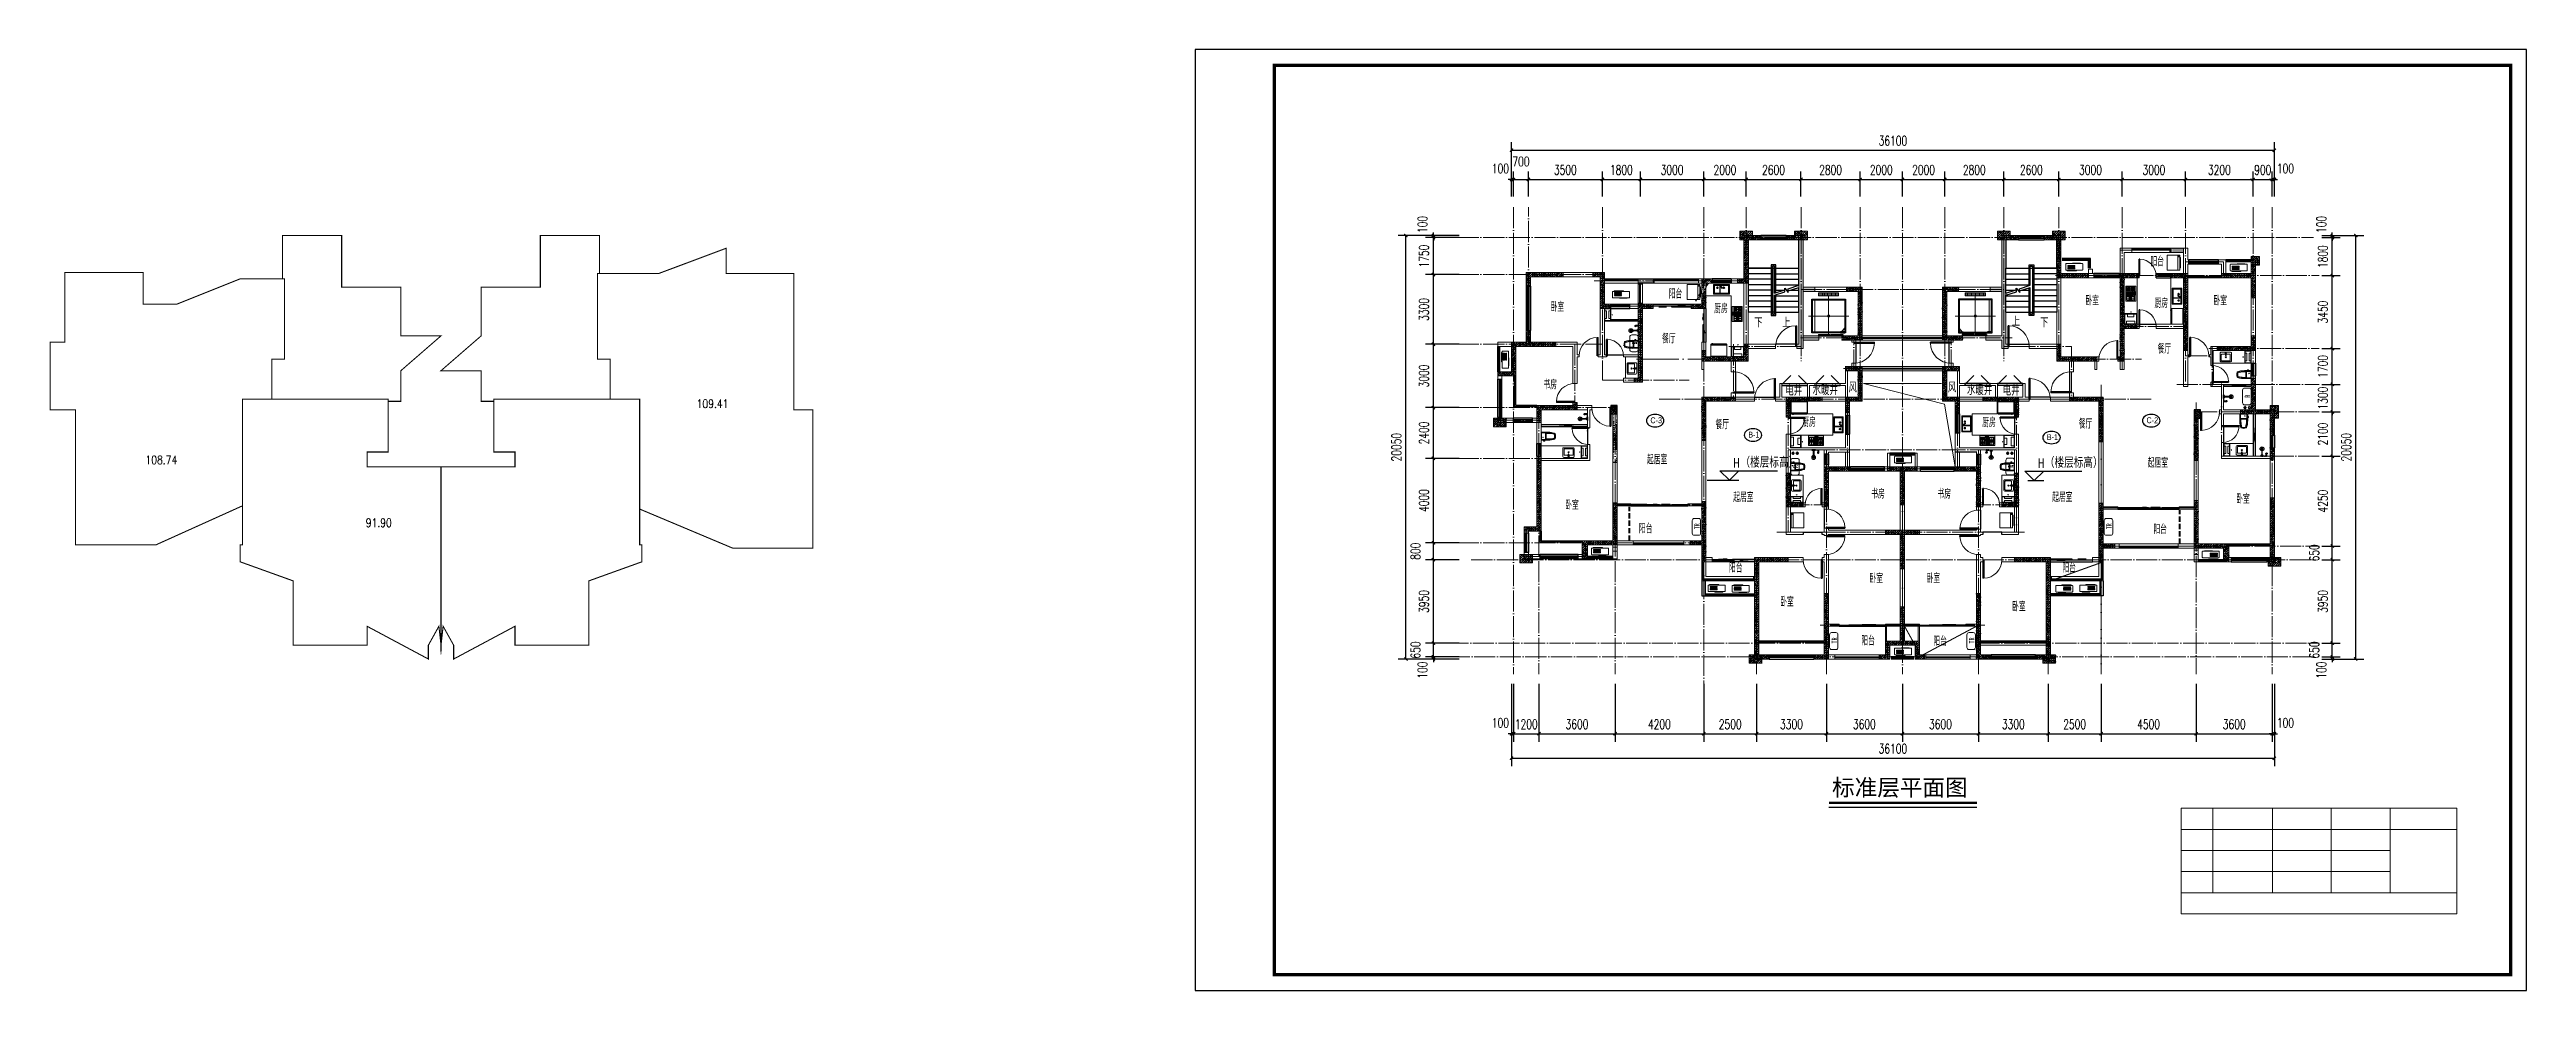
# Model space of a CAD drawing. Extents: x -50454 to 66757, y -11026 to 33524.
import ezdxf
from ezdxf.enums import TextEntityAlignment as Align

# ---------------------------------------------------------------- set-up
doc = ezdxf.new("R2010")
doc.units = 0
doc.header["$LTSCALE"] = 1000
doc.header["$MEASUREMENT"] = 0
doc.linetypes.add('DASH', pattern=[0.35, 0.25, -0.1])
doc.linetypes.add('DOTE', pattern=[2.42, 2, -0.2, 0.02, -0.2])
doc.layers.get('0').update_dxf_attribs({"linetype": 'CONTINUOUS'})
doc.layers.get('Defpoints').update_dxf_attribs({"linetype": 'CONTINUOUS'})
for name, color, linetype in [('COLUMN', 2, 'CONTINUOUS'), ('DIM_ELEV', 3, 'CONTINUOUS'), ('DIM_SYMB', 3, 'CONTINUOUS'), ('fd', 4, 'CONTINUOUS'), ('PUB_DIM', 3, 'CONTINUOUS'), ('PUB_TEXT', 7, 'CONTINUOUS'), ('PUB_TITLE', 4, 'CONTINUOUS'), ('RAIL', 163, 'CONTINUOUS'), ('STAIR', 3, 'CONTINUOUS'), ('T-DESW', 4, 'CONTINUOUS'), ('WINDOW', 4, 'CONTINUOUS'), ('立面', 33, 'CONTINUOUS')]:
    doc.layers.add(name, color=color, linetype=linetype)
for name, color, linetype, lineweight in [('DOTE', 1, 'DOTE', 0), ('WALL', 2, 'CONTINUOUS', 20), ('五金', 136, 'CONTINUOUS', 9), ('剪力墙', 2, 'CONTINUOUS', 15), ('剪力墙填充', 8, 'CONTINUOUS', 15), ('家具', 9, 'CONTINUOUS', 9), ('洁具', 8, 'CONTINUOUS', 9), ('看线', 5, 'CONTINUOUS', 0), ('结构细线', 252, 'CONTINUOUS', 15), ('面积', 190, 'CONTINUOUS', 5)]:
    doc.layers.add(name, color=color, linetype=linetype, lineweight=lineweight)
doc.styles.add('_TCH_DIM', font='SIMPLEX', dxfattribs={"bigfont": 'GBCBIG'})
doc.styles.add('_TCH_SPACE', font='SIMPLEX', dxfattribs={"bigfont": 'GBCBIG'})
doc.styles.add('Arial', font='ARIAL.TTF')
doc.styles.add('DIM_FONT', font='SIMPLEX', dxfattribs={"width": 0.7, "bigfont": 'GBCBIG'})
doc.styles.add('HZ', font='SimSun.ttf', dxfattribs={"width": 0.8, "height": 1.2})
doc.styles.add('黑体', font='SIMHEI.TTF', dxfattribs={"height": 10})
doc.dimstyles.new('DIMN150', dxfattribs={"dimscale": 1.5, "dimtxt": 300, "dimasz": 100, "dimexe": 250, "dimexo": 300, "dimgap": 150, "dimtad": 1, "dimdec": 0, "dimzin": 0, "dimdsep": 46, "dimtxsty": 'DIM_FONT', "dimblk": 'ARCHTICK', "dimcen": 0.09, "dimclrt": 7, "dimazin": 2, "dimtfac": 1, "dimtdec": 0, "dimtix": 1, "dimtmove": 2, "dimatfit": 3, "dimfxl": 0, "dimtolj": 1, "dimtzin": 0, "dimarcsym": 0})
pattern_1 = [(0, (-66102.633, 8538.864), (11.90625, 23.8125), [0, -23.8125])]
pattern_2 = [(45, (-1550, -18500), (-53.03301, 53.03301), []), (50, (-1550, -18500), (215.17805, -18.82564), [22.5, -247.5]), (355, (-1550, -18500), (-41.6254, 225.6576), [18, -198]), (100.4514, (-1532.07, -18501.57), (173.5528, 206.8319), [19.1221, -210.3426]), (46.1842, (-1550, -18440), (320.1723, -49.6557), [33.75, -371.25]), (96.6356, (-1523.32, -18444.14), (280.3988, 292.2354), [28.683, -315.514]), (351.1842, (-1550, -18440), (280.3986, 292.2356), [27, -297]), (21, (-1520, -18455), (179.0721, -120.7857), [22.5, -247.5]), (326, (-1520, -18455), (72.9946, 217.545), [18, -198]), (71.4514, (-1505.08, -18465.07), (252.0668, 96.7591), [19.1221, -210.3426]), (37.5, (-1550, -18500), (3.64796, 99.86816), [0, -195.6, 0, -201, 0, -198.75]), (7.5, (-1550, -18500), (78.92086, 118.32351), [0, -114.6, 0, -191.1, 0, -75.75]), (327.5, (-1616.9, -18500), (160.14673, -6.76646), [0, -75, 0, -234, 0, -310.5]), (317.5, (-1646.9, -18500), (174.95585, 30.0315), [0, -97.5, 0, -155.4, 0, -220.5])]

msp = doc.modelspace()

# ---------------------------------------------------------------- texts
at = {"layer": 'PUB_TEXT', "style": '_TCH_SPACE', "width": 0.8}
for s, height, p in [('阳台', 400, (49284.7, 23266.7)), ('卧室', 400, (20900.1, 21117.9)), ('阳台', 400, (26492.9, 21735)), ('厨房', 400, (28640.1, 21044.2)), ('卧室', 400, (46205.2, 21418)), ('厨房', 400, (49476.4, 21293.7)), ('卧室', 400, (52264.6, 21417.1)), ('餐厅', 400, (26170.1, 19616.5)), ('餐厅', 400, (49622, 19132.8)), ('书房', 400, (20559.9, 17443.5)), ('电井', 500, (32082.8, 17136.9)), ('水暖井', 500, (33574.4, 17165.6)), ('风', 500, (34875.2, 17281.3)), ('风', 500, (39579.7, 17281.3)), ('水暖井', 500, (40880.5, 17165.6)), ('电井', 500, (42372.1, 17136.9)), ('109.41', 400, (-19080.5, 16551.9)), ('餐厅', 400, (28700.5, 15553.6)), ('厨房', 400, (32806.6, 15662.2)), ('厨房', 400, (41323.2, 15647.1)), ('餐厅', 400, (45889.8, 15581.7)), ('108.74', 400, (-45161.5, 13894.7)), ('起居室', 400, (25619.8, 13894.7)), ('起居室', 400, (49316.1, 13733.7)), ('卧室', 400, (21587.9, 11739.5)), ('起居室', 400, (29700.4, 12113.9)), ('书房', 400, (36069.3, 12265.9)), ('书房', 400, (39203.8, 12265.9)), ('起居室', 400, (44792.6, 12113.9)), ('卧室', 400, (53340.9, 12027.7)), ('91.90', 400, (-34874.9, 10917.1)), ('阳台', 400, (25075.1, 10623)), ('阳台', 400, (49426.1, 10591.5)), ('阳台', 400, (29337.2, 8766.5)), ('卧室', 400, (35987, 8268.5)), ('卧室', 400, (38692.2, 8268.5)), ('阳台', 400, (45117.6, 8766.5)), ('卧室', 400, (31763, 7157.2)), ('卧室', 400, (42735.9, 6933.6)), ('阳台', 400, (35600.4, 5313)), ('阳台', 400, (39008.5, 5293.6))]:
    msp.add_text(s, height=height, dxfattribs=at).set_placement(p, align=Align.CENTER)
at = {"layer": 'PUB_TEXT'}
for s, height, style, p in [('下', 398.7, '_TCH_SPACE', (30209.9, 20378)), ('上', 398.7, '_TCH_SPACE', (31533.3, 20378)), ('上', 398.7, '_TCH_SPACE', (42403.3, 20428)), ('下', 398.7, '_TCH_SPACE', (43739.9, 20378)), ('（楼层标高）', 506.38, '_TCH_DIM', (29562.7, 13728.7)), ('（楼层标高）', 506.38, '_TCH_DIM', (43967.4, 13718.1)), ('标准层平面图', 784.18, '黑体', (33896.3, -1807.3))]:
    msp.add_text(s, height=height, dxfattribs=dict(at, style=style)).set_placement(p)
at = {"layer": 'PUB_TEXT', "style": '_TCH_DIM', "width": 0.705882}
for p in [(29232.7, 13728.7), (43637.4, 13718.1)]:
    msp.add_text('H', height=446.2, dxfattribs=at).set_placement(p)
at = {"layer": 'T-DESW', "style": 'Arial', "width": 0.8}
for s, p in [('C-3', (25299.8, 15747.9)), ('B-1', (29931.6, 15068.9)), ('B-1', (44058.1, 14947.9)), ('C-2', (48776.3, 15747.9))]:
    msp.add_text(s, height=280, dxfattribs=at).set_placement(p, align=Align.BOTTOM_LEFT)

# ---------------------------------------------------------------- blocks, each defined once
blk = doc.blocks.new('ddfdf')
at = {"layer": '家具'}
for p, q in [((15801, -30110), (15801, -30822)), ((16260, -30111), (15801, -30110)), ((16270, -30121), (16270, -30812)), ((15801, -30822), (16260, -30822))]:
    blk.add_line(p, q, dxfattribs=at)
at = {"layer": '家具', "color": 251}
for p, q in [((15826, -30314), (15826, -30189)), ((15829, -30248), (15829, -30252)), ((15947, -30248), (15829, -30248)), ((15829, -30252), (15947, -30252)), ((15832, -30556), (15832, -30379)), ((15832, -30379), (15849, -30379)), ((15834, -30314), (15834, -30189)), ((15849, -30379), (15849, -30556)), ((15856, -30159), (16163, -30159)), ((15856, -30167), (16163, -30167)), ((16163, -30337), (15856, -30336)), ((16163, -30345), (15856, -30344)), ((15878, -30556), (15878, -30380)), ((15878, -30380), (15894, -30380)), ((15894, -30380), (15894, -30556)), ((15923, -30556), (15923, -30380)), ((15923, -30380), (15940, -30380)), ((15940, -30380), (15940, -30556)), ((15947, -30252), (15947, -30248)), ((15952, -30159), (15957, -30157)), ((15968, -30208), (15952, -30159)), ((15968, -30295), (15952, -30344)), ((15952, -30344), (15957, -30346)), ((15957, -30157), (15973, -30206)), ((15957, -30346), (15973, -30297)), ((15973, -30206), (15968, -30208)), ((15973, -30297), (15968, -30295)), ((15968, -30556), (15968, -30380)), ((15968, -30380), (15985, -30380)), ((15985, -30380), (15985, -30556)), ((16014, -30556), (16014, -30380)), ((16014, -30380), (16030, -30380)), ((16030, -30380), (16030, -30556)), ((16062, -30157), (16046, -30206)), ((16046, -30206), (16051, -30208)), ((16046, -30297), (16051, -30295)), ((16062, -30346), (16046, -30297)), ((16051, -30208), (16067, -30159)), ((16051, -30295), (16067, -30344)), ((16059, -30556), (16059, -30380)), ((16059, -30380), (16076, -30380)), ((16067, -30159), (16062, -30157)), ((16067, -30344), (16062, -30346)), ((16072, -30252), (16072, -30248)), ((16072, -30248), (16190, -30248)), ((16190, -30253), (16072, -30252)), ((16076, -30380), (16076, -30556)), ((16104, -30556), (16104, -30380)), ((16104, -30380), (16121, -30380)), ((16121, -30380), (16121, -30556)), ((16150, -30556), (16150, -30380)), ((16150, -30380), (16166, -30380)), ((16166, -30380), (16166, -30556)), ((16185, -30189), (16185, -30315)), ((16190, -30248), (16190, -30253)), ((16193, -30189), (16193, -30315)), ((16201, -30822), (16202, -30111)), ((15829, -30682), (15829, -30686)), ((15904, -30682), (15829, -30682)), ((15829, -30686), (15904, -30686)), ((15831, -30750), (15831, -30624)), ((15849, -30556), (15832, -30556)), ((15839, -30750), (15839, -30624)), ((15861, -30594), (16167, -30595)), ((15861, -30602), (16167, -30603)), ((16167, -30772), (15861, -30772)), ((16167, -30780), (15861, -30780)), ((15894, -30556), (15878, -30556)), ((15904, -30686), (15904, -30682)), ((15940, -30556), (15923, -30556)), ((15937, -30595), (15937, -30654)), ((15942, -30595), (15937, -30595)), ((15937, -30654), (15942, -30654)), ((15937, -30780), (15937, -30720)), ((15937, -30720), (15942, -30720)), ((15942, -30780), (15937, -30780)), ((15942, -30654), (15942, -30595)), ((15942, -30720), (15942, -30780)), ((15985, -30556), (15968, -30556)), ((15968, -30684), (15968, -30688)), ((16063, -30684), (15968, -30684)), ((15968, -30688), (16063, -30688)), ((16030, -30556), (16014, -30556)), ((16076, -30556), (16059, -30556)), ((16063, -30688), (16063, -30684)), ((16095, -30595), (16095, -30654)), ((16099, -30595), (16095, -30595)), ((16095, -30654), (16099, -30654)), ((16095, -30780), (16095, -30720)), ((16095, -30720), (16099, -30720)), ((16099, -30780), (16095, -30780)), ((16099, -30654), (16099, -30595)), ((16099, -30720), (16099, -30780)), ((16121, -30556), (16104, -30556)), ((16126, -30690), (16126, -30685)), ((16126, -30685), (16199, -30685)), ((16199, -30690), (16126, -30690)), ((16166, -30556), (16150, -30556)), ((16189, -30625), (16189, -30750)), ((16197, -30625), (16197, -30750)), ((16199, -30685), (16199, -30690))]:
    blk.add_line(p, q, dxfattribs=at)
for centre, radius in [((16013, -30253), 70.1), ((16013, -30253), 47.3), ((16013, -30253), 41.8), ((16013, -30253), 25.3), ((16235, -30426), 16.2), ((16240, -30485), 16.2), ((15936, -30685), 63.7), ((15936, -30685), 43), ((15936, -30685), 38), ((15936, -30685), 23), ((16096, -30687), 63.7), ((16096, -30687), 43), ((16096, -30687), 38), ((16096, -30687), 23), ((16238, -30542), 16.2)]:
    blk.add_circle(centre, radius, dxfattribs=at)
for centre, radius, start, end in [((15856, -30189), 30, 89.96104, 179.96104), ((15856, -30314), 30, 179.96104, 269.96104), ((15856, -30189), 22, 89.96104, 179.96104), ((15856, -30314), 22, 179.96104, 269.96104), ((16163, -30189), 30, 359.96104, 89.96104), ((16163, -30189), 22, 359.96104, 89.96104), ((16163, -30315), 30, 269.96104, 359.96104), ((16163, -30315), 22, 269.96104, 359.96104), ((15861, -30624), 30, 89.96104, 179.96104), ((15861, -30750), 30, 179.96104, 269.96104), ((15861, -30624), 22, 89.96104, 179.96104), ((15861, -30750), 22, 179.96104, 269.96104), ((16167, -30625), 30, 359.96104, 89.96104), ((16167, -30625), 22, 359.96104, 89.96104), ((16167, -30750), 30, 269.96104, 359.96104), ((16167, -30750), 22, 269.96104, 359.96104)]:
    blk.add_arc(centre, radius, start, end, dxfattribs=at)
at = {"layer": '家具'}
for centre, start, end in [((16260, -30121), 0, 89.96104), ((16260, -30812), 269.96104, 0)]:
    blk.add_arc(centre, 10, start, end, dxfattribs=at)
blk = doc.blocks.new('A$C0C200289')
at = {"layer": '家具'}
for p, q in [((-150, 72), (-150, 597)), ((600, 597), (-150, 597)), ((-144, 72), (-150, 72)), ((-150, 53), (-150, 62)), ((-144, 62), (-150, 62)), ((-144, 62), (-144, 72)), ((568, 22), (-118, 22)), ((500, 623), (-48, 623)), ((-48, 613), (-48, 623)), ((500, 613), (-48, 613)), ((499, 22), (499, 0)), ((500, 613), (500, 623)), ((535, 22), (535, 0)), ((594, 62), (594, 72)), ((594, 72), (600, 72)), ((594, 62), (600, 62)), ((600, 72), (600, 597)), ((600, 53), (600, 62)), ((499, 0), (535, 0))]:
    blk.add_line(p, q, dxfattribs=at)
at = {"layer": '家具', "color": 251}
for p, q in [((594, 72), (-144, 72)), ((594, 62), (-144, 62))]:
    blk.add_line(p, q, dxfattribs=at)
at = {"layer": '家具'}
for centre, start, end in [((-118, 53), 180, 270), ((568, 53), 270, 0)]:
    blk.add_arc(centre, 31.5, start, end, dxfattribs=at)
blk = doc.blocks.new('A$C37A63D83')
at = {"layer": '家具'}
for p, q in [((0, 125), (0, 165)), ((38, 172), (7, 172)), ((38, 118), (7, 118)), ((40, 170), (40, 275)), ((40, 23), (40, 122)), ((229, 0), (63, 0)), ((229, 0), (396, 0)), ((405, 279), (405, 280)), ((409, 230), (409, 316)), ((418, 23), (418, 275))]:
    blk.add_line(p, q, dxfattribs=at)
at = {"layer": '家具', "color": 8}
for p, q in [((38, 172), (42, 172)), ((38, 118), (42, 118)), ((40, 153), (40, 162)), ((40, 137), (40, 146)), ((40, 121), (40, 130)), ((49, 230), (49, 316)), ((49, 230), (229, 230)), ((49, 230), (91, 212)), ((49, 125), (49, 165)), ((54, 279), (54, 280)), ((63, 275), (58, 275)), ((63, 253), (63, 275)), ((76, 36), (76, 198)), ((81, 235), (229, 235)), ((91, 212), (229, 212)), ((99, 250), (99, 356)), ((99, 221), (229, 221)), ((229, 14), (99, 14)), ((229, 247), (103, 247)), ((111, 247), (229, 247)), ((152, 636), (128, 636)), ((136, 660), (323, 660)), ((229, 660), (136, 660)), ((162, 636), (152, 636)), ((162, 636), (229, 636)), ((297, 636), (229, 636)), ((229, 247), (356, 247)), ((348, 247), (229, 247)), ((378, 235), (229, 235)), ((409, 230), (229, 230)), ((360, 221), (229, 221)), ((368, 212), (229, 212)), ((229, 14), (360, 14)), ((297, 636), (307, 636)), ((307, 636), (331, 636)), ((360, 250), (360, 356)), ((409, 230), (368, 212)), ((382, 36), (382, 198)), ((396, 253), (396, 275)), ((396, 275), (400, 275))]:
    blk.add_line(p, q, dxfattribs=at)
blk.add_circle((176, 95), 11.4, dxfattribs=at)
at = {"layer": '家具'}
for centre, radius, start, end in [((7, 165), 7.2, 90, 180), ((7, 125), 7.2, 180, 270), ((7035, 15), 7000, 176.39994, 177.87525), ((63, 23), 22.5, 180, 270), ((979, 321), 939, 160.46268, 171.82378), ((107, 630), 13.5, 147.26486, 160.46289), ((159, 597), 75.7, 123.74728, 147.26486), ((217, 423), 257, 87.12096, 112.8427), ((242, 423), 257, 67.1573, 92.87904), ((300, 597), 75.7, 32.73514, 56.25272), ((346, 630), 13.5, 21.34013, 45.04567), ((352, 630), 13.5, 19.53711, 32.73514), ((-520, 321), 939, 8.17733, 19.53711), ((396, 23), 22.5, 270, 0), ((-6576, 15), 7000, 2.12475, 3.60006)]:
    blk.add_arc(centre, radius, start, end, dxfattribs=at)
at = {"layer": '家具', "color": 8}
for centre, radius, start, end in [((42, 165), 7.2, 0, 90), ((42, 125), 7.2, 270, 0), ((545, 367), 499, 169.88512, 189.98228), ((824, 353), 776, 158.65987, 172.47632), ((58, 279), 4.5, 180, 270), ((942, 340), 881, 161.70587, 184.28974), ((81, 253), 18, 180, 270), ((99, 198), 22.5, 90, 180), ((99, 36), 22.5, 180, 270), ((933, 353), 834, 161.50274, 179.81806), ((103, 250), 3.6, 180, 270), ((113, 630), 13.5, 134.95433, 158.65987), ((347, 396), 344, 131.92233, 134.95433), ((130, 611), 25.3, 94.61237, 166.25294), ((138, 626), 34, 87.42069, 128.06865), ((159, 612), 18, 109.18125, 161.50274), ((214, 386), 250, 86.59247, 104.15157), ((245, 386), 250, 75.84843, 93.40753), ((300, 612), 18, 18.49726, 70.81875), ((-474, 353), 834, 0.18194, 18.49726), ((321, 626), 34, 51.93135, 92.57931), ((329, 611), 25.3, 13.74706, 85.38763), ((112, 396), 344, 45.04567, 48.07767), ((-483, 340), 881, 355.71026, 18.29413), ((356, 250), 3.6, 270, 0), ((-365, 353), 776, 7.52368, 21.34013), ((360, 198), 22.5, 0, 90), ((360, 36), 22.5, 270, 0), ((378, 253), 18, 270, 0), ((400, 279), 4.5, 270, 0), ((-86, 367), 499, 350.01772, 10.11488)]:
    blk.add_arc(centre, radius, start, end, dxfattribs=at)
blk = doc.blocks.new('dfdsf')
at = {"layer": '家具'}
for p, q in [((-6119, -27345), (-6119, -27726)), ((-5626, -27307), (-6081, -27307)), ((-6081, -27765), (-5626, -27765)), ((-5588, -27726), (-5588, -27345))]:
    blk.add_line(p, q, dxfattribs=at)
at = {"layer": '家具', "color": 8}
for p, q in [((-6068, -27695), (-6068, -27428)), ((-6049, -27409), (-5869, -27409)), ((-5658, -27714), (-6049, -27714)), ((-5872, -27364), (-5886, -27364)), ((-5867, -27351), (-5876, -27341)), ((-5867, -27377), (-5876, -27387)), ((-5870, -27392), (-5866, -27466)), ((-5866, -27466), (-5841, -27466)), ((-5854, -27345), (-5854, -27332)), ((-5854, -27383), (-5854, -27396)), ((-5837, -27392), (-5841, -27466)), ((-5831, -27341), (-5840, -27350)), ((-5831, -27387), (-5840, -27377)), ((-5838, -27409), (-5658, -27409)), ((-5835, -27364), (-5821, -27364)), ((-5639, -27428), (-5639, -27695))]:
    blk.add_line(p, q, dxfattribs=at)
for centre, radius in [((-5854, -27364), 32.3), ((-5855, -27549), 25.4), ((-5854, -27364), 18.8), ((-5855, -27549), 16)]:
    blk.add_circle(centre, radius, dxfattribs=at)
at = {"layer": '家具'}
for centre, start, end in [((-6081, -27345), 90, 180), ((-6081, -27726), 180, 270), ((-5626, -27345), 0, 90), ((-5626, -27726), 270, 0)]:
    blk.add_arc(centre, 38.1, start, end, dxfattribs=at)
at = {"layer": '家具', "color": 8}
for centre, start, end in [((-6049, -27428), 90, 180), ((-6049, -27695), 180, 270), ((-5658, -27428), 0, 90), ((-5658, -27695), 270, 0)]:
    blk.add_arc(centre, 19.1, start, end, dxfattribs=at)
blk = doc.blocks.new('A$C4EB5717C')
at = {"layer": '家具', "color": 8}
for p, q in [((520, 110), (520, 120)), ((883, 100), (530, 100)), ((893, 120), (893, 110))]:
    blk.add_line(p, q, dxfattribs=at)
at = {"layer": '家具'}
blk.add_lwpolyline([(220, 120), (980, 120, 0.4142136), (1000, 140), (1000, 410, 0.4142136), (980, 430), (220, 430, 0.4142136), (200, 410), (200, 140, 0.4142136)], format="xyb", close=True, dxfattribs=at)
at = {"layer": '家具', "color": 8}
for points in [[(269, 459), (709, 459), (709, 444), (269, 444)], [(290, 372), (626, 372), (626, 343), (290, 343)], [(290, 306), (626, 306), (626, 277), (290, 277)], [(290, 240), (626, 240), (626, 211), (290, 211)]]:
    blk.add_lwpolyline(points, close=True, dxfattribs=at)
for centre, start, end in [((530, 110), 180, 270), ((883, 110), 270, 0)]:
    blk.add_arc(centre, 10, start, end, dxfattribs=at)
blk = doc.blocks.new('A$C1BE601A8')
at = {"layer": '家具'}
for p, q in [((0, 0), (0, 450)), ((0, 450), (757, 450)), ((757, 0), (0, 0)), ((757, 450), (757, 0))]:
    blk.add_line(p, q, dxfattribs=at)
at = {"layer": '家具', "color": 251}
for p, q in [((10, 10), (10, 440)), ((10, 440), (747, 440)), ((747, 10), (10, 10)), ((41, 393), (41, 50)), ((273, 408), (56, 408)), ((56, 35), (273, 35)), ((226, 300), (130, 300)), ((178, 248), (178, 348)), ((288, 50), (288, 393)), ((315, 427), (293, 411)), ((293, 411), (390, 273)), ((311, 393), (311, 50)), ((412, 288), (315, 427)), ((695, 408), (326, 408)), ((326, 35), (695, 35)), ((534, 300), (438, 300)), ((486, 248), (486, 348)), ((710, 50), (710, 393)), ((747, 440), (747, 10))]:
    blk.add_line(p, q, dxfattribs=at)
for centre, radius in [((178, 300), 36.1), ((178, 300), 27.1), ((486, 300), 36.1), ((486, 300), 27.1)]:
    blk.add_circle(centre, radius, dxfattribs=at)
for centre, radius, start, end in [((56, 393), 15, 90, 180), ((56, 50), 15, 180, 270), ((273, 393), 15, 0, 90), ((273, 50), 15, 270, 0), ((304, 419), 21.7, 342.60679, 267.3353), ((326, 393), 15, 90, 180), ((326, 50), 15, 180, 270), ((401, 281), 13.3, 214.97105, 34.97105), ((695, 393), 15, 0, 90), ((695, 50), 15, 270, 0)]:
    blk.add_arc(centre, radius, start, end, dxfattribs=at)
blk = doc.blocks.new('A$C6EA5130D')
at = {"layer": '五金', "lineweight": -3}
for p, q in [((68, 25), (68, 15)), ((85, 353), (85, 30)), ((95, 30), (95, 353)), ((111, 25), (111, 15)), ((291, 38), (291, 113)), ((321, 60), (291, 60)), ((321, 38), (321, 113))]:
    blk.add_line(p, q, dxfattribs=at)
at = {"layer": '五金', "color": 8}
for p, q in [((75, 22), (75, 15)), ((105, 25), (105, 15))]:
    blk.add_line(p, q, dxfattribs=at)
at = {"layer": '五金', "lineweight": -3}
for points in [[(175, 0), (5, 0), (5, 10), (34, 15), (80, 15)], [(62, 46), (52, 46), (52, 50), (62, 50)], [(75, 25), (62, 25), (62, 70), (85, 70)], [(95, 70), (118, 70), (118, 25), (105, 25)], [(100, 15), (145, 15), (175, 10), (175, 0)], [(118, 50), (128, 50), (128, 46), (118, 46)], [(294, 29), (294, 0), (317, 0), (317, 29)]]:
    blk.add_lwpolyline(points, dxfattribs=at)
for points in [[(59, 0), (59, 10), (121, 10), (121, 0)], [(261, 0), (261, 10), (205, 10), (205, 0)]]:
    blk.add_lwpolyline(points, close=True, dxfattribs=at)
at = {"layer": '五金', "color": 8}
for points in [[(80, 22), (75, 22), (75, 50), (85, 50)], [(95, 50), (105, 50), (105, 22), (100, 22)]]:
    blk.add_lwpolyline(points, dxfattribs=at)
blk.add_lwpolyline([(80, 10), (80, 30), (100, 30), (100, 10)], close=True, dxfattribs=at)
at = {"layer": '五金', "lineweight": -3}
blk.add_circle((90, 353), 89.5, dxfattribs=at)
at = {"layer": '五金', "color": 8}
for centre, radius in [((90, 353), 5), ((306, 87), 15), ((306, 38), 15)]:
    blk.add_circle(centre, radius, dxfattribs=at)
for centre, radius, start, end in [((90, 353), 35, 278.21321, 261.78679), ((90, 353), 9, 303.74899, 236.25101), ((306, 87), 17, 331.92751, 208.07249), ((306, 38), 17, 151.92751, 226.66408), ((306, 38), 17, 313.33592, 28.07249)]:
    blk.add_arc(centre, radius, start, end, dxfattribs=at)
at = {"layer": '五金', "lineweight": -3}
for centre, start, end in [((274, 107), 19.67326, 73.58193), ((337, 107), 106.41807, 160.32674)]:
    blk.add_arc(centre, 17.7, start, end, dxfattribs=at)
at = {"layer": '五金', "lineweight": -3, "extrusion": (0, 0, -1)}
for centre, major_axis, ratio, start_param, end_param in [((306, 136), (33.6, 0), 0.6129094, 2.7619723, 6.6628057), ((306, 126), (-31.4, 0), 0.4788404, -1.072899, 4.2144917)]:
    blk.add_ellipse(centre, major_axis=major_axis, ratio=ratio, start_param=start_param, end_param=end_param, dxfattribs=at)
blk = doc.blocks.new('wash')
at = {"layer": '家具'}
blk.add_line((1203882, -500462), (1203882, -501162), dxfattribs=at)
for points in [[(1203382, -500462), (1203382, -501162), (1203982, -501162), (1203982, -500462)], [(1203952, -500532), (1203912, -500532), (1203912, -500492), (1203952, -500492)], [(1204002, -501062), (1204002, -500562), (1203982, -500562), (1203982, -501062)], [(1204002, -501062), (1204012, -501062), (1204012, -500562), (1204002, -500562)]]:
    blk.add_lwpolyline(points, close=True, dxfattribs=at)
blk = doc.blocks.new('A$C6CE46E26')
at = {"layer": 'fd'}
blk.add_lwpolyline([(0, 284, 100, 0, 0), (62, 284, 0, 0, 0)], format="xyseb", dxfattribs=at)
at = {"layer": '家具'}
for p, q in [((112, 452), (239, 452)), ((112, 148), (239, 148)), ((239, 148), (239, 452)), ((445, 98), (445, 502)), ((572, 502), (445, 502)), ((572, 98), (445, 98))]:
    blk.add_line(p, q, dxfattribs=at)
for points in [[(592, 0), (592, 600), (92, 600), (92, 0)], [(572, 20), (572, 580), (112, 580), (112, 20)]]:
    blk.add_lwpolyline(points, close=True, dxfattribs=at)
blk = doc.blocks.new('A$C0032228E')
at = {"layer": 'fd'}
blk.add_lwpolyline([(302, 0, 100, 0, 0), (302, 62, 0, 0, 0)], format="xyseb", dxfattribs=at)
at = {"layer": '家具'}
for p, q in [((123, 372), (123, 295)), ((477, 295), (123, 295)), ((477, 189), (123, 189)), ((123, 112), (123, 189)), ((477, 372), (477, 295)), ((477, 112), (477, 189))]:
    blk.add_line(p, q, dxfattribs=at)
for points in [[(600, 392), (0, 392), (0, 92), (600, 92)], [(580, 372), (20, 372), (20, 112), (580, 112)]]:
    blk.add_lwpolyline(points, close=True, dxfattribs=at)
blk = doc.blocks.new('A$C198771BE')
at = {"layer": '洁具'}
for p, q in [((0, 750), (0, 150)), ((100, 850), (300, 850)), ((100, 50), (300, 50)), ((400, 750), (400, 150))]:
    blk.add_line(p, q, dxfattribs=at)
for centre, start, end in [((100, 750), 90, 180), ((100, 150), 180, 270), ((300, 750), 0, 90), ((300, 150), 270, 0)]:
    blk.add_arc(centre, 100, start, end, dxfattribs=at)
at = {"layer": '洁具', "style": 'HZ', "width": 0.7}
blk.add_text('R', height=250, rotation=90, dxfattribs=at).set_placement((350, 393))
blk = doc.blocks.new('A$C0E303399')
at = {"layer": '洁具', "lineweight": -3}
for p, q in [((25, 271), (15, 271)), ((25, 228), (15, 228)), ((353, 255), (30, 255)), ((30, 245), (353, 245)), ((38, 49), (113, 49)), ((38, 19), (113, 19)), ((60, 19), (60, 49))]:
    blk.add_line(p, q, dxfattribs=at)
at = {"layer": '洁具'}
for p, q in [((22, 265), (15, 265)), ((25, 235), (15, 235))]:
    blk.add_line(p, q, dxfattribs=at)
at = {"layer": '洁具', "lineweight": -3}
for points in [[(0, 165), (0, 335), (10, 335), (15, 305), (15, 260)], [(15, 240), (15, 194), (10, 165), (0, 165)], [(29, 45), (0, 45), (0, 22), (29, 22)], [(25, 265), (25, 278), (70, 278), (70, 255)], [(70, 245), (70, 222), (25, 222), (25, 235)], [(46, 278), (46, 288), (50, 288), (50, 278)], [(50, 222), (50, 212), (46, 212), (46, 222)]]:
    blk.add_lwpolyline(points, dxfattribs=at)
for points in [[(0, 281), (10, 281), (10, 219), (0, 219)], [(0, 79), (10, 79), (10, 135), (0, 135)]]:
    blk.add_lwpolyline(points, close=True, dxfattribs=at)
at = {"layer": '洁具'}
blk.add_lwpolyline([(10, 260), (30, 260), (30, 240), (10, 240)], close=True, dxfattribs=at)
for points in [[(22, 260), (22, 265), (50, 265), (50, 255)], [(50, 245), (50, 235), (22, 235), (22, 240)]]:
    blk.add_lwpolyline(points, dxfattribs=at)
for centre, radius in [((38, 34), 15), ((87, 34), 15), ((353, 250), 5)]:
    blk.add_circle(centre, radius, dxfattribs=at)
at = {"layer": '洁具', "lineweight": -3}
blk.add_circle((353, 250), 89.5, dxfattribs=at)
at = {"layer": '洁具'}
for centre, radius, start, end in [((38, 34), 17, 61.92751, 136.66408), ((38, 34), 17, 223.33592, 298.07249), ((87, 34), 17, 241.92751, 118.07249), ((353, 250), 35, 188.21321, 171.78679), ((353, 250), 9, 213.74899, 146.25101)]:
    blk.add_arc(centre, radius, start, end, dxfattribs=at)
at = {"layer": '洁具', "lineweight": -3}
for centre, start, end in [((107, 65), 289.67326, 343.58193), ((107, 2), 16.41807, 70.32674)]:
    blk.add_arc(centre, 17.7, start, end, dxfattribs=at)
at = {"layer": '洁具', "lineweight": -3, "extrusion": (0, 0, -1)}
for centre, major_axis, ratio, start_param, end_param in [((126, 34), (0, 31.4), 0.4788404, -1.072899, 4.2144917), ((136, 34), (0, 33.6), 0.6129094, -0.3796204, 3.521213)]:
    blk.add_ellipse(centre, major_axis=major_axis, ratio=ratio, start_param=start_param, end_param=end_param, dxfattribs=at)
blk = doc.blocks.new('A$C63AC1503')
at = {"layer": '洁具'}
for p, q in [((0, 700), (0, 100)), ((100, 800), (300, 800)), ((100, 0), (300, 0)), ((400, 700), (400, 100))]:
    blk.add_line(p, q, dxfattribs=at)
for centre, start, end in [((100, 700), 90, 180), ((100, 100), 180, 270), ((300, 700), 0, 90), ((300, 100), 270, 0)]:
    blk.add_arc(centre, 100, start, end, dxfattribs=at)
at = {"layer": '洁具', "style": 'HZ', "width": 0.7}
blk.add_text('TR', height=250, rotation=90, dxfattribs=at).set_placement((350, 285))
blk = doc.blocks.new('_ArchTick')
at = {"color": 0, "linetype": 'ByBlock', "const_width": 0.4}
blk.add_lwpolyline([(-0.5, -0.5), (0.5, 0.5)], dxfattribs=at)
blk = doc.blocks.new('*D25')
at = {"layer": 'Defpoints', "color": 0}
for p in [(13732, 24718), (16100, 24718), (16100, 4668)]:
    blk.add_point(p, dxfattribs=at)
at = {"layer": 'PUB_DIM', "color": 0, "lineweight": -2}
for p, q in [((15650, 24718), (13357, 24718)), ((13732, 4668), (13732, 24718)), ((15650, 4668), (13357, 4668))]:
    blk.add_line(p, q, dxfattribs=at)
at = {"layer": 'PUB_DIM', "color": 0, "lineweight": -2, "xscale": 150, "yscale": 150, "zscale": 150}
for p, rotation in [((13732, 24718), 90), ((13732, 4668), 270)]:
    blk.add_blockref('_ArchTick', p, dxfattribs=dict(at, rotation=rotation))
at = {"layer": 'PUB_DIM', "color": 7, "insert": (13282, 14693), "char_height": 450, "attachment_point": 5, "rotation": 90, "style": 'DIM_FONT'}
blk.add_mtext('\\A1;20050', dxfattribs=at)
blk = doc.blocks.new('*D26')
at = {"layer": 'Defpoints', "color": 0}
for p in [(57072, 24718), (58681, 24718), (57072, 4668)]:
    blk.add_point(p, dxfattribs=at)
at = {"layer": 'PUB_DIM', "color": 0, "lineweight": -2}
for p, q in [((57522, 24718), (59056, 24718)), ((58681, 4668), (58681, 24718)), ((57522, 4668), (59056, 4668))]:
    blk.add_line(p, q, dxfattribs=at)
at = {"layer": 'PUB_DIM', "color": 0, "lineweight": -2, "xscale": 150, "yscale": 150, "zscale": 150}
for p, rotation in [((58681, 24718), 90), ((58681, 4668), 270)]:
    blk.add_blockref('_ArchTick', p, dxfattribs=dict(at, rotation=rotation))
at = {"layer": 'PUB_DIM', "color": 7, "insert": (58231, 14693), "char_height": 450, "attachment_point": 5, "rotation": 90, "style": 'DIM_FONT'}
blk.add_mtext('\\A1;20050', dxfattribs=at)
blk = doc.blocks.new('*D27')
at = {"layer": 'Defpoints', "color": 0}
for p in [(18727, 2338), (54827, 2338), (54827, -28)]:
    blk.add_point(p, dxfattribs=at)
at = {"layer": 'PUB_DIM', "color": 0, "lineweight": -2}
for p, q in [((18727, 1888), (18727, -403)), ((54827, 1888), (54827, -403)), ((18727, -28), (54827, -28))]:
    blk.add_line(p, q, dxfattribs=at)
at = {"layer": 'PUB_DIM', "color": 0, "lineweight": -2, "xscale": 150, "yscale": 150, "zscale": 150, "rotation": 180}
blk.add_blockref('_ArchTick', (18727, -28), dxfattribs=at)
at = {"layer": 'PUB_DIM', "color": 0, "lineweight": -2, "xscale": 150, "yscale": 150, "zscale": 150}
blk.add_blockref('_ArchTick', (54827, -28), dxfattribs=at)
at = {"layer": 'PUB_DIM', "color": 7, "insert": (36777, 422), "char_height": 450, "attachment_point": 5, "style": 'DIM_FONT'}
blk.add_mtext('\\A1;36100', dxfattribs=at)
blk = doc.blocks.new('*D28')
at = {"layer": 'Defpoints', "color": 0}
for p in [(54827, 28757), (18727, 26793), (54827, 26793)]:
    blk.add_point(p, dxfattribs=at)
at = {"layer": 'PUB_DIM', "color": 0, "lineweight": -2}
for p, q in [((18727, 27243), (18727, 29132)), ((18727, 28757), (54827, 28757)), ((54827, 27243), (54827, 29132))]:
    blk.add_line(p, q, dxfattribs=at)
at = {"layer": 'PUB_DIM', "color": 0, "lineweight": -2, "xscale": 150, "yscale": 150, "zscale": 150, "rotation": 180}
blk.add_blockref('_ArchTick', (18727, 28757), dxfattribs=at)
at = {"layer": 'PUB_DIM', "color": 0, "lineweight": -2, "xscale": 150, "yscale": 150, "zscale": 150}
blk.add_blockref('_ArchTick', (54827, 28757), dxfattribs=at)
at = {"layer": 'PUB_DIM', "color": 7, "insert": (36777, 29207), "char_height": 450, "attachment_point": 5, "style": 'DIM_FONT'}
blk.add_mtext('\\A1;36100', dxfattribs=at)
blk = doc.blocks.new('*D29')
at = {"layer": 'Defpoints', "color": 0}
for p in [(54727, 3947), (54827, 3947), (54827, 1129)]:
    blk.add_point(p, dxfattribs=at)
at = {"layer": 'PUB_DIM', "color": 0, "lineweight": -2}
for p, q in [((54727, 3497), (54727, 754)), ((54827, 3497), (54827, 754)), ((54727, 1129), (54577, 1129)), ((54727, 1129), (54827, 1129)), ((54827, 1129), (54977, 1129))]:
    blk.add_line(p, q, dxfattribs=at)
at = {"layer": 'PUB_DIM', "color": 0, "lineweight": -2, "xscale": 150, "yscale": 150, "zscale": 150}
blk.add_blockref('_ArchTick', (54727, 1129), dxfattribs=at)
at = {"layer": 'PUB_DIM', "color": 0, "lineweight": -2, "xscale": 150, "yscale": 150, "zscale": 150, "rotation": 180}
blk.add_blockref('_ArchTick', (54827, 1129), dxfattribs=at)
at = {"layer": 'PUB_DIM', "color": 7, "insert": (55352, 1647), "char_height": 450, "attachment_point": 5, "style": 'DIM_FONT'}
blk.add_mtext('\\A1;100', dxfattribs=at)
blk = doc.blocks.new('*D30')
at = {"layer": 'Defpoints', "color": 0}
for p in [(51127, 3947), (54727, 3947), (54727, 1129)]:
    blk.add_point(p, dxfattribs=at)
at = {"layer": 'PUB_DIM', "color": 0, "lineweight": -2}
for p, q in [((51127, 3497), (51127, 754)), ((54727, 3497), (54727, 754)), ((51127, 1129), (54727, 1129))]:
    blk.add_line(p, q, dxfattribs=at)
at = {"layer": 'PUB_DIM', "color": 0, "lineweight": -2, "xscale": 150, "yscale": 150, "zscale": 150, "rotation": 180}
blk.add_blockref('_ArchTick', (51127, 1129), dxfattribs=at)
at = {"layer": 'PUB_DIM', "color": 0, "lineweight": -2, "xscale": 150, "yscale": 150, "zscale": 150}
blk.add_blockref('_ArchTick', (54727, 1129), dxfattribs=at)
at = {"layer": 'PUB_DIM', "color": 7, "insert": (52927, 1579), "char_height": 450, "attachment_point": 5, "style": 'DIM_FONT'}
blk.add_mtext('\\A1;3600', dxfattribs=at)
blk = doc.blocks.new('*D31')
at = {"layer": 'Defpoints', "color": 0}
for p in [(46627, 3947), (51127, 3947), (51127, 1129)]:
    blk.add_point(p, dxfattribs=at)
at = {"layer": 'PUB_DIM', "color": 0, "lineweight": -2}
for p, q in [((46627, 3497), (46627, 754)), ((51127, 3497), (51127, 754)), ((46627, 1129), (51127, 1129))]:
    blk.add_line(p, q, dxfattribs=at)
at = {"layer": 'PUB_DIM', "color": 0, "lineweight": -2, "xscale": 150, "yscale": 150, "zscale": 150, "rotation": 180}
blk.add_blockref('_ArchTick', (46627, 1129), dxfattribs=at)
at = {"layer": 'PUB_DIM', "color": 0, "lineweight": -2, "xscale": 150, "yscale": 150, "zscale": 150}
blk.add_blockref('_ArchTick', (51127, 1129), dxfattribs=at)
at = {"layer": 'PUB_DIM', "color": 7, "insert": (48877, 1579), "char_height": 450, "attachment_point": 5, "style": 'DIM_FONT'}
blk.add_mtext('\\A1;4500', dxfattribs=at)
blk = doc.blocks.new('*D32')
at = {"layer": 'Defpoints', "color": 0}
for p in [(44127, 3947), (46627, 3947), (46627, 1129)]:
    blk.add_point(p, dxfattribs=at)
at = {"layer": 'PUB_DIM', "color": 0, "lineweight": -2}
for p, q in [((44127, 3497), (44127, 754)), ((46627, 3497), (46627, 754)), ((44127, 1129), (46627, 1129))]:
    blk.add_line(p, q, dxfattribs=at)
at = {"layer": 'PUB_DIM', "color": 0, "lineweight": -2, "xscale": 150, "yscale": 150, "zscale": 150, "rotation": 180}
blk.add_blockref('_ArchTick', (44127, 1129), dxfattribs=at)
at = {"layer": 'PUB_DIM', "color": 0, "lineweight": -2, "xscale": 150, "yscale": 150, "zscale": 150}
blk.add_blockref('_ArchTick', (46627, 1129), dxfattribs=at)
at = {"layer": 'PUB_DIM', "color": 7, "insert": (45377, 1579), "char_height": 450, "attachment_point": 5, "style": 'DIM_FONT'}
blk.add_mtext('\\A1;2500', dxfattribs=at)
blk = doc.blocks.new('*D33')
at = {"layer": 'Defpoints', "color": 0}
for p in [(40827, 3947), (44127, 3947), (44127, 1129)]:
    blk.add_point(p, dxfattribs=at)
at = {"layer": 'PUB_DIM', "color": 0, "lineweight": -2}
for p, q in [((40827, 3497), (40827, 754)), ((44127, 3497), (44127, 754)), ((40827, 1129), (44127, 1129))]:
    blk.add_line(p, q, dxfattribs=at)
at = {"layer": 'PUB_DIM', "color": 0, "lineweight": -2, "xscale": 150, "yscale": 150, "zscale": 150, "rotation": 180}
blk.add_blockref('_ArchTick', (40827, 1129), dxfattribs=at)
at = {"layer": 'PUB_DIM', "color": 0, "lineweight": -2, "xscale": 150, "yscale": 150, "zscale": 150}
blk.add_blockref('_ArchTick', (44127, 1129), dxfattribs=at)
at = {"layer": 'PUB_DIM', "color": 7, "insert": (42477, 1579), "char_height": 450, "attachment_point": 5, "style": 'DIM_FONT'}
blk.add_mtext('\\A1;3300', dxfattribs=at)
blk = doc.blocks.new('*D34')
at = {"layer": 'Defpoints', "color": 0}
for p in [(37227, 3947), (40827, 3947), (40827, 1129)]:
    blk.add_point(p, dxfattribs=at)
at = {"layer": 'PUB_DIM', "color": 0, "lineweight": -2}
for p, q in [((37227, 3497), (37227, 754)), ((40827, 3497), (40827, 754)), ((37227, 1129), (40827, 1129))]:
    blk.add_line(p, q, dxfattribs=at)
at = {"layer": 'PUB_DIM', "color": 0, "lineweight": -2, "xscale": 150, "yscale": 150, "zscale": 150, "rotation": 180}
blk.add_blockref('_ArchTick', (37227, 1129), dxfattribs=at)
at = {"layer": 'PUB_DIM', "color": 0, "lineweight": -2, "xscale": 150, "yscale": 150, "zscale": 150}
blk.add_blockref('_ArchTick', (40827, 1129), dxfattribs=at)
at = {"layer": 'PUB_DIM', "color": 7, "insert": (39027, 1579), "char_height": 450, "attachment_point": 5, "style": 'DIM_FONT'}
blk.add_mtext('\\A1;3600', dxfattribs=at)
blk = doc.blocks.new('*D35')
at = {"layer": 'Defpoints', "color": 0}
for p in [(33627, 3947), (37227, 3947), (37227, 1129)]:
    blk.add_point(p, dxfattribs=at)
at = {"layer": 'PUB_DIM', "color": 0, "lineweight": -2}
for p, q in [((33627, 3497), (33627, 754)), ((37227, 3497), (37227, 754)), ((33627, 1129), (37227, 1129))]:
    blk.add_line(p, q, dxfattribs=at)
at = {"layer": 'PUB_DIM', "color": 0, "lineweight": -2, "xscale": 150, "yscale": 150, "zscale": 150, "rotation": 180}
blk.add_blockref('_ArchTick', (33627, 1129), dxfattribs=at)
at = {"layer": 'PUB_DIM', "color": 0, "lineweight": -2, "xscale": 150, "yscale": 150, "zscale": 150}
blk.add_blockref('_ArchTick', (37227, 1129), dxfattribs=at)
at = {"layer": 'PUB_DIM', "color": 7, "insert": (35427, 1579), "char_height": 450, "attachment_point": 5, "style": 'DIM_FONT'}
blk.add_mtext('\\A1;3600', dxfattribs=at)
blk = doc.blocks.new('*D36')
at = {"layer": 'Defpoints', "color": 0}
for p in [(30327, 3947), (33627, 3947), (33627, 1129)]:
    blk.add_point(p, dxfattribs=at)
at = {"layer": 'PUB_DIM', "color": 0, "lineweight": -2}
for p, q in [((30327, 3497), (30327, 754)), ((33627, 3497), (33627, 754)), ((30327, 1129), (33627, 1129))]:
    blk.add_line(p, q, dxfattribs=at)
at = {"layer": 'PUB_DIM', "color": 0, "lineweight": -2, "xscale": 150, "yscale": 150, "zscale": 150, "rotation": 180}
blk.add_blockref('_ArchTick', (30327, 1129), dxfattribs=at)
at = {"layer": 'PUB_DIM', "color": 0, "lineweight": -2, "xscale": 150, "yscale": 150, "zscale": 150}
blk.add_blockref('_ArchTick', (33627, 1129), dxfattribs=at)
at = {"layer": 'PUB_DIM', "color": 7, "insert": (31977, 1579), "char_height": 450, "attachment_point": 5, "style": 'DIM_FONT'}
blk.add_mtext('\\A1;3300', dxfattribs=at)
blk = doc.blocks.new('*D37')
at = {"layer": 'Defpoints', "color": 0}
for p in [(27827, 3947), (30327, 3947), (30327, 1129)]:
    blk.add_point(p, dxfattribs=at)
at = {"layer": 'PUB_DIM', "color": 0, "lineweight": -2}
for p, q in [((27827, 3497), (27827, 754)), ((30327, 3497), (30327, 754)), ((27827, 1129), (30327, 1129))]:
    blk.add_line(p, q, dxfattribs=at)
at = {"layer": 'PUB_DIM', "color": 0, "lineweight": -2, "xscale": 150, "yscale": 150, "zscale": 150, "rotation": 180}
blk.add_blockref('_ArchTick', (27827, 1129), dxfattribs=at)
at = {"layer": 'PUB_DIM', "color": 0, "lineweight": -2, "xscale": 150, "yscale": 150, "zscale": 150}
blk.add_blockref('_ArchTick', (30327, 1129), dxfattribs=at)
at = {"layer": 'PUB_DIM', "color": 7, "insert": (29077, 1579), "char_height": 450, "attachment_point": 5, "style": 'DIM_FONT'}
blk.add_mtext('\\A1;2500', dxfattribs=at)
blk = doc.blocks.new('*D38')
at = {"layer": 'Defpoints', "color": 0}
for p in [(23627, 3947), (27827, 3947), (27827, 1129)]:
    blk.add_point(p, dxfattribs=at)
at = {"layer": 'PUB_DIM', "color": 0, "lineweight": -2}
for p, q in [((23627, 3497), (23627, 754)), ((27827, 3497), (27827, 754)), ((23627, 1129), (27827, 1129))]:
    blk.add_line(p, q, dxfattribs=at)
at = {"layer": 'PUB_DIM', "color": 0, "lineweight": -2, "xscale": 150, "yscale": 150, "zscale": 150, "rotation": 180}
blk.add_blockref('_ArchTick', (23627, 1129), dxfattribs=at)
at = {"layer": 'PUB_DIM', "color": 0, "lineweight": -2, "xscale": 150, "yscale": 150, "zscale": 150}
blk.add_blockref('_ArchTick', (27827, 1129), dxfattribs=at)
at = {"layer": 'PUB_DIM', "color": 7, "insert": (25727, 1579), "char_height": 450, "attachment_point": 5, "style": 'DIM_FONT'}
blk.add_mtext('\\A1;4200', dxfattribs=at)
blk = doc.blocks.new('*D39')
at = {"layer": 'Defpoints', "color": 0}
for p in [(20027, 3947), (23627, 3947), (23627, 1129)]:
    blk.add_point(p, dxfattribs=at)
at = {"layer": 'PUB_DIM', "color": 0, "lineweight": -2}
for p, q in [((20027, 3497), (20027, 754)), ((23627, 3497), (23627, 754)), ((20027, 1129), (23627, 1129))]:
    blk.add_line(p, q, dxfattribs=at)
at = {"layer": 'PUB_DIM', "color": 0, "lineweight": -2, "xscale": 150, "yscale": 150, "zscale": 150, "rotation": 180}
blk.add_blockref('_ArchTick', (20027, 1129), dxfattribs=at)
at = {"layer": 'PUB_DIM', "color": 0, "lineweight": -2, "xscale": 150, "yscale": 150, "zscale": 150}
blk.add_blockref('_ArchTick', (23627, 1129), dxfattribs=at)
at = {"layer": 'PUB_DIM', "color": 7, "insert": (21827, 1579), "char_height": 450, "attachment_point": 5, "style": 'DIM_FONT'}
blk.add_mtext('\\A1;3600', dxfattribs=at)
blk = doc.blocks.new('*D40')
at = {"layer": 'Defpoints', "color": 0}
for p in [(18827, 3947), (20027, 3947), (20027, 1129)]:
    blk.add_point(p, dxfattribs=at)
at = {"layer": 'PUB_DIM', "color": 0, "lineweight": -2}
for p, q in [((18827, 3497), (18827, 754)), ((20027, 3497), (20027, 754)), ((18827, 1129), (18677, 1129)), ((18827, 1129), (20027, 1129)), ((20027, 1129), (20177, 1129))]:
    blk.add_line(p, q, dxfattribs=at)
at = {"layer": 'PUB_DIM', "color": 0, "lineweight": -2, "xscale": 150, "yscale": 150, "zscale": 150}
blk.add_blockref('_ArchTick', (18827, 1129), dxfattribs=at)
at = {"layer": 'PUB_DIM', "color": 0, "lineweight": -2, "xscale": 150, "yscale": 150, "zscale": 150, "rotation": 180}
blk.add_blockref('_ArchTick', (20027, 1129), dxfattribs=at)
at = {"layer": 'PUB_DIM', "color": 7, "insert": (19427, 1579), "char_height": 450, "attachment_point": 5, "style": 'DIM_FONT'}
blk.add_mtext('\\A1;1200', dxfattribs=at)
blk = doc.blocks.new('*D41')
at = {"layer": 'Defpoints', "color": 0}
for p in [(18727, 3947), (18827, 3947), (18827, 1129)]:
    blk.add_point(p, dxfattribs=at)
at = {"layer": 'PUB_DIM', "color": 0, "lineweight": -2}
for p, q in [((18727, 3497), (18727, 754)), ((18827, 3497), (18827, 754)), ((18727, 1129), (18577, 1129)), ((18727, 1129), (18827, 1129)), ((18827, 1129), (18977, 1129))]:
    blk.add_line(p, q, dxfattribs=at)
at = {"layer": 'PUB_DIM', "color": 0, "lineweight": -2, "xscale": 150, "yscale": 150, "zscale": 150}
blk.add_blockref('_ArchTick', (18727, 1129), dxfattribs=at)
at = {"layer": 'PUB_DIM', "color": 0, "lineweight": -2, "xscale": 150, "yscale": 150, "zscale": 150, "rotation": 180}
blk.add_blockref('_ArchTick', (18827, 1129), dxfattribs=at)
at = {"layer": 'PUB_DIM', "color": 7, "insert": (18202, 1647), "char_height": 450, "attachment_point": 5, "style": 'DIM_FONT'}
blk.add_mtext('\\A1;100', dxfattribs=at)
blk = doc.blocks.new('*D42')
at = {"layer": 'Defpoints', "color": 0}
for p in [(15033, 24718), (16698, 24718), (16698, 24618)]:
    blk.add_point(p, dxfattribs=at)
at = {"layer": 'PUB_DIM', "color": 0, "lineweight": -2}
for p, q in [((16248, 24718), (14658, 24718)), ((16248, 24618), (14658, 24618)), ((15033, 24718), (15033, 24868)), ((15033, 24618), (15033, 24718)), ((15033, 24618), (15033, 24468))]:
    blk.add_line(p, q, dxfattribs=at)
at = {"layer": 'PUB_DIM', "color": 0, "lineweight": -2, "xscale": 150, "yscale": 150, "zscale": 150}
for p, rotation in [((15033, 24718), 270), ((15033, 24618), 90)]:
    blk.add_blockref('_ArchTick', p, dxfattribs=dict(at, rotation=rotation))
at = {"layer": 'PUB_DIM', "color": 7, "insert": (14516, 25243), "char_height": 450, "attachment_point": 5, "rotation": 90, "style": 'DIM_FONT'}
blk.add_mtext('\\A1;100', dxfattribs=at)
blk = doc.blocks.new('*D43')
at = {"layer": 'Defpoints', "color": 0}
for p in [(15033, 24618), (16698, 24618), (16698, 22868)]:
    blk.add_point(p, dxfattribs=at)
at = {"layer": 'PUB_DIM', "color": 0, "lineweight": -2}
for p, q in [((16248, 24618), (14658, 24618)), ((15033, 22868), (15033, 24618)), ((16248, 22868), (14658, 22868))]:
    blk.add_line(p, q, dxfattribs=at)
at = {"layer": 'PUB_DIM', "color": 0, "lineweight": -2, "xscale": 150, "yscale": 150, "zscale": 150}
for p, rotation in [((15033, 24618), 90), ((15033, 22868), 270)]:
    blk.add_blockref('_ArchTick', p, dxfattribs=dict(at, rotation=rotation))
at = {"layer": 'PUB_DIM', "color": 7, "insert": (14583, 23743), "char_height": 450, "attachment_point": 5, "rotation": 90, "style": 'DIM_FONT'}
blk.add_mtext('\\A1;1750', dxfattribs=at)
blk = doc.blocks.new('*D44')
at = {"layer": 'Defpoints', "color": 0}
for p in [(15033, 22868), (16698, 22868), (16698, 19568)]:
    blk.add_point(p, dxfattribs=at)
at = {"layer": 'PUB_DIM', "color": 0, "lineweight": -2}
for p, q in [((16248, 22868), (14658, 22868)), ((15033, 19568), (15033, 22868)), ((16248, 19568), (14658, 19568))]:
    blk.add_line(p, q, dxfattribs=at)
at = {"layer": 'PUB_DIM', "color": 0, "lineweight": -2, "xscale": 150, "yscale": 150, "zscale": 150}
for p, rotation in [((15033, 22868), 90), ((15033, 19568), 270)]:
    blk.add_blockref('_ArchTick', p, dxfattribs=dict(at, rotation=rotation))
at = {"layer": 'PUB_DIM', "color": 7, "insert": (14583, 21218), "char_height": 450, "attachment_point": 5, "rotation": 90, "style": 'DIM_FONT'}
blk.add_mtext('\\A1;3300', dxfattribs=at)
blk = doc.blocks.new('*D45')
at = {"layer": 'Defpoints', "color": 0}
for p in [(15033, 19568), (16698, 19568), (16698, 16568)]:
    blk.add_point(p, dxfattribs=at)
at = {"layer": 'PUB_DIM', "color": 0, "lineweight": -2}
for p, q in [((16248, 19568), (14658, 19568)), ((15033, 16568), (15033, 19568)), ((16248, 16568), (14658, 16568))]:
    blk.add_line(p, q, dxfattribs=at)
at = {"layer": 'PUB_DIM', "color": 0, "lineweight": -2, "xscale": 150, "yscale": 150, "zscale": 150}
for p, rotation in [((15033, 19568), 90), ((15033, 16568), 270)]:
    blk.add_blockref('_ArchTick', p, dxfattribs=dict(at, rotation=rotation))
at = {"layer": 'PUB_DIM', "color": 7, "insert": (14583, 18068), "char_height": 450, "attachment_point": 5, "rotation": 90, "style": 'DIM_FONT'}
blk.add_mtext('\\A1;3000', dxfattribs=at)
blk = doc.blocks.new('*D46')
at = {"layer": 'Defpoints', "color": 0}
for p in [(15033, 16568), (16698, 16568), (16698, 14168)]:
    blk.add_point(p, dxfattribs=at)
at = {"layer": 'PUB_DIM', "color": 0, "lineweight": -2}
for p, q in [((16248, 16568), (14658, 16568)), ((15033, 14168), (15033, 16568)), ((16248, 14168), (14658, 14168))]:
    blk.add_line(p, q, dxfattribs=at)
at = {"layer": 'PUB_DIM', "color": 0, "lineweight": -2, "xscale": 150, "yscale": 150, "zscale": 150}
for p, rotation in [((15033, 16568), 90), ((15033, 14168), 270)]:
    blk.add_blockref('_ArchTick', p, dxfattribs=dict(at, rotation=rotation))
at = {"layer": 'PUB_DIM', "color": 7, "insert": (14583, 15368), "char_height": 450, "attachment_point": 5, "rotation": 90, "style": 'DIM_FONT'}
blk.add_mtext('\\A1;2400', dxfattribs=at)
blk = doc.blocks.new('*D47')
at = {"layer": 'Defpoints', "color": 0}
for p in [(15033, 14168), (16698, 14168), (16698, 10168)]:
    blk.add_point(p, dxfattribs=at)
at = {"layer": 'PUB_DIM', "color": 0, "lineweight": -2}
for p, q in [((16248, 14168), (14658, 14168)), ((15033, 10168), (15033, 14168)), ((16248, 10168), (14658, 10168))]:
    blk.add_line(p, q, dxfattribs=at)
at = {"layer": 'PUB_DIM', "color": 0, "lineweight": -2, "xscale": 150, "yscale": 150, "zscale": 150}
for p, rotation in [((15033, 14168), 90), ((15033, 10168), 270)]:
    blk.add_blockref('_ArchTick', p, dxfattribs=dict(at, rotation=rotation))
at = {"layer": 'PUB_DIM', "color": 7, "insert": (14583, 12168), "char_height": 450, "attachment_point": 5, "rotation": 90, "style": 'DIM_FONT'}
blk.add_mtext('\\A1;4000', dxfattribs=at)
blk = doc.blocks.new('*D48')
at = {"layer": 'Defpoints', "color": 0}
for p in [(15033, 10168), (16698, 10168), (16698, 9368)]:
    blk.add_point(p, dxfattribs=at)
at = {"layer": 'PUB_DIM', "color": 0, "lineweight": -2}
for p, q in [((16248, 10168), (14658, 10168)), ((15033, 9368), (15033, 10168)), ((16248, 9368), (14658, 9368))]:
    blk.add_line(p, q, dxfattribs=at)
at = {"layer": 'PUB_DIM', "color": 0, "lineweight": -2, "xscale": 150, "yscale": 150, "zscale": 150}
for p, rotation in [((15033, 10168), 90), ((15033, 9368), 270)]:
    blk.add_blockref('_ArchTick', p, dxfattribs=dict(at, rotation=rotation))
at = {"layer": 'PUB_DIM', "color": 7, "insert": (14182, 9768), "char_height": 450, "attachment_point": 5, "rotation": 90, "style": 'DIM_FONT'}
blk.add_mtext('\\A1;800', dxfattribs=at)
blk = doc.blocks.new('*D49')
at = {"layer": 'Defpoints', "color": 0}
for p in [(15033, 9368), (16698, 9368), (16698, 5418)]:
    blk.add_point(p, dxfattribs=at)
at = {"layer": 'PUB_DIM', "color": 0, "lineweight": -2}
for p, q in [((16248, 9368), (14658, 9368)), ((15033, 5418), (15033, 9368)), ((16248, 5418), (14658, 5418))]:
    blk.add_line(p, q, dxfattribs=at)
at = {"layer": 'PUB_DIM', "color": 0, "lineweight": -2, "xscale": 150, "yscale": 150, "zscale": 150}
for p, rotation in [((15033, 9368), 90), ((15033, 5418), 270)]:
    blk.add_blockref('_ArchTick', p, dxfattribs=dict(at, rotation=rotation))
at = {"layer": 'PUB_DIM', "color": 7, "insert": (14583, 7393), "char_height": 450, "attachment_point": 5, "rotation": 90, "style": 'DIM_FONT'}
blk.add_mtext('\\A1;3950', dxfattribs=at)
blk = doc.blocks.new('*D50')
at = {"layer": 'Defpoints', "color": 0}
for p in [(15033, 5418), (16698, 5418), (16698, 4768)]:
    blk.add_point(p, dxfattribs=at)
at = {"layer": 'PUB_DIM', "color": 0, "lineweight": -2}
for p, q in [((16248, 5418), (14658, 5418)), ((16248, 4768), (14658, 4768)), ((15033, 4768), (15033, 5418))]:
    blk.add_line(p, q, dxfattribs=at)
at = {"layer": 'PUB_DIM', "color": 0, "lineweight": -2, "xscale": 150, "yscale": 150, "zscale": 150}
for p, rotation in [((15033, 5418), 90), ((15033, 4768), 270)]:
    blk.add_blockref('_ArchTick', p, dxfattribs=dict(at, rotation=rotation))
at = {"layer": 'PUB_DIM', "color": 7, "insert": (14182, 5093), "char_height": 450, "attachment_point": 5, "rotation": 90, "style": 'DIM_FONT'}
blk.add_mtext('\\A1;650', dxfattribs=at)
blk = doc.blocks.new('*D51')
at = {"layer": 'Defpoints', "color": 0}
for p in [(15033, 4768), (16698, 4768), (16698, 4668)]:
    blk.add_point(p, dxfattribs=at)
at = {"layer": 'PUB_DIM', "color": 0, "lineweight": -2}
for p, q in [((16248, 4768), (14658, 4768)), ((15033, 4768), (15033, 4918)), ((15033, 4668), (15033, 4768)), ((16248, 4668), (14658, 4668)), ((15033, 4668), (15033, 4518))]:
    blk.add_line(p, q, dxfattribs=at)
at = {"layer": 'PUB_DIM', "color": 0, "lineweight": -2, "xscale": 150, "yscale": 150, "zscale": 150}
for p, rotation in [((15033, 4768), 270), ((15033, 4668), 90)]:
    blk.add_blockref('_ArchTick', p, dxfattribs=dict(at, rotation=rotation))
at = {"layer": 'PUB_DIM', "color": 7, "insert": (14516, 4143), "char_height": 450, "attachment_point": 5, "rotation": 90, "style": 'DIM_FONT'}
blk.add_mtext('\\A1;100', dxfattribs=at)
blk = doc.blocks.new('*D52')
at = {"layer": 'Defpoints', "color": 0}
for p in [(56622, 24718), (56622, 24618), (57570, 24718)]:
    blk.add_point(p, dxfattribs=at)
at = {"layer": 'PUB_DIM', "color": 0, "lineweight": -2}
for p, q in [((57072, 24718), (57945, 24718)), ((57072, 24618), (57945, 24618)), ((57570, 24718), (57570, 24868)), ((57570, 24618), (57570, 24718)), ((57570, 24618), (57570, 24468))]:
    blk.add_line(p, q, dxfattribs=at)
at = {"layer": 'PUB_DIM', "color": 0, "lineweight": -2, "xscale": 150, "yscale": 150, "zscale": 150}
for p, rotation in [((57570, 24718), 270), ((57570, 24618), 90)]:
    blk.add_blockref('_ArchTick', p, dxfattribs=dict(at, rotation=rotation))
at = {"layer": 'PUB_DIM', "color": 7, "insert": (57053, 25243), "char_height": 450, "attachment_point": 5, "rotation": 90, "style": 'DIM_FONT'}
blk.add_mtext('\\A1;100', dxfattribs=at)
blk = doc.blocks.new('*D53')
at = {"layer": 'Defpoints', "color": 0}
for p in [(56622, 24618), (57570, 24618), (56622, 22818)]:
    blk.add_point(p, dxfattribs=at)
at = {"layer": 'PUB_DIM', "color": 0, "lineweight": -2}
for p, q in [((57072, 24618), (57945, 24618)), ((57570, 22818), (57570, 24618)), ((57072, 22818), (57945, 22818))]:
    blk.add_line(p, q, dxfattribs=at)
at = {"layer": 'PUB_DIM', "color": 0, "lineweight": -2, "xscale": 150, "yscale": 150, "zscale": 150}
for p, rotation in [((57570, 24618), 90), ((57570, 22818), 270)]:
    blk.add_blockref('_ArchTick', p, dxfattribs=dict(at, rotation=rotation))
at = {"layer": 'PUB_DIM', "color": 7, "insert": (57120, 23718), "char_height": 450, "attachment_point": 5, "rotation": 90, "style": 'DIM_FONT'}
blk.add_mtext('\\A1;1800', dxfattribs=at)
blk = doc.blocks.new('*D54')
at = {"layer": 'Defpoints', "color": 0}
for p in [(56622, 22818), (57570, 22818), (56622, 19368)]:
    blk.add_point(p, dxfattribs=at)
at = {"layer": 'PUB_DIM', "color": 0, "lineweight": -2}
for p, q in [((57072, 22818), (57945, 22818)), ((57570, 19368), (57570, 22818)), ((57072, 19368), (57945, 19368))]:
    blk.add_line(p, q, dxfattribs=at)
at = {"layer": 'PUB_DIM', "color": 0, "lineweight": -2, "xscale": 150, "yscale": 150, "zscale": 150}
for p, rotation in [((57570, 22818), 90), ((57570, 19368), 270)]:
    blk.add_blockref('_ArchTick', p, dxfattribs=dict(at, rotation=rotation))
at = {"layer": 'PUB_DIM', "color": 7, "insert": (57120, 21093), "char_height": 450, "attachment_point": 5, "rotation": 90, "style": 'DIM_FONT'}
blk.add_mtext('\\A1;3450', dxfattribs=at)
blk = doc.blocks.new('*D55')
at = {"layer": 'Defpoints', "color": 0}
for p in [(56622, 19368), (57570, 19368), (56622, 17668)]:
    blk.add_point(p, dxfattribs=at)
at = {"layer": 'PUB_DIM', "color": 0, "lineweight": -2}
for p, q in [((57072, 19368), (57945, 19368)), ((57570, 17668), (57570, 19368)), ((57072, 17668), (57945, 17668))]:
    blk.add_line(p, q, dxfattribs=at)
at = {"layer": 'PUB_DIM', "color": 0, "lineweight": -2, "xscale": 150, "yscale": 150, "zscale": 150}
for p, rotation in [((57570, 19368), 90), ((57570, 17668), 270)]:
    blk.add_blockref('_ArchTick', p, dxfattribs=dict(at, rotation=rotation))
at = {"layer": 'PUB_DIM', "color": 7, "insert": (57120, 18518), "char_height": 450, "attachment_point": 5, "rotation": 90, "style": 'DIM_FONT'}
blk.add_mtext('\\A1;1700', dxfattribs=at)
blk = doc.blocks.new('*D56')
at = {"layer": 'Defpoints', "color": 0}
for p in [(56622, 17668), (57570, 17668), (56622, 16368)]:
    blk.add_point(p, dxfattribs=at)
at = {"layer": 'PUB_DIM', "color": 0, "lineweight": -2}
for p, q in [((57072, 17668), (57945, 17668)), ((57570, 17668), (57570, 17818)), ((57570, 16368), (57570, 17668)), ((57072, 16368), (57945, 16368)), ((57570, 16368), (57570, 16218))]:
    blk.add_line(p, q, dxfattribs=at)
at = {"layer": 'PUB_DIM', "color": 0, "lineweight": -2, "xscale": 150, "yscale": 150, "zscale": 150}
for p, rotation in [((57570, 17668), 270), ((57570, 16368), 90)]:
    blk.add_blockref('_ArchTick', p, dxfattribs=dict(at, rotation=rotation))
at = {"layer": 'PUB_DIM', "color": 7, "insert": (57120, 17018), "char_height": 450, "attachment_point": 5, "rotation": 90, "style": 'DIM_FONT'}
blk.add_mtext('\\A1;1300', dxfattribs=at)
blk = doc.blocks.new('*D57')
at = {"layer": 'Defpoints', "color": 0}
for p in [(56622, 16368), (57570, 16368), (56622, 14268)]:
    blk.add_point(p, dxfattribs=at)
at = {"layer": 'PUB_DIM', "color": 0, "lineweight": -2}
for p, q in [((57072, 16368), (57945, 16368)), ((57570, 14268), (57570, 16368)), ((57072, 14268), (57945, 14268))]:
    blk.add_line(p, q, dxfattribs=at)
at = {"layer": 'PUB_DIM', "color": 0, "lineweight": -2, "xscale": 150, "yscale": 150, "zscale": 150}
for p, rotation in [((57570, 16368), 90), ((57570, 14268), 270)]:
    blk.add_blockref('_ArchTick', p, dxfattribs=dict(at, rotation=rotation))
at = {"layer": 'PUB_DIM', "color": 7, "insert": (57120, 15318), "char_height": 450, "attachment_point": 5, "rotation": 90, "style": 'DIM_FONT'}
blk.add_mtext('\\A1;2100', dxfattribs=at)
blk = doc.blocks.new('*D58')
at = {"layer": 'Defpoints', "color": 0}
for p in [(56622, 14268), (57570, 14268), (56622, 10018)]:
    blk.add_point(p, dxfattribs=at)
at = {"layer": 'PUB_DIM', "color": 0, "lineweight": -2}
for p, q in [((57072, 14268), (57945, 14268)), ((57570, 10018), (57570, 14268)), ((57072, 10018), (57945, 10018))]:
    blk.add_line(p, q, dxfattribs=at)
at = {"layer": 'PUB_DIM', "color": 0, "lineweight": -2, "xscale": 150, "yscale": 150, "zscale": 150}
for p, rotation in [((57570, 14268), 90), ((57570, 10018), 270)]:
    blk.add_blockref('_ArchTick', p, dxfattribs=dict(at, rotation=rotation))
at = {"layer": 'PUB_DIM', "color": 7, "insert": (57120, 12143), "char_height": 450, "attachment_point": 5, "rotation": 90, "style": 'DIM_FONT'}
blk.add_mtext('\\A1;4250', dxfattribs=at)
blk = doc.blocks.new('*D59')
at = {"layer": 'Defpoints', "color": 0}
for p in [(56622, 10018), (57570, 10018), (56622, 9368)]:
    blk.add_point(p, dxfattribs=at)
at = {"layer": 'PUB_DIM', "color": 0, "lineweight": -2}
for p, q in [((57072, 10018), (57945, 10018)), ((57570, 9368), (57570, 10018)), ((57072, 9368), (57945, 9368))]:
    blk.add_line(p, q, dxfattribs=at)
at = {"layer": 'PUB_DIM', "color": 0, "lineweight": -2, "xscale": 150, "yscale": 150, "zscale": 150}
for p, rotation in [((57570, 10018), 90), ((57570, 9368), 270)]:
    blk.add_blockref('_ArchTick', p, dxfattribs=dict(at, rotation=rotation))
at = {"layer": 'PUB_DIM', "color": 7, "insert": (56719, 9693), "char_height": 450, "attachment_point": 5, "rotation": 90, "style": 'DIM_FONT'}
blk.add_mtext('\\A1;650', dxfattribs=at)
blk = doc.blocks.new('*D60')
at = {"layer": 'Defpoints', "color": 0}
for p in [(56622, 9368), (57570, 9368), (56622, 5418)]:
    blk.add_point(p, dxfattribs=at)
at = {"layer": 'PUB_DIM', "color": 0, "lineweight": -2}
for p, q in [((57072, 9368), (57945, 9368)), ((57570, 5418), (57570, 9368)), ((57072, 5418), (57945, 5418))]:
    blk.add_line(p, q, dxfattribs=at)
at = {"layer": 'PUB_DIM', "color": 0, "lineweight": -2, "xscale": 150, "yscale": 150, "zscale": 150}
for p, rotation in [((57570, 9368), 90), ((57570, 5418), 270)]:
    blk.add_blockref('_ArchTick', p, dxfattribs=dict(at, rotation=rotation))
at = {"layer": 'PUB_DIM', "color": 7, "insert": (57120, 7393), "char_height": 450, "attachment_point": 5, "rotation": 90, "style": 'DIM_FONT'}
blk.add_mtext('\\A1;3950', dxfattribs=at)
blk = doc.blocks.new('*D61')
at = {"layer": 'Defpoints', "color": 0}
for p in [(56622, 5418), (56622, 4768), (57570, 5418)]:
    blk.add_point(p, dxfattribs=at)
at = {"layer": 'PUB_DIM', "color": 0, "lineweight": -2}
for p, q in [((57072, 5418), (57945, 5418)), ((57072, 4768), (57945, 4768)), ((57570, 4768), (57570, 5418))]:
    blk.add_line(p, q, dxfattribs=at)
at = {"layer": 'PUB_DIM', "color": 0, "lineweight": -2, "xscale": 150, "yscale": 150, "zscale": 150}
for p, rotation in [((57570, 5418), 90), ((57570, 4768), 270)]:
    blk.add_blockref('_ArchTick', p, dxfattribs=dict(at, rotation=rotation))
at = {"layer": 'PUB_DIM', "color": 7, "insert": (56719, 5093), "char_height": 450, "attachment_point": 5, "rotation": 90, "style": 'DIM_FONT'}
blk.add_mtext('\\A1;650', dxfattribs=at)
blk = doc.blocks.new('*D62')
at = {"layer": 'Defpoints', "color": 0}
for p in [(56622, 4768), (57570, 4768), (56622, 4668)]:
    blk.add_point(p, dxfattribs=at)
at = {"layer": 'PUB_DIM', "color": 0, "lineweight": -2}
for p, q in [((57072, 4768), (57945, 4768)), ((57570, 4768), (57570, 4918)), ((57570, 4668), (57570, 4768)), ((57072, 4668), (57945, 4668)), ((57570, 4668), (57570, 4518))]:
    blk.add_line(p, q, dxfattribs=at)
at = {"layer": 'PUB_DIM', "color": 0, "lineweight": -2, "xscale": 150, "yscale": 150, "zscale": 150}
for p, rotation in [((57570, 4768), 270), ((57570, 4668), 90)]:
    blk.add_blockref('_ArchTick', p, dxfattribs=dict(at, rotation=rotation))
at = {"layer": 'PUB_DIM', "color": 7, "insert": (57053, 4143), "char_height": 450, "attachment_point": 5, "rotation": 90, "style": 'DIM_FONT'}
blk.add_mtext('\\A1;100', dxfattribs=at)
blk = doc.blocks.new('*D63')
at = {"layer": 'Defpoints', "color": 0}
for p in [(54827, 27373), (54727, 26118), (54827, 26118)]:
    blk.add_point(p, dxfattribs=at)
at = {"layer": 'PUB_DIM', "color": 0, "lineweight": -2}
for p, q in [((54727, 27373), (54577, 27373)), ((54727, 26568), (54727, 27748)), ((54727, 27373), (54827, 27373)), ((54827, 26568), (54827, 27748)), ((54827, 27373), (54977, 27373))]:
    blk.add_line(p, q, dxfattribs=at)
at = {"layer": 'PUB_DIM', "color": 0, "lineweight": -2, "xscale": 150, "yscale": 150, "zscale": 150}
blk.add_blockref('_ArchTick', (54727, 27373), dxfattribs=at)
at = {"layer": 'PUB_DIM', "color": 0, "lineweight": -2, "xscale": 150, "yscale": 150, "zscale": 150, "rotation": 180}
blk.add_blockref('_ArchTick', (54827, 27373), dxfattribs=at)
at = {"layer": 'PUB_DIM', "color": 7, "insert": (55352, 27891), "char_height": 450, "attachment_point": 5, "style": 'DIM_FONT'}
blk.add_mtext('\\A1;100', dxfattribs=at)
blk = doc.blocks.new('*D64')
at = {"layer": 'Defpoints', "color": 0}
for p in [(54727, 27373), (53827, 26118), (54727, 26118)]:
    blk.add_point(p, dxfattribs=at)
at = {"layer": 'PUB_DIM', "color": 0, "lineweight": -2}
for p, q in [((53827, 27373), (53677, 27373)), ((53827, 26568), (53827, 27748)), ((53827, 27373), (54727, 27373)), ((54727, 26568), (54727, 27748)), ((54727, 27373), (54877, 27373))]:
    blk.add_line(p, q, dxfattribs=at)
at = {"layer": 'PUB_DIM', "color": 0, "lineweight": -2, "xscale": 150, "yscale": 150, "zscale": 150}
blk.add_blockref('_ArchTick', (53827, 27373), dxfattribs=at)
at = {"layer": 'PUB_DIM', "color": 0, "lineweight": -2, "xscale": 150, "yscale": 150, "zscale": 150, "rotation": 180}
blk.add_blockref('_ArchTick', (54727, 27373), dxfattribs=at)
at = {"layer": 'PUB_DIM', "color": 7, "insert": (54277, 27823), "char_height": 450, "attachment_point": 5, "style": 'DIM_FONT'}
blk.add_mtext('\\A1;900', dxfattribs=at)
blk = doc.blocks.new('*D65')
at = {"layer": 'Defpoints', "color": 0}
for p in [(53827, 27373), (50627, 26118), (53827, 26118)]:
    blk.add_point(p, dxfattribs=at)
at = {"layer": 'PUB_DIM', "color": 0, "lineweight": -2}
for p, q in [((50627, 26568), (50627, 27748)), ((50627, 27373), (53827, 27373)), ((53827, 26568), (53827, 27748))]:
    blk.add_line(p, q, dxfattribs=at)
at = {"layer": 'PUB_DIM', "color": 0, "lineweight": -2, "xscale": 150, "yscale": 150, "zscale": 150, "rotation": 180}
blk.add_blockref('_ArchTick', (50627, 27373), dxfattribs=at)
at = {"layer": 'PUB_DIM', "color": 0, "lineweight": -2, "xscale": 150, "yscale": 150, "zscale": 150}
blk.add_blockref('_ArchTick', (53827, 27373), dxfattribs=at)
at = {"layer": 'PUB_DIM', "color": 7, "insert": (52227, 27823), "char_height": 450, "attachment_point": 5, "style": 'DIM_FONT'}
blk.add_mtext('\\A1;3200', dxfattribs=at)
blk = doc.blocks.new('*D66')
at = {"layer": 'Defpoints', "color": 0}
for p in [(50627, 27373), (47627, 26118), (50627, 26118)]:
    blk.add_point(p, dxfattribs=at)
at = {"layer": 'PUB_DIM', "color": 0, "lineweight": -2}
for p, q in [((47627, 26568), (47627, 27748)), ((47627, 27373), (50627, 27373)), ((50627, 26568), (50627, 27748))]:
    blk.add_line(p, q, dxfattribs=at)
at = {"layer": 'PUB_DIM', "color": 0, "lineweight": -2, "xscale": 150, "yscale": 150, "zscale": 150, "rotation": 180}
blk.add_blockref('_ArchTick', (47627, 27373), dxfattribs=at)
at = {"layer": 'PUB_DIM', "color": 0, "lineweight": -2, "xscale": 150, "yscale": 150, "zscale": 150}
blk.add_blockref('_ArchTick', (50627, 27373), dxfattribs=at)
at = {"layer": 'PUB_DIM', "color": 7, "insert": (49127, 27823), "char_height": 450, "attachment_point": 5, "style": 'DIM_FONT'}
blk.add_mtext('\\A1;3000', dxfattribs=at)
blk = doc.blocks.new('*D67')
at = {"layer": 'Defpoints', "color": 0}
for p in [(47627, 27373), (44627, 26118), (47627, 26118)]:
    blk.add_point(p, dxfattribs=at)
at = {"layer": 'PUB_DIM', "color": 0, "lineweight": -2}
for p, q in [((44627, 26568), (44627, 27748)), ((44627, 27373), (47627, 27373)), ((47627, 26568), (47627, 27748))]:
    blk.add_line(p, q, dxfattribs=at)
at = {"layer": 'PUB_DIM', "color": 0, "lineweight": -2, "xscale": 150, "yscale": 150, "zscale": 150, "rotation": 180}
blk.add_blockref('_ArchTick', (44627, 27373), dxfattribs=at)
at = {"layer": 'PUB_DIM', "color": 0, "lineweight": -2, "xscale": 150, "yscale": 150, "zscale": 150}
blk.add_blockref('_ArchTick', (47627, 27373), dxfattribs=at)
at = {"layer": 'PUB_DIM', "color": 7, "insert": (46127, 27823), "char_height": 450, "attachment_point": 5, "style": 'DIM_FONT'}
blk.add_mtext('\\A1;3000', dxfattribs=at)
blk = doc.blocks.new('*D68')
at = {"layer": 'Defpoints', "color": 0}
for p in [(44627, 27373), (42027, 26118), (44627, 26118)]:
    blk.add_point(p, dxfattribs=at)
at = {"layer": 'PUB_DIM', "color": 0, "lineweight": -2}
for p, q in [((42027, 26568), (42027, 27748)), ((42027, 27373), (44627, 27373)), ((44627, 26568), (44627, 27748))]:
    blk.add_line(p, q, dxfattribs=at)
at = {"layer": 'PUB_DIM', "color": 0, "lineweight": -2, "xscale": 150, "yscale": 150, "zscale": 150, "rotation": 180}
blk.add_blockref('_ArchTick', (42027, 27373), dxfattribs=at)
at = {"layer": 'PUB_DIM', "color": 0, "lineweight": -2, "xscale": 150, "yscale": 150, "zscale": 150}
blk.add_blockref('_ArchTick', (44627, 27373), dxfattribs=at)
at = {"layer": 'PUB_DIM', "color": 7, "insert": (43327, 27823), "char_height": 450, "attachment_point": 5, "style": 'DIM_FONT'}
blk.add_mtext('\\A1;2600', dxfattribs=at)
blk = doc.blocks.new('*D69')
at = {"layer": 'Defpoints', "color": 0}
for p in [(42027, 27373), (39227, 26118), (42027, 26118)]:
    blk.add_point(p, dxfattribs=at)
at = {"layer": 'PUB_DIM', "color": 0, "lineweight": -2}
for p, q in [((39227, 26568), (39227, 27748)), ((39227, 27373), (42027, 27373)), ((42027, 26568), (42027, 27748))]:
    blk.add_line(p, q, dxfattribs=at)
at = {"layer": 'PUB_DIM', "color": 0, "lineweight": -2, "xscale": 150, "yscale": 150, "zscale": 150, "rotation": 180}
blk.add_blockref('_ArchTick', (39227, 27373), dxfattribs=at)
at = {"layer": 'PUB_DIM', "color": 0, "lineweight": -2, "xscale": 150, "yscale": 150, "zscale": 150}
blk.add_blockref('_ArchTick', (42027, 27373), dxfattribs=at)
at = {"layer": 'PUB_DIM', "color": 7, "insert": (40627, 27823), "char_height": 450, "attachment_point": 5, "style": 'DIM_FONT'}
blk.add_mtext('\\A1;2800', dxfattribs=at)
blk = doc.blocks.new('*D70')
at = {"layer": 'Defpoints', "color": 0}
for p in [(39227, 27373), (37227, 26118), (39227, 26118)]:
    blk.add_point(p, dxfattribs=at)
at = {"layer": 'PUB_DIM', "color": 0, "lineweight": -2}
for p, q in [((37227, 26568), (37227, 27748)), ((37227, 27373), (39227, 27373)), ((39227, 26568), (39227, 27748))]:
    blk.add_line(p, q, dxfattribs=at)
at = {"layer": 'PUB_DIM', "color": 0, "lineweight": -2, "xscale": 150, "yscale": 150, "zscale": 150, "rotation": 180}
blk.add_blockref('_ArchTick', (37227, 27373), dxfattribs=at)
at = {"layer": 'PUB_DIM', "color": 0, "lineweight": -2, "xscale": 150, "yscale": 150, "zscale": 150}
blk.add_blockref('_ArchTick', (39227, 27373), dxfattribs=at)
at = {"layer": 'PUB_DIM', "color": 7, "insert": (38227, 27823), "char_height": 450, "attachment_point": 5, "style": 'DIM_FONT'}
blk.add_mtext('\\A1;2000', dxfattribs=at)
blk = doc.blocks.new('*D71')
at = {"layer": 'Defpoints', "color": 0}
for p in [(37227, 27373), (35227, 26118), (37227, 26118)]:
    blk.add_point(p, dxfattribs=at)
at = {"layer": 'PUB_DIM', "color": 0, "lineweight": -2}
for p, q in [((35227, 26568), (35227, 27748)), ((35227, 27373), (37227, 27373)), ((37227, 26568), (37227, 27748))]:
    blk.add_line(p, q, dxfattribs=at)
at = {"layer": 'PUB_DIM', "color": 0, "lineweight": -2, "xscale": 150, "yscale": 150, "zscale": 150, "rotation": 180}
blk.add_blockref('_ArchTick', (35227, 27373), dxfattribs=at)
at = {"layer": 'PUB_DIM', "color": 0, "lineweight": -2, "xscale": 150, "yscale": 150, "zscale": 150}
blk.add_blockref('_ArchTick', (37227, 27373), dxfattribs=at)
at = {"layer": 'PUB_DIM', "color": 7, "insert": (36227, 27823), "char_height": 450, "attachment_point": 5, "style": 'DIM_FONT'}
blk.add_mtext('\\A1;2000', dxfattribs=at)
blk = doc.blocks.new('*D72')
at = {"layer": 'Defpoints', "color": 0}
for p in [(35227, 27373), (32427, 26118), (35227, 26118)]:
    blk.add_point(p, dxfattribs=at)
at = {"layer": 'PUB_DIM', "color": 0, "lineweight": -2}
for p, q in [((32427, 26568), (32427, 27748)), ((32427, 27373), (35227, 27373)), ((35227, 26568), (35227, 27748))]:
    blk.add_line(p, q, dxfattribs=at)
at = {"layer": 'PUB_DIM', "color": 0, "lineweight": -2, "xscale": 150, "yscale": 150, "zscale": 150, "rotation": 180}
blk.add_blockref('_ArchTick', (32427, 27373), dxfattribs=at)
at = {"layer": 'PUB_DIM', "color": 0, "lineweight": -2, "xscale": 150, "yscale": 150, "zscale": 150}
blk.add_blockref('_ArchTick', (35227, 27373), dxfattribs=at)
at = {"layer": 'PUB_DIM', "color": 7, "insert": (33827, 27823), "char_height": 450, "attachment_point": 5, "style": 'DIM_FONT'}
blk.add_mtext('\\A1;2800', dxfattribs=at)
blk = doc.blocks.new('*D73')
at = {"layer": 'Defpoints', "color": 0}
for p in [(32427, 27373), (29827, 26118), (32427, 26118)]:
    blk.add_point(p, dxfattribs=at)
at = {"layer": 'PUB_DIM', "color": 0, "lineweight": -2}
for p, q in [((29827, 26568), (29827, 27748)), ((29827, 27373), (32427, 27373)), ((32427, 26568), (32427, 27748))]:
    blk.add_line(p, q, dxfattribs=at)
at = {"layer": 'PUB_DIM', "color": 0, "lineweight": -2, "xscale": 150, "yscale": 150, "zscale": 150, "rotation": 180}
blk.add_blockref('_ArchTick', (29827, 27373), dxfattribs=at)
at = {"layer": 'PUB_DIM', "color": 0, "lineweight": -2, "xscale": 150, "yscale": 150, "zscale": 150}
blk.add_blockref('_ArchTick', (32427, 27373), dxfattribs=at)
at = {"layer": 'PUB_DIM', "color": 7, "insert": (31127, 27823), "char_height": 450, "attachment_point": 5, "style": 'DIM_FONT'}
blk.add_mtext('\\A1;2600', dxfattribs=at)
blk = doc.blocks.new('*D74')
at = {"layer": 'Defpoints', "color": 0}
for p in [(29827, 27373), (27827, 26118), (29827, 26118)]:
    blk.add_point(p, dxfattribs=at)
at = {"layer": 'PUB_DIM', "color": 0, "lineweight": -2}
for p, q in [((27827, 26568), (27827, 27748)), ((27827, 27373), (29827, 27373)), ((29827, 26568), (29827, 27748))]:
    blk.add_line(p, q, dxfattribs=at)
at = {"layer": 'PUB_DIM', "color": 0, "lineweight": -2, "xscale": 150, "yscale": 150, "zscale": 150, "rotation": 180}
blk.add_blockref('_ArchTick', (27827, 27373), dxfattribs=at)
at = {"layer": 'PUB_DIM', "color": 0, "lineweight": -2, "xscale": 150, "yscale": 150, "zscale": 150}
blk.add_blockref('_ArchTick', (29827, 27373), dxfattribs=at)
at = {"layer": 'PUB_DIM', "color": 7, "insert": (28827, 27823), "char_height": 450, "attachment_point": 5, "style": 'DIM_FONT'}
blk.add_mtext('\\A1;2000', dxfattribs=at)
blk = doc.blocks.new('*D75')
at = {"layer": 'Defpoints', "color": 0}
for p in [(27827, 27373), (24827, 26118), (27827, 26118)]:
    blk.add_point(p, dxfattribs=at)
at = {"layer": 'PUB_DIM', "color": 0, "lineweight": -2}
for p, q in [((24827, 26568), (24827, 27748)), ((24827, 27373), (27827, 27373)), ((27827, 26568), (27827, 27748))]:
    blk.add_line(p, q, dxfattribs=at)
at = {"layer": 'PUB_DIM', "color": 0, "lineweight": -2, "xscale": 150, "yscale": 150, "zscale": 150, "rotation": 180}
blk.add_blockref('_ArchTick', (24827, 27373), dxfattribs=at)
at = {"layer": 'PUB_DIM', "color": 0, "lineweight": -2, "xscale": 150, "yscale": 150, "zscale": 150}
blk.add_blockref('_ArchTick', (27827, 27373), dxfattribs=at)
at = {"layer": 'PUB_DIM', "color": 7, "insert": (26327, 27823), "char_height": 450, "attachment_point": 5, "style": 'DIM_FONT'}
blk.add_mtext('\\A1;3000', dxfattribs=at)
blk = doc.blocks.new('*D76')
at = {"layer": 'Defpoints', "color": 0}
for p in [(24827, 27373), (23027, 26118), (24827, 26118)]:
    blk.add_point(p, dxfattribs=at)
at = {"layer": 'PUB_DIM', "color": 0, "lineweight": -2}
for p, q in [((23027, 26568), (23027, 27748)), ((23027, 27373), (24827, 27373)), ((24827, 26568), (24827, 27748))]:
    blk.add_line(p, q, dxfattribs=at)
at = {"layer": 'PUB_DIM', "color": 0, "lineweight": -2, "xscale": 150, "yscale": 150, "zscale": 150, "rotation": 180}
blk.add_blockref('_ArchTick', (23027, 27373), dxfattribs=at)
at = {"layer": 'PUB_DIM', "color": 0, "lineweight": -2, "xscale": 150, "yscale": 150, "zscale": 150}
blk.add_blockref('_ArchTick', (24827, 27373), dxfattribs=at)
at = {"layer": 'PUB_DIM', "color": 7, "insert": (23927, 27823), "char_height": 450, "attachment_point": 5, "style": 'DIM_FONT'}
blk.add_mtext('\\A1;1800', dxfattribs=at)
blk = doc.blocks.new('*D77')
at = {"layer": 'Defpoints', "color": 0}
for p in [(23027, 27373), (19527, 26118), (23027, 26118)]:
    blk.add_point(p, dxfattribs=at)
at = {"layer": 'PUB_DIM', "color": 0, "lineweight": -2}
for p, q in [((19527, 26568), (19527, 27748)), ((19527, 27373), (23027, 27373)), ((23027, 26568), (23027, 27748))]:
    blk.add_line(p, q, dxfattribs=at)
at = {"layer": 'PUB_DIM', "color": 0, "lineweight": -2, "xscale": 150, "yscale": 150, "zscale": 150, "rotation": 180}
blk.add_blockref('_ArchTick', (19527, 27373), dxfattribs=at)
at = {"layer": 'PUB_DIM', "color": 0, "lineweight": -2, "xscale": 150, "yscale": 150, "zscale": 150}
blk.add_blockref('_ArchTick', (23027, 27373), dxfattribs=at)
at = {"layer": 'PUB_DIM', "color": 7, "insert": (21277, 27823), "char_height": 450, "attachment_point": 5, "style": 'DIM_FONT'}
blk.add_mtext('\\A1;3500', dxfattribs=at)
blk = doc.blocks.new('*D78')
at = {"layer": 'Defpoints', "color": 0}
for p in [(19527, 27373), (18827, 26118), (19527, 26118)]:
    blk.add_point(p, dxfattribs=at)
at = {"layer": 'PUB_DIM', "color": 0, "lineweight": -2}
for p, q in [((18827, 26568), (18827, 27748)), ((18827, 27373), (19527, 27373)), ((19527, 26568), (19527, 27748))]:
    blk.add_line(p, q, dxfattribs=at)
at = {"layer": 'PUB_DIM', "color": 0, "lineweight": -2, "xscale": 150, "yscale": 150, "zscale": 150, "rotation": 180}
blk.add_blockref('_ArchTick', (18827, 27373), dxfattribs=at)
at = {"layer": 'PUB_DIM', "color": 0, "lineweight": -2, "xscale": 150, "yscale": 150, "zscale": 150}
blk.add_blockref('_ArchTick', (19527, 27373), dxfattribs=at)
at = {"layer": 'PUB_DIM', "color": 7, "insert": (19177, 28225), "char_height": 450, "attachment_point": 5, "style": 'DIM_FONT'}
blk.add_mtext('\\A1;700', dxfattribs=at)
blk = doc.blocks.new('*D79')
at = {"layer": 'Defpoints', "color": 0}
for p in [(18827, 27373), (18727, 26118), (18827, 26118)]:
    blk.add_point(p, dxfattribs=at)
at = {"layer": 'PUB_DIM', "color": 0, "lineweight": -2}
for p, q in [((18727, 27373), (18577, 27373)), ((18727, 26568), (18727, 27748)), ((18727, 27373), (18827, 27373)), ((18827, 26568), (18827, 27748)), ((18827, 27373), (18977, 27373))]:
    blk.add_line(p, q, dxfattribs=at)
at = {"layer": 'PUB_DIM', "color": 0, "lineweight": -2, "xscale": 150, "yscale": 150, "zscale": 150}
blk.add_blockref('_ArchTick', (18727, 27373), dxfattribs=at)
at = {"layer": 'PUB_DIM', "color": 0, "lineweight": -2, "xscale": 150, "yscale": 150, "zscale": 150, "rotation": 180}
blk.add_blockref('_ArchTick', (18827, 27373), dxfattribs=at)
at = {"layer": 'PUB_DIM', "color": 7, "insert": (18202, 27891), "char_height": 450, "attachment_point": 5, "style": 'DIM_FONT'}
blk.add_mtext('\\A1;100', dxfattribs=at)
blk = doc.blocks.new('$TCHSYS$WIN2D')
for p, q in [((-0.5, 0.5), (0.5, 0.5)), ((-0.5, 0.5), (-0.5, -0.5)), ((0.5, 0.167), (-0.5, 0.167)), ((0.5, 0.5), (0.5, -0.5)), ((0.5, -0.167), (-0.5, -0.167)), ((-0.5, -0.5), (0.5, -0.5))]:
    blk.add_line(p, q)
blk = doc.blocks.new('$DorLib2D$00000001')
for p, q in [((0.45, 0.975), (0.5, 0.975)), ((0.45, 0), (0.45, 0.975)), ((0.5, 0), (0.45, 0)), ((0.5, 0), (0.5, 0.975))]:
    blk.add_line(p, q)
at = {"lineweight": 13}
blk.add_arc((0.475, 0), 0.975, 91.46928, 180, dxfattribs=at)
blk = doc.blocks.new('$DorLib2D$00000131')
at = {"color": 0, "linetype": 'Continuous'}
for p, q in [((-0.5, 0.125), (-0.5, 0)), ((0.019, 0.125), (-0.5, 0.125)), ((-0.5, 0), (0.019, 0)), ((-0.024, 0), (0.5, 0)), ((-0.024, -0.125), (-0.024, 0)), ((0.019, 0), (0.019, 0.125)), ((0.15, 0.125), (0.232, 0.197)), ((0.35, 0.125), (0.15, 0.125)), ((0.232, 0.197), (0.232, 0.125)), ((0.5, 0), (0.5, -0.125)), ((-0.35, -0.125), (-0.15, -0.125)), ((-0.232, -0.197), (-0.232, -0.125)), ((-0.15, -0.125), (-0.232, -0.197)), ((0.5, -0.125), (-0.024, -0.125))]:
    blk.add_line(p, q, dxfattribs=at)
blk = doc.blocks.new('$DorLib2D$00000138')
at = {"color": 0, "linetype": 'Continuous'}
for p, q in [((-0.288, 0), (-0.288, 0.154)), ((-0.288, 0.154), (0, 0.154)), ((0, 0.154), (0, 0)), ((0.288, 0.154), (0, 0.154)), ((0.288, 0), (0.288, 0.154)), ((-0.5, -0.14), (-0.5, 0)), ((-0.5, 0), (-0.219, 0)), ((-0.219, -0.14), (-0.5, -0.14)), ((0, 0), (-0.288, 0)), ((-0.219, 0), (-0.219, -0.14)), ((-0.186, -0.186), (-0.037, -0.186)), ((-0.037, -0.186), (-0.102, -0.258)), ((-0.102, -0.258), (-0.102, -0.186)), ((0, 0), (0.288, 0)), ((0.186, -0.186), (0.037, -0.186)), ((0.037, -0.186), (0.102, -0.258)), ((0.102, -0.258), (0.102, -0.186)), ((0.219, 0), (0.219, -0.14)), ((0.5, 0), (0.219, 0)), ((0.219, -0.14), (0.5, -0.14)), ((0.5, 0), (0.5, -0.195)), ((0.5, -0.14), (0.5, 0))]:
    blk.add_line(p, q, dxfattribs=at)
blk = doc.blocks.new('_FZHK')
blk.add_lwpolyline([(-0.5, -0.5), (0.5, -0.5), (0.5, 0.5), (-0.5, 0.5)], close=True)
blk = doc.blocks.new('A$C29B03321')
at = {"layer": '剪力墙填充'}
h = blk.add_hatch(dxfattribs=at)
h.set_pattern_fill('钢筋混凝土', color=256, scale=30, style=0)
h.set_pattern_definition(pattern_2)
h.paths.add_polyline_path([(10500, 1550), (10300, 1550), (10300, -300), (10000, -300), (10000, -500), (10500, -500)])
h = blk.add_hatch(dxfattribs=at)
h.set_pattern_fill('钢筋混凝土', color=256, scale=30, style=0)
h.set_pattern_definition(pattern_2)
h.paths.add_polyline_path([(10700, 1950), (10100, 1950), (10100, 1550), (10600, 1550), (10600, 1550), (10700, 1550)])
h = blk.add_hatch(dxfattribs=at)
h.set_pattern_fill('钢筋混凝土', color=256, scale=30, style=0)
h.set_pattern_definition(pattern_2)
h.paths.add_polyline_path([(11100, 1750), (10700, 1750), (10700, 1550), (11100, 1550)])
h = blk.add_hatch(dxfattribs=at)
h.set_pattern_fill('钢筋混凝土', color=256, scale=30, style=0)
h.set_pattern_definition(pattern_2)
h.paths.add_polyline_path([(12700, 1750), (12300, 1750), (12300, 1550), (12700, 1550)])
h = blk.add_hatch(dxfattribs=at)
h.set_pattern_fill('钢筋混凝土', color=256, scale=30, style=0)
h.set_pattern_definition(pattern_2)
h.paths.add_polyline_path([(13300, 1950), (12700, 1950), (12700, 1550), (13300, 1550)])
h = blk.add_hatch(dxfattribs=at)
h.set_pattern_fill('钢筋混凝土', color=256, scale=30, style=0)
h.set_pattern_definition(pattern_2)
h.paths.add_polyline_path([(13100, 1550), (12900, 1550), (12900, -800), (12900, -3100), (12900, -3400), (12800, -3400), (12800, -3600), (13100, -3600), (13100, -3200), (13850, -3200), (13850, -3000), (13100, -3000), (13100, -900), (13650, -900), (13650, -700), (13100, -700)])
h = blk.add_hatch(dxfattribs=at)
h.set_pattern_fill('钢筋混凝土', color=256, scale=30, style=0)
h.set_pattern_definition(pattern_2)
h.paths.add_polyline_path([(22700, 1550), (22500, 1550), (22500, -700), (21950, -700), (21950, -900), (22500, -900), (22500, -3000), (21750, -3000), (21750, -3200), (22500, -3200), (22500, -3600), (22800, -3600), (22800, -3400), (22700, -3400), (22700, -3100), (22700, -800)])
h = blk.add_hatch(dxfattribs=at)
h.set_pattern_fill('钢筋混凝土', color=256, scale=30, style=0)
h.set_pattern_definition(pattern_2)
h.paths.add_polyline_path([(22900, 1950), (22300, 1950), (22300, 1550), (22800, 1550), (22800, 1550), (22900, 1550)])
h = blk.add_hatch(dxfattribs=at)
h.set_pattern_fill('钢筋混凝土', color=256, scale=30, style=0)
h.set_pattern_definition(pattern_2)
h.paths.add_polyline_path([(23300, 1750), (22900, 1750), (22900, 1550), (23300, 1550)])
h = blk.add_hatch(dxfattribs=at)
h.set_pattern_fill('钢筋混凝土', color=256, scale=30, style=0)
h.set_pattern_definition(pattern_2)
h.paths.add_polyline_path([(24900, 1750), (24500, 1750), (24500, 1550), (24900, 1550)])
h = blk.add_hatch(dxfattribs=at)
h.set_pattern_fill('钢筋混凝土', color=256, scale=30, style=0)
h.set_pattern_definition(pattern_2)
h.paths.add_polyline_path([(25500, 1950), (24900, 1950), (24900, 1550), (25500, 1550)])
h = blk.add_hatch(dxfattribs=at)
h.set_pattern_fill('钢筋混凝土', color=256, scale=30, style=0)
h.set_pattern_definition(pattern_2)
h.paths.add_polyline_path([(26600, -50), (26500, -50), (25300, -50), (25300, 650), (25300, 1550), (25100, 1550), (25100, 650), (25100, -250), (26500, -250), (26600, -250)])
h = blk.add_hatch(dxfattribs=at)
h.set_pattern_fill('钢筋混凝土', color=256, scale=30, style=0)
h.set_pattern_definition(pattern_2)
h.paths.add_polyline_path([(0, 0), (1750, 0), (1750, -200), (200, -200), (200, -650), (0, -650)])
h = blk.add_hatch(dxfattribs=at)
h.set_pattern_fill('钢筋混凝土', color=256, scale=30, style=0)
h.set_pattern_definition(pattern_2)
h.paths.add_polyline_path([(3700, -1500), (4000, -1500), (4000, -1700), (3500, -1700), (3500, -400), (3500, -200), (3150, -200), (3150, 0), (3700, 0), (3700, -400)])
h = blk.add_hatch(dxfattribs=at)
h.set_pattern_fill('钢筋混凝土', color=256, scale=30, style=0)
h.set_pattern_definition(pattern_2)
h.paths.add_polyline_path([(34500, -150), (34500, 350), (34300, 350), (34300, -50), (33000, -50), (32900, -50), (32900, -250), (33000, -250), (34300, -250), (34300, -1200), (34500, -1200)])
h = blk.add_hatch(dxfattribs=at)
h.set_pattern_fill('钢筋混凝土', color=256, scale=30, style=0)
h.set_pattern_definition(pattern_2)
h.paths.add_polyline_path([(34700, 750), (34300, 750), (34300, 450), (34300, 450), (34300, 350), (34700, 350)])
h = blk.add_hatch(dxfattribs=at)
h.set_pattern_fill('钢筋混凝土', color=256, scale=30, style=0)
h.set_pattern_definition(pattern_2)
edge = h.paths.add_edge_path()
edge.add_line((8300, -1500), (8300, -300))
edge.add_line((8500, -1700), (8500, -500))
edge.add_line((7800, -1500), (8300, -1500))
edge.add_line((7800, -1700), (8500, -1700))
edge.add_line((8300, -300), (8800, -300))
edge.add_line((8500, -500), (8800, -500))
edge.add_line((8800, -500), (8800, -300))
edge.add_line((7800, -1700), (7800, -1500))
h = blk.add_hatch(dxfattribs=at)
h.set_pattern_fill('钢筋混凝土', color=256, scale=30, style=0)
h.set_pattern_definition(pattern_2)
h.paths.add_polyline_path([(15700, -3000), (14950, -3000), (14950, -3200), (15700, -3200), (15900, -3200), (15900, -3100), (15900, -700), (15150, -700), (15150, -900), (15700, -900)])
h = blk.add_hatch(dxfattribs=at)
h.set_pattern_fill('钢筋混凝土', color=256, scale=30, style=0)
h.set_pattern_definition(pattern_2)
h.paths.add_polyline_path([(19700, -700), (20450, -700), (20450, -900), (19900, -900), (19900, -3000), (20650, -3000), (20650, -3200), (19900, -3200), (19700, -3200), (19700, -3100)])
h = blk.add_hatch(dxfattribs=at)
h.set_pattern_fill('钢筋混凝土', color=256, scale=30, style=0)
h.set_pattern_definition(pattern_2)
h.paths.add_polyline_path([(28900, -2450), (28300, -2450), (28300, -250), (28950, -250), (28950, -50), (28200, -50), (28100, -50), (28100, -250), (28100, -2550), (28100, -4000), (28000, -4000), (28000, -4200), (28300, -4200), (28300, -2650), (28900, -2650)])
h = blk.add_hatch(dxfattribs=at)
h.set_pattern_fill('钢筋混凝土', color=256, scale=30, style=0)
h.set_pattern_definition(pattern_2)
h.paths.add_polyline_path([(31200, -50), (30550, -50), (30550, -250), (31100, -250), (31100, -2550), (31100, -3700), (31300, -3700), (31300, -2550), (31300, -250), (31300, -50)])
h = blk.add_hatch(dxfattribs=at)
h.set_pattern_fill('钢筋混凝土', color=256, scale=30, style=0)
h.set_pattern_definition(pattern_2)
h.paths.add_polyline_path([(5400, -1500), (5300, -1500), (5300, -1700), (5300, -5000), (5100, -5000), (5100, -5200), (5500, -5200), (5500, -1700), (6000, -1700), (6000, -1500)])
h = blk.add_hatch(dxfattribs=at)
h.set_pattern_fill('钢筋混凝土', color=256, scale=30, style=0)
h.set_pattern_definition(pattern_2)
h.paths.add_polyline_path([(-1350, -4700), (-700, -4700), (-700, -3300), (0, -3300), (0, -2750), (200, -2750), (200, -3300), (1400, -3300), (1400, -3500), (100, -3500), (-500, -3500), (-500, -4900), (-1350, -4900)])
h = blk.add_hatch(dxfattribs=at)
h.set_pattern_fill('钢筋混凝土', color=256, scale=30, style=0)
h.set_pattern_definition(pattern_2)
h.paths.add_polyline_path([(8500, -4000), (9800, -4000), (10300, -4000), (10300, -3400), (10500, -3400), (10500, -4200), (9800, -4200), (8300, -4200), (8300, -3700), (8500, -3700)])
h = blk.add_hatch(dxfattribs=at)
h.set_pattern_fill('钢筋混凝土', color=256, scale=30, style=0)
h.set_pattern_definition(pattern_2)
h.paths.add_polyline_path([(27000, -4000), (26900, -4000), (25800, -4000), (25300, -4000), (25300, -3400), (25100, -3400), (25100, -4200), (25800, -4200), (26900, -4200), (27000, -4200)])
h = blk.add_hatch(dxfattribs=at)
h.set_pattern_fill('钢筋混凝土', color=256, scale=30, style=0)
h.set_pattern_definition(pattern_2)
h.paths.add_polyline_path([(34500, -3600), (34500, -3700), (34300, -3700), (32700, -3700), (32700, -3500), (34300, -3500), (34300, -3000), (34500, -3000)])
h = blk.add_hatch(dxfattribs=at)
h.set_pattern_fill('钢筋混凝土', color=256, scale=30, style=0)
h.set_pattern_definition(pattern_2)
h.paths.add_polyline_path([(15200, -5900), (15100, -5900), (15100, -6100), (15100, -6650), (15300, -6650), (15300, -6100), (15900, -6100), (15900, -4550), (15900, -4450), (15700, -4450), (15100, -4450), (15100, -4650), (15700, -4650), (15700, -5900)])
h = blk.add_hatch(dxfattribs=at)
h.set_pattern_fill('钢筋混凝土', color=256, scale=30, style=0)
h.set_pattern_definition(pattern_2)
h.paths.add_polyline_path([(20400, -5900), (20500, -5900), (20500, -6100), (20500, -6650), (20300, -6650), (20300, -6100), (19700, -6100), (19700, -4550), (19700, -4450), (19900, -4450), (20500, -4450), (20500, -4650), (19900, -4650), (19900, -5900)])
h = blk.add_hatch(dxfattribs=at)
h.set_pattern_fill('钢筋混凝土', color=256, scale=30, style=0)
h.set_pattern_definition(pattern_2)
h.paths.add_polyline_path([(34300, -5400), (34300, -5000), (34500, -5000), (34500, -5400), (34500, -6700), (33800, -6700), (33800, -6500), (34300, -6500)])
h = blk.add_hatch(dxfattribs=at)
h.set_pattern_fill('钢筋混凝土', color=256, scale=30, style=0)
h.set_pattern_definition(pattern_2)
h.paths.add_polyline_path([(-950, -6900), (-1550, -6900), (-1550, -7300), (-950, -7300)])
h = blk.add_hatch(dxfattribs=at)
h.set_pattern_fill('钢筋混凝土', color=256, scale=30, style=0)
h.set_pattern_definition(pattern_2)
h.paths.add_polyline_path([(500, -6300), (2200, -6300), (2200, -6150), (2400, -6150), (2400, -6500), (700, -6500), (700, -7000), (700, -7100), (500, -7100), (500, -7000)])
h = blk.add_hatch(dxfattribs=at)
h.set_pattern_fill('钢筋混凝土', color=256, scale=30, style=0)
h.set_pattern_definition(pattern_2)
h.paths.add_polyline_path([(4300, -6300), (4000, -6300), (4000, -6700), (4300, -6700)])
h = blk.add_hatch(dxfattribs=at)
h.set_pattern_fill('钢筋混凝土', color=256, scale=30, style=0)
h.set_pattern_definition(pattern_2)
edge = h.paths.add_edge_path()
edge.add_line((4100, -8800), (4100, -9000))
edge.add_line((4300, -8800), (4300, -9000))
edge.add_line((4300, -9000), (4100, -9000))
edge.add_line((4100, -8800), (4100, -6700))
edge.add_line((4300, -8800), (4300, -6700))
h = blk.add_hatch(dxfattribs=at)
h.set_pattern_fill('钢筋混凝土', color=256, scale=30, style=0)
h.set_pattern_definition(pattern_2)
h.paths.add_polyline_path([(8300, -5900), (9900, -5900), (9900, -6100), (8500, -6100), (8500, -7950), (8300, -7950)])
h = blk.add_hatch(dxfattribs=at)
h.set_pattern_fill('钢筋混凝土', color=256, scale=30, style=0)
h.set_pattern_definition(pattern_2)
h.paths.add_polyline_path([(12300, -5900), (14000, -5900), (14000, -6100), (12500, -6100), (12500, -6850), (12300, -6850)])
h = blk.add_hatch(dxfattribs=at)
h.set_pattern_fill('钢筋混凝土', color=256, scale=30, style=0)
h.set_pattern_definition(pattern_2)
h.paths.add_polyline_path([(23300, -5900), (21600, -5900), (21600, -6100), (23100, -6100), (23100, -6850), (23300, -6850)])
h = blk.add_hatch(dxfattribs=at)
h.set_pattern_fill('钢筋混凝土', color=256, scale=30, style=0)
h.set_pattern_definition(pattern_2)
h.paths.add_polyline_path([(27100, -6100), (27100, -8025), (27300, -8025), (27300, -5900), (26900, -5900), (25700, -5900), (25700, -6100), (26900, -6100)])
h = blk.add_hatch(dxfattribs=at)
h.set_pattern_fill('钢筋混凝土', color=256, scale=30, style=0)
h.set_pattern_definition(pattern_2)
h.paths.add_polyline_path([(31900, -6500), (31600, -6500), (31600, -6900), (31900, -6900)])
h = blk.add_hatch(dxfattribs=at)
h.set_pattern_fill('钢筋混凝土', color=256, scale=30, style=0)
h.set_pattern_definition(pattern_2)
h.paths.add_polyline_path([(31800, -6900), (31600, -6900), (31600, -8700), (31600, -8900), (31800, -8900), (31800, -8700)])
h = blk.add_hatch(dxfattribs=at)
h.set_pattern_fill('钢筋混凝土', color=256, scale=30, style=0)
h.set_pattern_definition([(45, (-1550, -18500), (-53.03301, 53.03301), []), (50, (-1550, -18500), (215.17805, -18.82564), [22.5, -247.5]), (355, (-1550, -18500), (-41.6254, 225.6576), [18, -198]), (100.4514, (-1532.07, -18501.57), (173.5528, 206.8319), [19.122, -210.3426]), (46.1842, (-1550, -18440), (320.1723, -49.6557), [33.75, -371.25]), (96.6356, (-1523.32, -18444.14), (280.3988, 292.2354), [28.683, -315.514]), (351.1842, (-1550, -18440), (280.3986, 292.2356), [27, -297]), (21, (-1520, -18455), (179.0721, -120.7857), [22.5, -247.5]), (326, (-1520, -18455), (72.9946, 217.545), [18, -198]), (71.4514, (-1505.08, -18465.07), (252.0668, 96.7591), [19.122, -210.3426]), (37.5, (-1550, -18500), (3.64796, 99.86816), [0, -195.6, 0, -201, 0, -198.75]), (7.5, (-1550, -18500), (78.92086, 118.3235), [0, -114.6, 0, -191.1, 0, -75.75]), (327.5, (-1616.9, -18500), (160.14673, -6.76646), [0, -75, 0, -234, 0, -310.5]), (317.5, (-1646.9, -18500), (174.95585, 30.0315), [0, -97.5, 0, -155.4, 0, -220.5])])
h.paths.add_polyline_path([(35200, -6500), (34500, -6500), (34500, -6700), (35200, -6700)])
h = blk.add_hatch(dxfattribs=at)
h.set_pattern_fill('钢筋混凝土', color=256, scale=30, style=0)
h.set_pattern_definition(pattern_2)
h.paths.add_polyline_path([(35600, -6300), (35200, -6300), (35200, -6900), (35600, -6900)])
h = blk.add_hatch(dxfattribs=at)
h.set_pattern_fill('钢筋混凝土', color=256, scale=30, style=0)
h.set_pattern_definition(pattern_2)
h.paths.add_polyline_path([(35400, -8300), (35200, -8300), (35200, -8875), (35400, -8875)])
h.paths.add_polyline_path([(35200, -7700), (35400, -7700), (35400, -6900), (35200, -6900)])
h = blk.add_hatch(dxfattribs=at)
h.set_pattern_fill('钢筋混凝土', color=256, scale=30, style=0)
h.set_pattern_definition(pattern_2)
h.paths.add_polyline_path([(500, -8800), (500, -8700), (700, -8700), (700, -8800), (700, -12250), (-100, -12250), (-100, -12050), (500, -12050)])
h = blk.add_hatch(dxfattribs=at)
h.set_pattern_fill('钢筋混凝土', color=256, scale=30, style=0)
h.set_pattern_definition(pattern_2)
h.paths.add_polyline_path([(15200, -9200), (15300, -9200), (15300, -9400), (15200, -9400), (14300, -9400), (14300, -11100), (14100, -11100), (14100, -9200)])
h = blk.add_hatch(dxfattribs=at)
h.set_pattern_fill('钢筋混凝土', color=256, scale=30, style=0)
h.set_pattern_definition(pattern_2)
h.paths.add_polyline_path([(17800, -9200), (18500, -9200), (18500, -9400), (17900, -9400), (17900, -11000), (17700, -11000), (17700, -9400), (17100, -9400), (17100, -9200)])
h = blk.add_hatch(dxfattribs=at)
h.set_pattern_fill('钢筋混凝土', color=256, scale=30, style=0)
h.set_pattern_definition(pattern_2)
h.paths.add_polyline_path([(20400, -9200), (21500, -9200), (21500, -11100), (21300, -11100), (21300, -9400), (20400, -9400), (20300, -9400), (20300, -9200)])
h = blk.add_hatch(dxfattribs=at)
h.set_pattern_fill('钢筋混凝土', color=256, scale=30, style=0)
h.set_pattern_definition(pattern_2)
h.paths.add_polyline_path([(12300, -11100), (12300, -9500), (12500, -9500), (12500, -10900), (13100, -10900), (13100, -11100)])
h = blk.add_hatch(dxfattribs=at)
h.set_pattern_fill('钢筋混凝土', color=256, scale=30, style=0)
h.set_pattern_definition(pattern_2)
h.paths.add_polyline_path([(23100, -10900), (23100, -9500), (23300, -9500), (23300, -11100), (22500, -11100), (22500, -10900)])
h = blk.add_hatch(dxfattribs=at)
h.set_pattern_fill('钢筋混凝土', color=256, scale=30, style=0)
h.set_pattern_definition(pattern_2)
h.paths.add_polyline_path([(4100, -12700), (4100, -10900), (4300, -10900), (4300, -12900), (2900, -12900), (2900, -13550), (2650, -13550), (2650, -12700)])
h = blk.add_hatch(dxfattribs=at)
h.set_pattern_fill('钢筋混凝土', color=256, scale=30, style=0)
h.set_pattern_definition(pattern_2)
h.paths.add_polyline_path([(8500, -10850), (8300, -10850), (8300, -12700), (7750, -12700), (7750, -12900), (8300, -12900), (8300, -13700), (8500, -13700), (8500, -12800)])
h = blk.add_hatch(dxfattribs=at)
h.set_pattern_fill('钢筋混凝土', color=256, scale=30, style=0)
h.set_pattern_definition(pattern_2)
h.paths.add_polyline_path([(27300, -10925), (27100, -10925), (27100, -12950), (27100, -13700), (27300, -13700), (27300, -13050), (27850, -13050), (27850, -12850), (27300, -12850)])
h = blk.add_hatch(dxfattribs=at)
h.set_pattern_fill('钢筋混凝土', color=256, scale=30, style=0)
h.set_pattern_definition(pattern_2)
h.paths.add_polyline_path([(31800, -12850), (33250, -12850), (33250, -13700), (33000, -13700), (33000, -13050), (31600, -13050), (31600, -10800), (31800, -10800)])
h = blk.add_hatch(dxfattribs=at)
h.set_pattern_fill('钢筋混凝土', color=256, scale=30, style=0)
h.set_pattern_definition(pattern_2)
h.paths.add_polyline_path([(35400, -10850), (35400, -10675), (35200, -10675), (35200, -10850), (35200, -13500), (35400, -13500)])
h = blk.add_hatch(dxfattribs=at)
h.set_pattern_fill('钢筋混凝土', color=256, scale=30, style=0)
h.set_pattern_definition(pattern_2)
h.paths.add_polyline_path([(17700, -12400), (17700, -14025), (17900, -14025), (17900, -12400), (18600, -12400), (18600, -12200), (17900, -12200), (17700, -12200), (17000, -12200), (17000, -12400)])
h = blk.add_hatch(dxfattribs=at)
h.set_pattern_fill('钢筋混凝土', color=256, scale=30, style=0)
h.set_pattern_definition(pattern_2)
h.paths.add_polyline_path([(300, -13350), (-300, -13350), (-300, -13750), (300, -13750)])
h = blk.add_hatch(dxfattribs=at)
h.set_pattern_fill('钢筋混凝土', color=256, scale=30, style=0)
h.set_pattern_definition(pattern_2)
h.paths.add_polyline_path([(11000, -13700), (12400, -13700), (12400, -13500), (10800, -13500), (10800, -18100), (11000, -18100)])
h = blk.add_hatch(dxfattribs=at)
h.set_pattern_fill('钢筋混凝土', color=256, scale=30, style=0)
h.set_pattern_definition(pattern_2)
h.paths.add_polyline_path([(24800, -13500), (23100, -13500), (23100, -13700), (24600, -13700), (24600, -18100), (24800, -18100)])
h = blk.add_hatch(dxfattribs=at)
h.set_pattern_fill('钢筋混凝土', color=256, scale=30, style=0)
h.set_pattern_definition(pattern_2)
h.paths.add_polyline_path([(35700, -13500), (35100, -13500), (35100, -13900), (35700, -13900)])
h = blk.add_hatch(dxfattribs=at)
h.set_pattern_fill('钢筋混凝土', color=256, scale=30, style=0)
h.set_pattern_definition(pattern_2)
h.paths.add_polyline_path([(14100, -18100), (13600, -18100), (13600, -18300), (14300, -18300), (14300, -15200), (14100, -15200)])
h = blk.add_hatch(dxfattribs=at)
h.set_pattern_fill('钢筋混凝土', color=256, scale=30, style=0)
h.set_pattern_definition(pattern_2)
h.paths.add_polyline_path([(21300, -18300), (21300, -15200), (21500, -15200), (21500, -18100), (22000, -18100), (22000, -18300)])
h = blk.add_hatch(dxfattribs=at)
h.set_pattern_fill('钢筋混凝土', color=256, scale=30, style=0)
h.set_pattern_definition(pattern_2)
h.paths.add_polyline_path([(17700, -17450), (17700, -15825), (17900, -15825), (17900, -17450), (18600, -17450), (18600, -18100), (18800, -18100), (18800, -18300), (18400, -18300), (18400, -17650), (17800, -17650), (17200, -17650), (17200, -18300), (16800, -18300), (16800, -18100), (17000, -18100), (17000, -17450)])
h = blk.add_hatch(dxfattribs=at)
h.set_pattern_fill('钢筋混凝土', color=256, scale=30, style=0)
h.set_pattern_definition(pattern_2)
h.paths.add_polyline_path([(11150, -18100), (10550, -18100), (10550, -18500), (11150, -18500)])
h = blk.add_hatch(dxfattribs=at)
h.set_pattern_fill('钢筋混凝土', color=256, scale=30, style=0)
h.set_pattern_definition(pattern_2)
h.paths.add_polyline_path([(11500, -18100), (11150, -18100), (11150, -18300), (11500, -18300)])
h = blk.add_hatch(dxfattribs=at)
h.set_pattern_fill('钢筋混凝土', color=256, scale=30, style=0)
h.set_pattern_definition(pattern_2)
h.paths.add_polyline_path([(24450, -18100), (24100, -18100), (24100, -18300), (24450, -18300)])
h = blk.add_hatch(dxfattribs=at)
h.set_pattern_fill('钢筋混凝土', color=256, scale=30, style=0)
h.set_pattern_definition(pattern_2)
h.paths.add_polyline_path([(25050, -18100), (24450, -18100), (24450, -18500), (25050, -18500)])
at = {"layer": '剪力墙'}
for p, q in [((10100, 1950), (10100, 1550)), ((10700, 1950), (10100, 1950)), ((10100, 1550), (10700, 1550)), ((10300, -300), (10300, 1550)), ((10500, -500), (10500, 1550)), ((10600, 1550), (11100, 1550)), ((10700, 1550), (10700, 1950)), ((10700, 1750), (11100, 1750)), ((11100, 1550), (11100, 1750)), ((12300, 1550), (12300, 1750)), ((12300, 1750), (12700, 1750)), ((12300, 1550), (12800, 1550)), ((12700, 1950), (12700, 1550)), ((13300, 1950), (12700, 1950)), ((12700, 1550), (13300, 1550)), ((12900, -800), (12900, 1550)), ((13100, -700), (13100, 1550)), ((13300, 1550), (13300, 1950)), ((22300, 1950), (22300, 1550)), ((22900, 1950), (22300, 1950)), ((22300, 1550), (22900, 1550)), ((22500, -700), (22500, 1550)), ((22700, -800), (22700, 1550)), ((22800, 1550), (23300, 1550)), ((22900, 1550), (22900, 1950)), ((22900, 1750), (23300, 1750)), ((23300, 1550), (23300, 1750)), ((24500, 1550), (24500, 1750)), ((24500, 1750), (24900, 1750)), ((24500, 1550), (25000, 1550)), ((24900, 1950), (24900, 1550)), ((25500, 1950), (24900, 1950)), ((24900, 1550), (25500, 1550)), ((25100, 650), (25100, 1550)), ((25300, 650), (25300, 1550)), ((25500, 1550), (25500, 1950)), ((0, 0), (0, -650)), ((0, 0), (1750, 0)), ((1750, -200), (1750, 0)), ((3150, -200), (3150, 0)), ((3700, 0), (3150, 0)), ((3700, -400), (3700, 0)), ((25100, -250), (25100, 650)), ((25300, -50), (25300, 650)), ((34300, 750), (34300, 350)), ((34700, 750), (34300, 750)), ((34300, -50), (34300, 450)), ((34300, 350), (34700, 350)), ((34500, -150), (34500, 350)), ((34700, 350), (34700, 750)), ((200, -650), (0, -650)), ((200, -200), (200, -650)), ((200, -200), (1750, -200)), ((3500, -200), (3150, -200)), ((3500, -400), (3500, -200)), ((3500, -1700), (3500, -400)), ((3700, -1500), (3700, -400)), ((8300, -300), (8800, -300)), ((8300, -1500), (8300, -300)), ((8500, -500), (8800, -500)), ((8500, -1700), (8500, -500)), ((8800, -500), (8800, -300)), ((10000, -500), (10000, -300)), ((10000, -300), (10300, -300)), ((10000, -500), (10500, -500)), ((12900, -3100), (12900, -800)), ((13100, -700), (13650, -700)), ((13100, -900), (13650, -900)), ((13100, -3000), (13100, -900)), ((13650, -900), (13650, -700)), ((15150, -900), (15150, -700)), ((15900, -700), (15150, -700)), ((15700, -900), (15150, -900)), ((15700, -3000), (15700, -900)), ((15900, -3100), (15900, -700)), ((19700, -3100), (19700, -700)), ((19700, -700), (20450, -700)), ((19900, -3000), (19900, -900)), ((19900, -900), (20450, -900)), ((20450, -900), (20450, -700)), ((21950, -900), (21950, -700)), ((22500, -700), (21950, -700)), ((22500, -900), (21950, -900)), ((22500, -3000), (22500, -900)), ((22700, -3100), (22700, -800)), ((25100, -250), (26500, -250)), ((25300, -50), (26500, -50)), ((26500, -50), (26600, -50)), ((26500, -250), (26600, -250)), ((26600, -250), (26600, -50)), ((28100, -250), (28100, -50)), ((28200, -50), (28100, -50)), ((28100, -2550), (28100, -250)), ((28200, -50), (28950, -50)), ((28300, -2450), (28300, -250)), ((28300, -250), (28950, -250)), ((28950, -250), (28950, -50)), ((30550, -250), (30550, -50)), ((31200, -50), (30550, -50)), ((31100, -250), (30550, -250)), ((31100, -2550), (31100, -250)), ((31200, -50), (31300, -50)), ((31300, -250), (31300, -50)), ((31300, -2550), (31300, -250)), ((32900, -250), (32900, -50)), ((33000, -50), (32900, -50)), ((33000, -250), (32900, -250)), ((33000, -50), (34300, -50)), ((33000, -250), (34300, -250)), ((34300, -1200), (34300, -250)), ((34500, -1200), (34500, -150)), ((3500, -1700), (4000, -1700)), ((3700, -1500), (4000, -1500)), ((4000, -1700), (4000, -1500)), ((5300, -1700), (5300, -1500)), ((5400, -1500), (5300, -1500)), ((5300, -5000), (5300, -1700)), ((5400, -1500), (6000, -1500)), ((5500, -5200), (5500, -1700)), ((5500, -1700), (6000, -1700)), ((6000, -1700), (6000, -1500)), ((7800, -1700), (7800, -1500)), ((7800, -1500), (8300, -1500)), ((7800, -1700), (8500, -1700)), ((34500, -1200), (34300, -1200)), ((-700, -3300), (0, -3300)), ((-700, -4700), (-700, -3300)), ((-500, -3500), (100, -3500)), ((-500, -4900), (-500, -3500)), ((200, -2750), (0, -2750)), ((0, -3300), (0, -2750)), ((100, -3500), (1400, -3500)), ((200, -3300), (200, -2750)), ((200, -3300), (1400, -3300)), ((1400, -3300), (1400, -3500)), ((10300, -3400), (10500, -3400)), ((10300, -4000), (10300, -3400)), ((10500, -4200), (10500, -3400)), ((12800, -3400), (12800, -3600)), ((12800, -3400), (12900, -3400)), ((12900, -3400), (12900, -3100)), ((13100, -3000), (13850, -3000)), ((13100, -3600), (13100, -3200)), ((13100, -3200), (13850, -3200)), ((13850, -3200), (13850, -3000)), ((14950, -3200), (14950, -3000)), ((15700, -3000), (14950, -3000)), ((15700, -3200), (14950, -3200)), ((15900, -3200), (15700, -3200)), ((15900, -3100), (15900, -3200)), ((19700, -3100), (19700, -3200)), ((19900, -3200), (19700, -3200)), ((19900, -3000), (20650, -3000)), ((19900, -3200), (20650, -3200)), ((20650, -3200), (20650, -3000)), ((21750, -3200), (21750, -3000)), ((22500, -3000), (21750, -3000)), ((22500, -3200), (21750, -3200)), ((22500, -3600), (22500, -3200)), ((22700, -3400), (22700, -3100)), ((22700, -3400), (22800, -3400)), ((22800, -3400), (22800, -3600)), ((25100, -3400), (25300, -3400)), ((25100, -4200), (25100, -3400)), ((25300, -4000), (25300, -3400)), ((28100, -4000), (28100, -2550)), ((28300, -2450), (28900, -2450)), ((28300, -4200), (28300, -2650)), ((28300, -2650), (28900, -2650)), ((28900, -2450), (28900, -2650)), ((31100, -3700), (31100, -2550)), ((31300, -3700), (31300, -2550)), ((32700, -3500), (32700, -3700)), ((32700, -3500), (34300, -3500)), ((34300, -3000), (34500, -3000)), ((34300, -3500), (34300, -3000)), ((34500, -3600), (34500, -3000)), ((8300, -3700), (8500, -3700)), ((8300, -4200), (8300, -3700)), ((8300, -4200), (9800, -4200)), ((8500, -4000), (8500, -3700)), ((8500, -4000), (9800, -4000)), ((9800, -4000), (10300, -4000)), ((9800, -4200), (10500, -4200)), ((12800, -3600), (13100, -3600)), ((15100, -4450), (15100, -4650)), ((15100, -4450), (15700, -4450)), ((15100, -4650), (15700, -4650)), ((15900, -4450), (15700, -4450)), ((15700, -5900), (15700, -4650)), ((15900, -4550), (15900, -4450)), ((15900, -6100), (15900, -4550)), ((19900, -4450), (19700, -4450)), ((19700, -4550), (19700, -4450)), ((19700, -6100), (19700, -4550)), ((19900, -4450), (20500, -4450)), ((19900, -4650), (20500, -4650)), ((19900, -5900), (19900, -4650)), ((20500, -4450), (20500, -4650)), ((22500, -3600), (22800, -3600)), ((25100, -4200), (25800, -4200)), ((25300, -4000), (25800, -4000)), ((25800, -4000), (26900, -4000)), ((25800, -4200), (26900, -4200)), ((26900, -4000), (27000, -4000)), ((26900, -4200), (27000, -4200)), ((27000, -4200), (27000, -4000)), ((28000, -4200), (28000, -4000)), ((28100, -4000), (28000, -4000)), ((28300, -4200), (28000, -4200)), ((31100, -3700), (31300, -3700)), ((32700, -3700), (34300, -3700)), ((34500, -3700), (34300, -3700)), ((34500, -3600), (34500, -3700)), ((-1350, -4700), (-1350, -4900)), ((-1350, -4700), (-700, -4700)), ((-1350, -4900), (-500, -4900)), ((5100, -5000), (5100, -5200)), ((5100, -5000), (5300, -5000)), ((5100, -5200), (5500, -5200)), ((34500, -5000), (34300, -5000)), ((34300, -5400), (34300, -5000)), ((34300, -6500), (34300, -5400)), ((34500, -5400), (34500, -5000)), ((34500, -6500), (34500, -5400)), ((-1550, -6900), (-1550, -7300)), ((-950, -6900), (-1550, -6900)), ((-950, -7300), (-950, -6900)), ((500, -7000), (500, -6300)), ((500, -6300), (2200, -6300)), ((500, -7000), (500, -7100)), ((700, -7000), (700, -6500)), ((700, -6500), (2400, -6500)), ((700, -7000), (700, -7100)), ((2200, -6150), (2400, -6150)), ((2200, -6300), (2200, -6150)), ((2400, -6500), (2400, -6150)), ((4000, -6300), (4000, -6700)), ((4300, -6300), (4000, -6300)), ((4000, -6700), (4300, -6700)), ((4100, -8800), (4100, -6700)), ((4300, -6700), (4300, -6300)), ((4300, -8800), (4300, -6700)), ((8300, -5900), (8300, -7950)), ((8300, -5900), (9900, -5900)), ((8500, -6100), (8500, -7950)), ((8500, -6100), (9900, -6100)), ((9900, -5900), (9900, -6100)), ((12300, -6850), (12300, -5900)), ((12300, -5900), (14000, -5900)), ((12300, -6850), (12500, -6850)), ((12500, -6850), (12500, -6100)), ((12500, -6100), (14000, -6100)), ((14000, -6100), (14000, -5900)), ((15100, -6100), (15100, -5900)), ((15200, -5900), (15100, -5900)), ((15100, -6650), (15100, -6100)), ((15100, -6650), (15300, -6650)), ((15200, -5900), (15700, -5900)), ((15300, -6100), (15900, -6100)), ((15300, -6650), (15300, -6100)), ((19700, -6100), (20300, -6100)), ((19900, -5900), (20400, -5900)), ((20300, -6650), (20300, -6100)), ((20300, -6650), (20500, -6650)), ((20400, -5900), (20500, -5900)), ((20500, -6100), (20500, -5900)), ((20500, -6650), (20500, -6100)), ((21600, -6100), (21600, -5900)), ((23300, -5900), (21600, -5900)), ((23100, -6100), (21600, -6100)), ((23100, -6850), (23100, -6100)), ((23100, -6850), (23300, -6850)), ((23300, -6850), (23300, -5900)), ((25700, -5900), (25700, -6100)), ((25700, -5900), (26900, -5900)), ((25700, -6100), (26900, -6100)), ((26900, -5900), (27300, -5900)), ((26900, -6100), (27100, -6100)), ((27100, -6100), (27100, -8025)), ((27300, -5900), (27300, -8025)), ((31600, -6500), (31600, -6900)), ((31900, -6500), (31600, -6500)), ((31600, -8700), (31600, -6900)), ((31600, -6900), (31900, -6900)), ((31800, -8700), (31800, -6900)), ((31900, -6900), (31900, -6500)), ((33800, -6500), (33800, -6700)), ((33800, -6500), (34300, -6500)), ((33800, -6700), (35200, -6700)), ((34500, -6500), (35200, -6500)), ((35600, -6300), (35200, -6300)), ((35200, -6300), (35200, -6900)), ((35200, -7700), (35200, -6900)), ((35200, -6900), (35600, -6900)), ((35400, -7700), (35400, -6900)), ((35600, -6900), (35600, -6300)), ((-1550, -7300), (-950, -7300)), ((700, -7100), (500, -7100)), ((8500, -7950), (8300, -7950)), ((27300, -8025), (27100, -8025)), ((35200, -7700), (35400, -7700)), ((700, -8700), (500, -8700)), ((500, -8800), (500, -8700)), ((500, -12050), (500, -8800)), ((700, -8800), (700, -8700)), ((700, -12250), (700, -8800)), ((4100, -8800), (4100, -9000)), ((4300, -9000), (4100, -9000)), ((4300, -8800), (4300, -9000)), ((14100, -11100), (14100, -9200)), ((14100, -9200), (15200, -9200)), ((15200, -9200), (15300, -9200)), ((15300, -9400), (15300, -9200)), ((17100, -9400), (17100, -9200)), ((17800, -9200), (17100, -9200)), ((17800, -9200), (18500, -9200)), ((18500, -9400), (18500, -9200)), ((20300, -9400), (20300, -9200)), ((20400, -9200), (20300, -9200)), ((20400, -9200), (21500, -9200)), ((21500, -11100), (21500, -9200)), ((31600, -8700), (31600, -8900)), ((31800, -8900), (31600, -8900)), ((31800, -8700), (31800, -8900)), ((35200, -8700), (35200, -8300)), ((35200, -8300), (35400, -8300)), ((35200, -8700), (35200, -8875)), ((35400, -8875), (35200, -8875)), ((35400, -8700), (35400, -8300)), ((35400, -8700), (35400, -8875)), ((12300, -9500), (12500, -9500)), ((12300, -11100), (12300, -9500)), ((12500, -10900), (12500, -9500)), ((14300, -11100), (14300, -9400)), ((14300, -9400), (15200, -9400)), ((15200, -9400), (15300, -9400)), ((17700, -9400), (17100, -9400)), ((17700, -9400), (17700, -11000)), ((17900, -9400), (17900, -11000)), ((17900, -9400), (18500, -9400)), ((20400, -9400), (20300, -9400)), ((20400, -9400), (21300, -9400)), ((21300, -11100), (21300, -9400)), ((23100, -9500), (23300, -9500)), ((23100, -10900), (23100, -9500)), ((23300, -11100), (23300, -9500)), ((4300, -10900), (4100, -10900)), ((4100, -12700), (4100, -10900)), ((4300, -12900), (4300, -10900)), ((8500, -10850), (8300, -10850)), ((8300, -12700), (8300, -10850)), ((8500, -12800), (8500, -10850)), ((12300, -11100), (13100, -11100)), ((12500, -10900), (13100, -10900)), ((13100, -10900), (13100, -11100)), ((14100, -11100), (14300, -11100)), ((17900, -11000), (17700, -11000)), ((21300, -11100), (21500, -11100)), ((22500, -10900), (22500, -11100)), ((22500, -10900), (23100, -10900)), ((22500, -11100), (23300, -11100)), ((27300, -10925), (27100, -10925)), ((27100, -12950), (27100, -10925)), ((27300, -12850), (27300, -10925)), ((31800, -10800), (31600, -10800)), ((31600, -13050), (31600, -10800)), ((31800, -12850), (31800, -10800)), ((35400, -10675), (35200, -10675)), ((35200, -10850), (35200, -10675)), ((35200, -13500), (35200, -10850)), ((35400, -10850), (35400, -10675)), ((35400, -13500), (35400, -10850)), ((-100, -12050), (-100, -12250)), ((-100, -12050), (500, -12050)), ((-100, -12250), (700, -12250)), ((2650, -13550), (2650, -12700)), ((2650, -12700), (4100, -12700)), ((7750, -12700), (7750, -12900)), ((7750, -12700), (8300, -12700)), ((8500, -13700), (8500, -12800)), ((17000, -12200), (17000, -12400)), ((17000, -12200), (17700, -12200)), ((17000, -12400), (17700, -12400)), ((17900, -12200), (17700, -12200)), ((17700, -12400), (17700, -14025)), ((17900, -12200), (18600, -12200)), ((17900, -12400), (18600, -12400)), ((17900, -12400), (17900, -14025)), ((18600, -12200), (18600, -12400)), ((27300, -12850), (27850, -12850)), ((27850, -12850), (27850, -13050)), ((31800, -12850), (33250, -12850)), ((33250, -13700), (33250, -12850)), ((-300, -13350), (-300, -13750)), ((300, -13350), (-300, -13350)), ((-300, -13750), (300, -13750)), ((300, -13750), (300, -13350)), ((2650, -13550), (2900, -13550)), ((2900, -13550), (2900, -12900)), ((2900, -12900), (4300, -12900)), ((7750, -12900), (8300, -12900)), ((8300, -13700), (8300, -12900)), ((8300, -13700), (8500, -13700)), ((10800, -18100), (10800, -13500)), ((10800, -13500), (12400, -13500)), ((11000, -18100), (11000, -13700)), ((11000, -13700), (12400, -13700)), ((12400, -13500), (12400, -13700)), ((17900, -14025), (17700, -14025)), ((23100, -13500), (23100, -13700)), ((23100, -13500), (24800, -13500)), ((23100, -13700), (24600, -13700)), ((24600, -18100), (24600, -13700)), ((24800, -18100), (24800, -13500)), ((27100, -13700), (27100, -12950)), ((27100, -13700), (27300, -13700)), ((27300, -13050), (27850, -13050)), ((27300, -13700), (27300, -13050)), ((31600, -13050), (33000, -13050)), ((33000, -13700), (33000, -13050)), ((33000, -13700), (33250, -13700)), ((35100, -13500), (35100, -13900)), ((35700, -13500), (35100, -13500)), ((35100, -13900), (35700, -13900)), ((35700, -13900), (35700, -13500)), ((14100, -15200), (14300, -15200)), ((14100, -18100), (14100, -15200)), ((14300, -18300), (14300, -15200)), ((21300, -15200), (21500, -15200)), ((21300, -18300), (21300, -15200)), ((21500, -18100), (21500, -15200)), ((17900, -15825), (17700, -15825)), ((17700, -17450), (17700, -15825)), ((17900, -17450), (17900, -15825)), ((17000, -17450), (17700, -17450)), ((17000, -18100), (17000, -17450)), ((17900, -17450), (18600, -17450)), ((18600, -18100), (18600, -17450)), ((10550, -18100), (10550, -18500)), ((11150, -18100), (10550, -18100)), ((10550, -18500), (11150, -18500)), ((11100, -18100), (11500, -18100)), ((11150, -18500), (11150, -18100)), ((11150, -18300), (11500, -18300)), ((11500, -18300), (11500, -18100)), ((13600, -18300), (13600, -18100)), ((14100, -18100), (13600, -18100)), ((14300, -18300), (13600, -18300)), ((16800, -18100), (16800, -18300)), ((16800, -18100), (17000, -18100)), ((16800, -18300), (17200, -18300)), ((17200, -17650), (17800, -17650)), ((17200, -18300), (17200, -17650)), ((17800, -17650), (18400, -17650)), ((18400, -18300), (18400, -17650)), ((18400, -18300), (18800, -18300)), ((18600, -18100), (18800, -18100)), ((18800, -18100), (18800, -18300)), ((21300, -18300), (22000, -18300)), ((21500, -18100), (22000, -18100)), ((22000, -18300), (22000, -18100)), ((24100, -18300), (24100, -18100)), ((24500, -18100), (24100, -18100)), ((24450, -18300), (24100, -18300)), ((24450, -18100), (24450, -18500)), ((25050, -18100), (24450, -18100)), ((24450, -18500), (25050, -18500)), ((25050, -18500), (25050, -18100))]:
    blk.add_line(p, q, dxfattribs=at)
blk = doc.blocks.new('ev')
at = {"layer": '结构细线'}
h = blk.add_hatch(dxfattribs=at)
h.set_pattern_fill('ANSI31', color=256, scale=500, angle=45, style=0)
h.set_pattern_definition([(90, (0, 200), (-62.5, 1e-14), [])])
h.paths.add_polyline_path([(1227964, -497719), (1228914, -497719), (1228914, -497569), (1227964, -497569)])
at = {"layer": 'RAIL'}
blk.add_line((1227814, -499409), (1227669, -499249), dxfattribs=at)
for points in [[(1227639, -499469), (1229239, -499469), (1229239, -497869), (1227639, -497869)], [(1227871, -499469), (1227669, -499469), (1227669, -499409), (1227871, -499409)], [(1229008, -499469), (1229209, -499469), (1229209, -499409), (1229008, -499409)]]:
    blk.add_lwpolyline(points, close=True, dxfattribs=at)
for points in [[(1229209, -499439), (1229209, -499439), (1229209, -497899), (1227669, -497899), (1227669, -499439), (1227669, -499439)], [(1227871, -499439), (1229008, -499439)]]:
    blk.add_lwpolyline(points, dxfattribs=at)
at = {"layer": '看线'}
blk.add_line((1229099, -499409), (1229099, -497899), dxfattribs=at)
at = {"layer": '结构细线'}
for p, q in [((1228439, -497719), (1228439, -499552)), ((1227489, -498669), (1229389, -498669))]:
    blk.add_line(p, q, dxfattribs=at)
blk.add_lwpolyline([(1227964, -497719), (1228914, -497719), (1228914, -497569), (1227964, -497569)], close=True, dxfattribs=at)
blk.add_circle((1228439, -498669), 50, dxfattribs=at)
blk = doc.blocks.new('$TCHSYS$LDOR22D')
for p, q in [((-0.52, 0.83), (-0.02, 0.83)), ((-0.52, 0.83), (-0.52, 0.67)), ((-0.52, 0.67), (-0.02, 0.67)), ((-0.5, 0.5), (0.5, 0.5)), ((-0.02, 0.83), (-0.02, 0.67)), ((0.02, 0.83), (0.02, 0.67)), ((0.02, 0.83), (0.52, 0.83)), ((0.02, 0.67), (0.52, 0.67)), ((0.52, 0.83), (0.52, 0.67))]:
    blk.add_line(p, q)

# ---------------------------------------------------------------- dimensions: what is measured, and where the dimension line sits
at = {"layer": 'PUB_DIM'}
for p1, p2, distance, picture, middle in [((18727.4, 26793.1), (54827.4, 26793.1), 1963.4, '*D28', (36777.4, 29206.5)), ((19527.4, 26117.7), (23027.4, 26117.7), 1255.6, '*D77', (21277.4, 27823.3)), ((23027.4, 26117.7), (24827.4, 26117.7), 1255.6, '*D76', (23927.4, 27823.3)), ((24827.4, 26117.7), (27827.4, 26117.7), 1255.6, '*D75', (26327.4, 27823.3)), ((27827.4, 26117.7), (29827.4, 26117.7), 1255.6, '*D74', (28827.4, 27823.3)), ((29827.4, 26117.7), (32427.4, 26117.7), 1255.6, '*D73', (31127.4, 27823.3)), ((32427.4, 26117.7), (35227.4, 26117.7), 1255.6, '*D72', (33827.4, 27823.3)), ((35227.4, 26117.7), (37227.4, 26117.7), 1255.6, '*D71', (36227.4, 27823.3)), ((37227.4, 26117.7), (39227.4, 26117.7), 1255.6, '*D70', (38227.4, 27823.3)), ((39227.4, 26117.7), (42027.4, 26117.7), 1255.6, '*D69', (40627.4, 27823.3)), ((42027.4, 26117.7), (44627.4, 26117.7), 1255.6, '*D68', (43327.4, 27823.3)), ((44627.4, 26117.7), (47627.4, 26117.7), 1255.6, '*D67', (46127.4, 27823.3)), ((47627.4, 26117.7), (50627.4, 26117.7), 1255.6, '*D66', (49127.4, 27823.3)), ((50627.4, 26117.7), (53827.4, 26117.7), 1255.6, '*D65', (52227.4, 27823.3)), ((53827.4, 26117.7), (54727.4, 26117.7), 1255.6, '*D64', (54277.4, 27823.3)), ((16100.3, 4668), (16100.3, 24718), 2368.5, '*D25', (13281.8, 14693)), ((16698.4, 22868), (16698.4, 24618), 1665.1, '*D43', (14583.3, 23743)), ((56621.9, 22818), (56621.9, 24618), -948.5, '*D53', (57120.4, 23718)), ((57071.9, 4668), (57071.9, 24718), -1608.7, '*D26', (58230.5, 14693)), ((16698.4, 19568), (16698.4, 22868), 1665.1, '*D44', (14583.3, 21218)), ((56621.9, 19368), (56621.9, 22818), -948.5, '*D54', (57120.4, 21093)), ((16698.4, 16568), (16698.4, 19568), 1665.1, '*D45', (14583.3, 18068)), ((56621.9, 17668), (56621.9, 19368), -948.5, '*D55', (57120.4, 18518)), ((56621.9, 16368), (56621.9, 17668), -948.5, '*D56', (57120.4, 17018)), ((16698.4, 14168), (16698.4, 16568), 1665.1, '*D46', (14583.3, 15368)), ((56621.9, 14268), (56621.9, 16368), -948.5, '*D57', (57120.4, 15318)), ((16698.4, 10168), (16698.4, 14168), 1665.1, '*D47', (14583.3, 12168)), ((56621.9, 10018), (56621.9, 14268), -948.5, '*D58', (57120.4, 12143)), ((16698.4, 5418), (16698.4, 9368), 1665.1, '*D49', (14583.3, 7393)), ((56621.9, 5418), (56621.9, 9368), -948.5, '*D60', (57120.4, 7393)), ((18827.4, 3947.3), (20027.4, 3947.3), -2818.1, '*D40', (19427.4, 1579.2)), ((20027.4, 3947.3), (23627.4, 3947.3), -2818.1, '*D39', (21827.4, 1579.2)), ((23627.4, 3947.3), (27827.4, 3947.3), -2818.1, '*D38', (25727.4, 1579.2)), ((27827.4, 3947.3), (30327.4, 3947.3), -2818.1, '*D37', (29077.4, 1579.2)), ((30327.4, 3947.3), (33627.4, 3947.3), -2818.1, '*D36', (31977.4, 1579.2)), ((33627.4, 3947.3), (37227.4, 3947.3), -2818.1, '*D35', (35427.4, 1579.2)), ((37227.4, 3947.3), (40827.4, 3947.3), -2818.1, '*D34', (39027.4, 1579.2)), ((40827.4, 3947.3), (44127.4, 3947.3), -2818.1, '*D33', (42477.4, 1579.2)), ((44127.4, 3947.3), (46627.4, 3947.3), -2818.1, '*D32', (45377.4, 1579.2)), ((46627.4, 3947.3), (51127.4, 3947.3), -2818.1, '*D31', (48877.4, 1579.2)), ((51127.4, 3947.3), (54727.4, 3947.3), -2818.1, '*D30', (52927.4, 1579.2)), ((18727.4, 2338.2), (54827.4, 2338.2), -2366, '*D27', (36777.4, 422.2))]:
    dim = msp.add_aligned_dim(p1=p1, p2=p2, distance=distance, dimstyle='DIMN150', dxfattribs=at)
    dim.commit()
    dim.dimension.update_dxf_attribs({"geometry": picture, "text_midpoint": middle})
for base, p1, p2, angle, picture, middle in [((18827.4, 27373.3), (18727.4, 26117.7), (18827.4, 26117.7), 0, '*D79', (18202.4, 27890.8)), ((19527.4, 27373.3), (18827.4, 26117.7), (19527.4, 26117.7), 0, '*D78', (19177.4, 28224.6)), ((54827.4, 27373.3), (54727.4, 26117.7), (54827.4, 26117.7), 0, '*D63', (55352.4, 27890.8)), ((15033.3, 24718), (16698.4, 24618), (16698.4, 24718), 90, '*D42', (14515.8, 25243)), ((57570.4, 24718), (56621.9, 24618), (56621.9, 24718), 90, '*D52', (57052.9, 25243)), ((15033.3, 10168), (16698.4, 9368), (16698.4, 10168), 90, '*D48', (14182.1, 9768)), ((57570.4, 10018), (56621.9, 9368), (56621.9, 10018), 90, '*D59', (56719.1, 9693)), ((15033.3, 5418), (16698.4, 4768), (16698.4, 5418), 90, '*D50', (14182.1, 5093)), ((15033.3, 4768), (16698.4, 4668), (16698.4, 4768), 90, '*D51', (14515.8, 4143)), ((57570.4, 5418), (56621.9, 4768), (56621.9, 5418), 90, '*D61', (56719.1, 5093)), ((57570.4, 4768), (56621.9, 4668), (56621.9, 4768), 90, '*D62', (57052.9, 4143)), ((18827.4, 1129.2), (18727.4, 3947.3), (18827.4, 3947.3), 0, '*D41', (18202.4, 1646.7)), ((54827.4, 1129.2), (54727.4, 3947.3), (54827.4, 3947.3), 0, '*D29', (55352.4, 1646.7))]:
    dim = msp.add_linear_dim(base=base, p1=p1, p2=p2, angle=angle, dimstyle='DIMN150', dxfattribs=at)
    dim.commit()
    dim.dimension.update_dxf_attribs({"geometry": picture, "text_midpoint": middle, "dimtype": 161})

# ---------------------------------------------------------------- hatches: boundary and pattern name
at = {"layer": '剪力墙填充'}
h = msp.add_hatch(dxfattribs=at)
h.set_pattern_fill('DOTS', color=256, scale=15, style=0)
h.set_pattern_definition(pattern_1)
h.paths.add_polyline_path([(50727.4, 24118), (49927.4, 24118), (49927.4, 23913.9), (50527.4, 23913.9), (50527.4, 24113.9), (50727.4, 24113.9), (50727.4, 24118)])
h = msp.add_hatch(dxfattribs=at)
h.set_pattern_fill('DOTS', color=256, scale=15, style=0)
h.set_pattern_definition(pattern_1)
h.paths.add_polyline_path([(25427.4, 22668), (24727.4, 22668), (24727.4, 22468), (25427.4, 22468)])

# ---------------------------------------------------------------- linework, layer by layer
at = {"layer": 'DIM_ELEV'}
for p, q in [((27993.2, 13128.7), (29493.2, 13128.7)), ((29043.2, 13128.7), (28593.2, 13578.7)), ((28593.2, 13578.7), (31307.5, 13578.7)), ((29043.2, 13128.7), (29493.2, 13578.7)), ((43462.3, 13118.1), (43012.3, 13568.1)), ((43012.3, 13568.1), (45712.3, 13568.1)), ((43162.3, 13118.1), (43912.3, 13118.1)), ((43462.3, 13118.1), (43912.3, 13568.1))]:
    msp.add_line(p, q, dxfattribs=at)
at = {"layer": 'DIM_SYMB', "const_width": 105}
msp.add_lwpolyline([(33749, -2141.4), (40749.3, -2141.4)], dxfattribs=at)
at = {"layer": 'DIM_SYMB'}
msp.add_lwpolyline([(33749, -2351.4), (40749.3, -2351.4)], dxfattribs=at)
at = {"layer": 'DOTE', "ltscale": 0.5}
for p, q in [((18827.4, 26061.9), (18827.4, 3947.3)), ((19527.4, 19568), (19527.4, 26061.9)), ((23027.4, 26061.9), (23027.4, 17868)), ((27827.4, 26061.9), (27827.4, 17068)), ((29827.4, 26061.9), (29827.4, 18768)), ((32427.4, 26061.9), (32427.4, 18768)), ((35227.4, 26061.9), (35227.4, 16968)), ((37227.4, 26061.9), (37227.4, 3947.3)), ((39227.4, 26061.9), (39227.4, 16968)), ((42027.4, 26061.9), (42027.4, 18768)), ((44627.4, 26061.9), (44627.4, 18868)), ((47627.4, 26061.9), (47627.4, 18368)), ((50627.4, 26061.9), (50627.4, 17668)), ((53827.4, 26061.9), (53827.4, 16368)), ((54727.4, 26061.9), (54727.4, 3947.3)), ((16180.6, 24618), (56680.6, 24618)), ((47527.4, 24018), (49927.4, 24018)), ((52427.4, 23468), (50627.4, 23468)), ((52427.4, 23468), (52427.4, 22818)), ((16180.6, 22868), (23027.4, 22868)), ((22641.2, 22568), (29827.4, 22568)), ((24827.4, 22418), (24827.4, 17868)), ((44478, 22818), (56946.2, 22818)), ((23027.4, 21368), (27827.4, 21368)), ((32427.4, 22168), (42027.4, 22168)), ((47627.4, 20418), (50627.4, 20418)), ((16180.6, 19568), (23027.4, 19568)), ((21727.4, 19568), (21727.4, 16568)), ((32427.4, 19468), (28927.4, 19468)), ((29227.4, 19568), (29227.4, 16968)), ((32403.1, 19868), (42413.6, 19868)), ((34927.4, 18318), (34927.4, 19868)), ((39527.4, 18318), (39527.4, 19868)), ((42027.4, 19468), (42827.4, 19468)), ((42527.4, 19468), (45227.4, 19468)), ((44627.4, 18868), (48543.1, 18868)), ((45227.4, 19468), (45227.4, 16968)), ((50640.5, 19018), (51877.5, 19018)), ((51727.4, 19368), (56946.2, 19368)), ((51877.4, 19468), (51877.4, 17568)), ((23027.4, 17868), (27131.9, 17868)), ((34441.2, 18418), (39127.4, 18418)), ((46627.4, 17644.1), (46627.4, 3947.3)), ((50212.4, 17668), (56946.2, 17668)), ((52327.4, 17709.2), (52327.4, 14268)), ((16180.6, 16568), (23627.4, 16568)), ((20027.4, 16568), (20027.4, 3947.3)), ((22327.4, 16568), (22327.4, 14168)), ((23627.4, 16568), (23627.4, 3947.3)), ((25711.9, 16968), (39927.4, 16968)), ((27827.4, 16968), (27827.4, 3497.3)), ((31827.4, 16968), (31827.4, 13668)), ((34627.4, 16968), (34627.4, 13668)), ((49002.7, 16968), (39827.4, 16968)), ((39827.4, 16968), (39827.4, 13668)), ((42627.4, 16968), (42627.4, 10768)), ((51127.4, 16806.7), (51127.4, 3947.3)), ((18177.4, 15968), (20027.4, 15968)), ((51127.4, 16368), (56946.2, 16368)), ((16180.6, 14168), (22327.4, 14168)), ((31827.4, 14568), (34627.4, 14568)), ((31827.4, 14568), (39827.4, 14568)), ((33627.4, 14568), (33627.4, 3947.3)), ((42627.4, 14568), (39827.4, 14568)), ((42627.4, 14568), (39827.4, 14568)), ((40827.4, 14568), (40827.4, 3947.3)), ((52327.4, 14268), (56946.2, 14268)), ((31827.4, 13668), (31827.4, 10768)), ((31827.4, 13668), (31827.4, 10668)), ((33627.4, 13668), (37227.4, 13668)), ((33627.4, 13668), (37227.4, 13668)), ((40827.4, 13668), (37227.4, 13668)), ((40827.4, 13668), (37227.4, 13668)), ((42627.4, 13668), (42627.4, 10768)), ((42627.4, 13668), (42627.4, 10668)), ((23627.4, 11968), (27827.4, 11968)), ((31827.4, 11968), (33727.4, 11968)), ((42627.4, 11968), (40727.4, 11968)), ((46627.4, 11818), (51127.4, 11818)), ((20027.4, 10818), (19427.4, 10818)), ((19427.4, 10818), (19427.4, 9518)), ((19427.4, 10818), (19427.4, 9518)), ((42996.8, 10668), (31285.5, 10668)), ((37227.4, 10568), (33627.4, 10568)), ((37227.4, 10568), (33627.4, 10568)), ((37227.4, 10568), (40827.4, 10568)), ((37227.4, 10568), (40827.4, 10568)), ((16180.6, 10168), (27827.4, 10168)), ((19427.4, 9518), (22227.4, 9518)), ((22227.4, 10168), (22227.4, 9518)), ((23627.4, 10168), (23627.4, 10068)), ((46627.4, 10018), (56946.2, 10018)), ((52527.4, 9368), (52527.4, 10018)), ((16825.9, 9368), (56767.7, 9368)), ((30327.4, 9368), (30327.4, 3947.3)), ((44127.4, 9368), (44127.4, 3947.3)), ((46627.4, 8368), (46627.4, 3947.3)), ((37227.4, 6268), (33327.4, 6268)), ((37227.4, 6268), (33627.4, 6268)), ((37227.4, 6268), (41127.4, 6268)), ((33627.4, 5418), (16180.6, 5418)), ((56682.2, 4768), (16180.6, 4768)), ((36527.4, 5418), (36527.4, 4768)), ((37927.4, 5418), (36527.4, 5418)), ((37227.4, 4768), (40827.4, 4768)), ((37227.4, 4768), (40827.4, 4768)), ((37927.4, 5418), (37927.4, 4768)), ((40827.4, 5418), (56946.2, 5418))]:
    msp.add_line(p, q, dxfattribs=at)
at = {"layer": 'DOTE'}
msp.add_line((24644.4, 18868), (29927.4, 18868), dxfattribs=at)
at = {"layer": 'PUB_TEXT'}
for points in [[(30462.4, 21003, 0, 0, 0), (30462.4, 23868, 0, 0, 0), (31792.4, 23868, 0, 0, 0), (31792.4, 22938, 120, 0, 0), (31792.4, 22488, 0, 0, 0)], [(43992.4, 21003, 0, 0, 0), (43992.4, 24218, 0, 0, 0), (42662.4, 24218, 0, 0, 0), (42662.4, 22938, 120, 0, 0), (42662.4, 22488, 0, 0, 0)], [(31792.4, 21003, 0, 0, 0), (31792.4, 21488.6, 120, 0, 0), (31792.4, 21938.6, 0, 0, 0)], [(42662.4, 21003, 0, 0, 0), (42662.4, 21471.7, 120, 0, 0), (42662.4, 21921.7, 0, 0, 0)]]:
    msp.add_lwpolyline(points, format="xyseb", dxfattribs=at)
at = {"layer": 'PUB_TITLE'}
msp.add_lwpolyline([(3756.9, -11025.8), (66756.9, -11025.8), (66756.9, 33524.2), (3756.9, 33524.2)], close=True, dxfattribs=at)
at = {"layer": 'PUB_TITLE', "const_width": 150}
msp.add_lwpolyline([(7506.9, -10275.8), (66006.9, -10275.8), (66006.9, 32774.2), (7506.9, 32774.2)], close=True, dxfattribs=at)
at = {"layer": 'RAIL'}
for p, q in [((53727.4, 23568), (52527.4, 23568)), ((53727.4, 23518), (52527.4, 23518)), ((53727.4, 23468), (52527.4, 23468)), ((18077.4, 18268), (18077.4, 19468)), ((18127.4, 18268), (18127.4, 19468)), ((18177.4, 18268), (18177.4, 19468)), ((37827.4, 14418), (36627.4, 14418)), ((37827.4, 14368), (36627.4, 14368)), ((37827.4, 14318), (36627.4, 14318)), ((23527.4, 9518), (22327.4, 9518)), ((23527.4, 9468), (22327.4, 9468)), ((23527.4, 9418), (22327.4, 9418)), ((27727.4, 8368), (27727.4, 7658)), ((27887.4, 8368), (27887.4, 7658)), ((46567.4, 8368), (46567.4, 7658)), ((46727.4, 8368), (46727.4, 7658)), ((52427.4, 9368), (51227.4, 9368)), ((52427.4, 9318), (51227.4, 9318)), ((52427.4, 9268), (51227.4, 9268)), ((27727.4, 7658), (30227.4, 7658)), ((27887.4, 7758), (30227.4, 7758)), ((27887.4, 7708), (30227.4, 7708)), ((46567.4, 7758), (44227.4, 7758)), ((46567.4, 7708), (44227.4, 7708)), ((46727.4, 7658), (44227.4, 7658)), ((37767.4, 4768), (36687.4, 4768)), ((37767.4, 4718), (36687.4, 4718)), ((37767.4, 4668), (36687.4, 4668))]:
    msp.add_line(p, q, dxfattribs=at)
for points in [[(46127.4, 23178), (46127.4, 23628), (44787.4, 23628)], [(46077.4, 23178), (46077.4, 23578), (44787.4, 23578)], [(46027.4, 23178), (46027.4, 23528), (44787.4, 23528)]]:
    msp.add_lwpolyline(points, dxfattribs=at)
at = {"layer": 'STAIR'}
for p, q in [((29927.4, 24518), (29927.4, 23168)), ((32327.4, 23168), (32327.4, 24518)), ((42127.4, 24518), (42127.4, 23168)), ((44527.4, 23168), (44527.4, 24518)), ((29927.4, 23168), (29927.4, 21088)), ((31017.4, 23168), (29927.4, 23168)), ((29927.4, 23168), (31017.4, 23168)), ((31017.4, 22908), (29927.4, 22908)), ((31017.4, 22648), (29927.4, 22648)), ((31017.4, 22388), (29927.4, 22388)), ((31237.4, 23328), (31017.4, 23328)), ((31017.4, 23328), (31017.4, 20928)), ((31177.4, 23268), (31077.4, 23268)), ((31077.4, 23268), (31077.4, 20988)), ((31077.4, 23168), (31077.4, 21088)), ((31077.4, 23168), (31177.4, 23168)), ((31177.4, 21993.4), (31177.4, 23268)), ((31177.4, 21993.4), (31177.4, 23168)), ((31237.4, 22012.9), (31237.4, 23328)), ((31237.4, 23168), (32327.4, 23168)), ((31237.4, 23168), (32327.4, 23168)), ((31237.4, 22908), (32327.4, 22908)), ((31237.4, 22648), (32327.4, 22648)), ((31237.4, 22388), (32327.4, 22388)), ((31816.1, 22201.3), (32327.4, 22367.8)), ((32327.4, 22367.8), (32327.4, 23168)), ((42127.4, 21993.4), (42127.4, 23168)), ((42127.4, 23168), (43217.4, 23168)), ((42127.4, 23168), (43217.4, 23168)), ((42127.4, 22908), (43217.4, 22908)), ((42127.4, 22648), (43217.4, 22648)), ((42127.4, 22388), (43217.4, 22388)), ((42766.1, 22201.3), (43277.4, 22367.8)), ((43217.4, 22348.2), (43217.4, 23328)), ((43217.4, 23328), (43437.4, 23328)), ((43277.4, 22367.8), (43277.4, 23268)), ((43277.4, 23268), (43377.4, 23268)), ((43277.4, 22367.8), (43277.4, 23168)), ((43277.4, 23168), (43377.4, 23168)), ((43377.4, 23268), (43377.4, 20988)), ((43377.4, 23168), (43377.4, 21088)), ((43437.4, 23328), (43437.4, 20928)), ((44527.4, 23168), (43437.4, 23168)), ((43437.4, 23168), (44527.4, 23168)), ((44527.4, 22908), (43437.4, 22908)), ((44527.4, 22648), (43437.4, 22648)), ((44527.4, 22388), (43437.4, 22388)), ((44527.4, 23168), (44527.4, 21088)), ((31017.4, 22128), (29927.4, 22128)), ((31017.4, 21868), (29927.4, 21868)), ((31017.4, 21608), (29927.4, 21608)), ((31017.4, 21348), (29927.4, 21348)), ((31177.4, 21993.4), (31664.3, 22151.9)), ((31177.4, 21888.2), (31669.7, 22048.5)), ((31177.4, 21088), (31177.4, 21888.2)), ((31177.4, 20988), (31177.4, 21888.2)), ((31237.4, 22128), (31591, 22128)), ((31237.4, 20928), (31237.4, 21907.8)), ((31237.4, 21868), (32327.4, 21868)), ((31237.4, 21608), (32327.4, 21608)), ((31237.4, 21348), (32327.4, 21348)), ((31669.7, 22048.5), (31660.3, 22226.7)), ((31660.3, 22226.7), (31826, 22014.8)), ((31826, 22014.8), (31816.1, 22201.3)), ((31821.6, 22097.9), (32327.4, 22262.6)), ((31914, 22128), (32327.4, 22128)), ((32327.4, 21088), (32327.4, 22262.6)), ((42127.4, 21993.4), (42614.3, 22151.9)), ((42127.4, 22128), (42541, 22128)), ((42127.4, 21888.2), (42619.7, 22048.5)), ((42127.4, 21088), (42127.4, 21888.2)), ((42127.4, 21868), (43217.4, 21868)), ((42127.4, 21608), (43217.4, 21608)), ((42127.4, 21348), (43217.4, 21348)), ((42619.7, 22048.5), (42610.3, 22226.7)), ((42610.3, 22226.7), (42776, 22014.8)), ((42776, 22014.8), (42766.1, 22201.3)), ((42771.6, 22097.9), (43277.4, 22262.6)), ((42864, 22128), (43217.4, 22128)), ((43217.4, 20928), (43217.4, 22243.1)), ((43277.4, 21088), (43277.4, 22262.6)), ((43277.4, 20988), (43277.4, 22262.6)), ((44527.4, 22128), (43437.4, 22128)), ((44527.4, 21868), (43437.4, 21868)), ((44527.4, 21608), (43437.4, 21608)), ((44527.4, 21348), (43437.4, 21348)), ((31017.4, 21088), (29927.4, 21088)), ((31017.4, 20928), (31237.4, 20928)), ((31177.4, 21088), (31077.4, 21088)), ((31077.4, 20988), (31177.4, 20988)), ((31237.4, 21088), (32327.4, 21088)), ((42127.4, 21088), (43217.4, 21088)), ((43437.4, 20928), (43217.4, 20928)), ((43277.4, 21088), (43377.4, 21088)), ((43377.4, 20988), (43277.4, 20988)), ((44527.4, 21088), (43437.4, 21088))]:
    msp.add_line(p, q, dxfattribs=at)
at = {"layer": 'T-DESW', "extrusion": (0, 0, -1)}
for centre in [(25524.7, 15951.5), (30156.5, 15272.5), (44283, 15151.4), (49001.2, 15951.5)]:
    msp.add_ellipse(centre, major_axis=(416.4, 0), ratio=0.70471948, dxfattribs=at)
at = {"layer": 'WALL'}
for p, q in [((29727.4, 24718), (29727.4, 22668)), ((30527.4, 24718), (29727.4, 24718)), ((30527.4, 24518), (30527.4, 24718)), ((32527.4, 24718), (31727.4, 24718)), ((31727.4, 24718), (31727.4, 24518)), ((32527.4, 24718), (32527.4, 22468)), ((41927.4, 24718), (41927.4, 22468)), ((42727.4, 24718), (41927.4, 24718)), ((42727.4, 24518), (42727.4, 24718)), ((44727.4, 24718), (43927.4, 24718)), ((43927.4, 24718), (43927.4, 24518)), ((44727.4, 24718), (44727.4, 22918)), ((29927.4, 24518), (29927.4, 22568)), ((29927.4, 24518), (30527.4, 24518)), ((31727.4, 24518), (32327.4, 24518)), ((32327.4, 24518), (32327.4, 22368)), ((42127.4, 24518), (42127.4, 22368)), ((42127.4, 24518), (42727.4, 24518)), ((43927.4, 24518), (44527.4, 24518)), ((44527.4, 24518), (44527.4, 22818)), ((47527.4, 24118), (47527.4, 22918)), ((47527.4, 24118), (47527.4, 24118)), ((47727.4, 23918), (47727.4, 23468)), ((47727.4, 23468), (47727.4, 22918)), ((50527.4, 23468), (50527.4, 24118)), ((50527.4, 24118), (50727.4, 24118)), ((50527.4, 23468), (50527.4, 22918)), ((50727.4, 23568), (50727.4, 24118)), ((50777.4, 23568), (50727.4, 23568)), ((50777.4, 23368), (50777.4, 23568)), ((52527.4, 23568), (52177.4, 23568)), ((52177.4, 23568), (52177.4, 23368)), ((52527.4, 23568), (52527.4, 22918)), ((53727.4, 23568), (53727.4, 22918)), ((53927.4, 23568), (53727.4, 23568)), ((53927.4, 23568), (53927.4, 22818)), ((19427.4, 22968), (19427.4, 22318)), ((19427.4, 22968), (23127.4, 22968)), ((19427.4, 22318), (19627.4, 22318)), ((19627.4, 22318), (19627.4, 22768)), ((19627.4, 22768), (22927.4, 22768)), ((22927.4, 22768), (22927.4, 21368)), ((23127.4, 22968), (23127.4, 21468)), ((27727.4, 22668), (27727.4, 21468)), ((28227.4, 22668), (27727.4, 22668)), ((27927.4, 22468), (27927.4, 21368)), ((27927.4, 22468), (28227.4, 22468)), ((28227.4, 22468), (28227.4, 22668)), ((29727.4, 22668), (29127.4, 22668)), ((29127.4, 22668), (29127.4, 22468)), ((29127.4, 22468), (29727.4, 22468)), ((29727.4, 22468), (29727.4, 19568)), ((29927.4, 22568), (29927.4, 19568)), ((32327.4, 22368), (32327.4, 20068)), ((42127.4, 22368), (42127.4, 20068)), ((44527.4, 22818), (44527.4, 19568)), ((44727.4, 22918), (45827.4, 22918)), ((44727.4, 22918), (46277.4, 22918)), ((44727.4, 22718), (46277.4, 22718)), ((44727.4, 22718), (44727.4, 19568)), ((46277.4, 22918), (46277.4, 22718)), ((47527.4, 22918), (47477.4, 22918)), ((47477.4, 22918), (47477.4, 22718)), ((47477.4, 22718), (47527.4, 22718)), ((47527.4, 22818), (47527.4, 20418)), ((48427.4, 22918), (47727.4, 22918)), ((47727.4, 22718), (47727.4, 20518)), ((47727.4, 22718), (48427.4, 22718)), ((48427.4, 22718), (48427.4, 22918)), ((50527.4, 22918), (49927.4, 22918)), ((49927.4, 22918), (49927.4, 22718)), ((49927.4, 22718), (50527.4, 22718)), ((50527.4, 22718), (50527.4, 20518)), ((50727.4, 23368), (50727.4, 22918)), ((50727.4, 23368), (50777.4, 23368)), ((50727.4, 22918), (50727.4, 22918)), ((50727.4, 22718), (50727.4, 22918)), ((50727.4, 22718), (50727.4, 20418)), ((50727.4, 22718), (50727.4, 22718)), ((52177.4, 23368), (52327.4, 23368)), ((52327.4, 23368), (52327.4, 22718)), ((53727.4, 22718), (52327.4, 22718)), ((53727.4, 22918), (52527.4, 22918)), ((53727.4, 22718), (53727.4, 19468)), ((53927.4, 22818), (53927.4, 19368)), ((22927.4, 21368), (22927.4, 19068)), ((23025.8, 21268), (23025.8, 21268)), ((23029, 21468), (23029, 21468)), ((23427.4, 21468), (23127.4, 21468)), ((23127.4, 21268), (23427.4, 21268)), ((23127.4, 21268), (23127.4, 19068)), ((23427.4, 21268), (23427.4, 21468)), ((24827.4, 21468), (24327.4, 21468)), ((24327.4, 21468), (24327.4, 21268)), ((24327.4, 21268), (24727.4, 21268)), ((24727.4, 21268), (24727.4, 19068)), ((25427.4, 21468), (24827.4, 21468)), ((24927.4, 21268), (24927.4, 18968)), ((24927.4, 21268), (25427.4, 21268)), ((25427.4, 21268), (25427.4, 21468)), ((27727.4, 21468), (27227.4, 21468)), ((27227.4, 21468), (27227.4, 21268)), ((27227.4, 21268), (27727.4, 21268)), ((27727.4, 21268), (27927.4, 21268)), ((27927.4, 21268), (27927.4, 21368)), ((32527.4, 22268), (34827.4, 22268)), ((32527.4, 22268), (32527.4, 20168)), ((32527.4, 22068), (34627.4, 22068)), ((41927.4, 22268), (39627.4, 22268)), ((41927.4, 22068), (39827.4, 22068)), ((41927.4, 22268), (41927.4, 20168)), ((19627.4, 20218), (19427.4, 20218)), ((19427.4, 20218), (19427.4, 19668)), ((19627.4, 19668), (19627.4, 20218)), ((32327.4, 20068), (32327.4, 19668)), ((32527.4, 19968), (32527.4, 19468)), ((42127.4, 20068), (42127.4, 19568)), ((47527.4, 20418), (47527.4, 19168)), ((48427.4, 20518), (47727.4, 20518)), ((47727.4, 20318), (47727.4, 19068)), ((47727.4, 20318), (48427.4, 20318)), ((48427.4, 20318), (48427.4, 20518)), ((50527.4, 20518), (49227.4, 20518)), ((49227.4, 20518), (49227.4, 20318)), ((49227.4, 20318), (50527.4, 20318)), ((50527.4, 20318), (50527.4, 19068)), ((50727.4, 20418), (50727.4, 19068)), ((18077.4, 19668), (18827.4, 19668)), ((18077.4, 19668), (18077.4, 19468)), ((18077.4, 19468), (18727.4, 19468)), ((18727.4, 19468), (18727.4, 18268)), ((18778.9, 19480.6), (18778.9, 19480.6)), ((18827.4, 19668), (19427.4, 19668)), ((18876, 19655.4), (18876, 19655.4)), ((18927.4, 19468), (18927.4, 18068)), ((18927.4, 19468), (19527.4, 19468)), ((19527.4, 19468), (21627.4, 19468)), ((19627.4, 19668), (21727.4, 19668)), ((21627.4, 19468), (21627.4, 18968)), ((21627.4, 18968), (21627.4, 17718)), ((21727.4, 19668), (21827.4, 19668)), ((21827.4, 19668), (21827.4, 19468)), ((21827.4, 19468), (21827.4, 19068)), ((21827.4, 19468), (21827.4, 19468)), ((21927.4, 19068), (21827.4, 19068)), ((21827.4, 18968), (21927.4, 18968)), ((21827.4, 17718), (21827.4, 18968)), ((21927.4, 18968), (21927.4, 19068)), ((22927.4, 19068), (22827.4, 19068)), ((22827.4, 19068), (22827.4, 18968)), ((22827.4, 18968), (23027.4, 18968)), ((23027.4, 18968), (23227.4, 18968)), ((23227.4, 19068), (23127.4, 19068)), ((23227.4, 18968), (23227.4, 19068)), ((24727.4, 19068), (24027.4, 19068)), ((24027.4, 19068), (24027.4, 18968)), ((24027.4, 18968), (24727.4, 18968)), ((24727.4, 18968), (24727.4, 17968)), ((24927.4, 18968), (24927.4, 17768)), ((27927.4, 19668), (27727.4, 19668)), ((27727.4, 19668), (27727.4, 18868)), ((27727.4, 18868), (27727.4, 18368)), ((28827.4, 18768), (27827.4, 18768)), ((27827.4, 18768), (27827.4, 18368)), ((27927.4, 18968), (27927.4, 19668)), ((28927.4, 18968), (27927.4, 18968)), ((28827.4, 18768), (28827.4, 18768)), ((29027.4, 18768), (28827.4, 18768)), ((28927.4, 18968), (29127.4, 18968)), ((29027.4, 18768), (29127.4, 18768)), ((29027.4, 18768), (29027.4, 18768)), ((29127.4, 18768), (29127.4, 18268)), ((29327.4, 18268), (29327.4, 18768)), ((31227.4, 19568), (29927.4, 19568)), ((29927.4, 19368), (31227.4, 19368)), ((31227.4, 19368), (31227.4, 19568)), ((32327.4, 19568), (32227.4, 19568)), ((32227.4, 19568), (32227.4, 19368)), ((32227.4, 19368), (32527.4, 19368)), ((34827.4, 19768), (34827.4, 19668)), ((34827.4, 19668), (35027.4, 19668)), ((35027.4, 19668), (35027.4, 19768)), ((39427.4, 19768), (39427.4, 19668)), ((39427.4, 19668), (39627.4, 19668)), ((39627.4, 19668), (39627.4, 19768)), ((41927.4, 19368), (42227.4, 19368)), ((42227.4, 19568), (42127.4, 19568)), ((42227.4, 19368), (42227.4, 19568)), ((44227.4, 19568), (43227.4, 19568)), ((43227.4, 19568), (43227.4, 19368)), ((43227.4, 19368), (44527.4, 19368)), ((44227.4, 19568), (44527.4, 19568)), ((45127.4, 18768), (45127.4, 18268)), ((46327.4, 18968), (45327.4, 18968)), ((45327.4, 18768), (45327.4, 18668)), ((46527.4, 18968), (46327.4, 18968)), ((46327.4, 18368), (46327.4, 18768)), ((46427.4, 18768), (46527.4, 18768)), ((46427.4, 18368), (46427.4, 18768)), ((46527.4, 18768), (46527.4, 18968)), ((47527.4, 18968), (47427.4, 18968)), ((47427.4, 18968), (47427.4, 18768)), ((47427.4, 18768), (47527.4, 18768)), ((47527.4, 18968), (47527.4, 18368)), ((47727.4, 19068), (47727.4, 18368)), ((50527.4, 19068), (50527.4, 17568)), ((50827.4, 19068), (50727.4, 19068)), ((50727.4, 18968), (50827.4, 18968)), ((50727.4, 18968), (50727.4, 17568)), ((50827.4, 18968), (50827.4, 19068)), ((51827.4, 19068), (51727.4, 19068)), ((51727.4, 19068), (51727.4, 18968)), ((51727.4, 18968), (51827.4, 18968)), ((51827.4, 19468), (51827.4, 19068)), ((51827.4, 19468), (53727.4, 19468)), ((51827.4, 18968), (51827.4, 18568)), ((51927.4, 19268), (51927.4, 19068)), ((51927.4, 19268), (53727.4, 19268)), ((51927.4, 18568), (51927.4, 19068)), ((53727.4, 19268), (53727.4, 18668)), ((53927.4, 18668), (53927.4, 19368)), ((18077.4, 18268), (18177.4, 18268)), ((18077.4, 18268), (18077.4, 18068)), ((18077.4, 18068), (18077.4, 17918)), ((18077.4, 17918), (18277.4, 17918)), ((18177.4, 18268), (18727.4, 18268)), ((18277.4, 17918), (18277.4, 18068)), ((18277.4, 18068), (18927.4, 18068)), ((21627.4, 17718), (21827.4, 17718)), ((24027.4, 17968), (24727.4, 17968)), ((24027.4, 17968), (24027.4, 17768)), ((24027.4, 17768), (24927.4, 17768)), ((27827.4, 18368), (27727.4, 18368)), ((29127.4, 18268), (29327.4, 18268)), ((31527.4, 17718), (31427.4, 17718)), ((31427.4, 17068), (31427.4, 17718)), ((31527.4, 17618), (31527.4, 17718)), ((31527.4, 17068), (31527.4, 17618)), ((32827.4, 17718), (32727.4, 17718)), ((32727.4, 17718), (32727.4, 17618)), ((32727.4, 17068), (32727.4, 17618)), ((33077.4, 17718), (32827.4, 17718)), ((32827.4, 17068), (32827.4, 17618)), ((32827.4, 17618), (33077.4, 17618)), ((33077.4, 17618), (33077.4, 17718)), ((34527.4, 17718), (34277.4, 17718)), ((34277.4, 17718), (34277.4, 17618)), ((34277.4, 17618), (34527.4, 17618)), ((34527.4, 18518), (34527.4, 17718)), ((34527.4, 17618), (34527.4, 17068)), ((34627.4, 18318), (34627.4, 17718)), ((34627.4, 17718), (34627.4, 17068)), ((35027.4, 18668), (34827.4, 18668)), ((34827.4, 18668), (34827.4, 18518)), ((35027.4, 18518), (35027.4, 18668)), ((39627.4, 18668), (39427.4, 18668)), ((39427.4, 18668), (39427.4, 18518)), ((39627.4, 18518), (39627.4, 18668)), ((39827.4, 18318), (39827.4, 17718)), ((39827.4, 17718), (39827.4, 17068)), ((39927.4, 18518), (39927.4, 17718)), ((40177.4, 17718), (39927.4, 17718)), ((39927.4, 17618), (40177.4, 17618)), ((39927.4, 17618), (39927.4, 17068)), ((40177.4, 17618), (40177.4, 17718)), ((41627.4, 17718), (41377.4, 17718)), ((41377.4, 17718), (41377.4, 17618)), ((41377.4, 17618), (41627.4, 17618)), ((41727.4, 17718), (41627.4, 17718)), ((41627.4, 17068), (41627.4, 17618)), ((41727.4, 17618), (41727.4, 17718)), ((41727.4, 17068), (41727.4, 17618)), ((43027.4, 17718), (42927.4, 17718)), ((42927.4, 17718), (42927.4, 17618)), ((42927.4, 17068), (42927.4, 17618)), ((43027.4, 17068), (43027.4, 17718)), ((43027.4, 17068), (43027.4, 17718)), ((45127.4, 18268), (45327.4, 18268)), ((45327.4, 18268), (45327.4, 18668)), ((46327.4, 18368), (46427.4, 18368)), ((47727.4, 18368), (47527.4, 18368)), ((51827.4, 18568), (51927.4, 18568)), ((51927.4, 17768), (51827.4, 17768)), ((51827.4, 17768), (51827.4, 17568)), ((51927.4, 17668), (51927.4, 17768)), ((51927.4, 17668), (52427.4, 17668)), ((52427.4, 17668), (52427.4, 16468)), ((53727.4, 18668), (53927.4, 18668)), ((53927.4, 18068), (53727.4, 18068)), ((53727.4, 18068), (53727.4, 16468)), ((53927.4, 16468), (53927.4, 18068)), ((19927.4, 16668), (19927.4, 16068)), ((19927.4, 16668), (21627.4, 16668)), ((20127.4, 16468), (20127.4, 15968)), ((20127.4, 16468), (21727.4, 16468)), ((21827.4, 16818), (21627.4, 16818)), ((21627.4, 16818), (21627.4, 16668)), ((21727.4, 16468), (22327.4, 16468)), ((21827.4, 16668), (21827.4, 16818)), ((21827.4, 16668), (22327.4, 16668)), ((22527.4, 16668), (22327.4, 16668)), ((22327.4, 16468), (22327.4, 15618)), ((22427.4, 15618), (22427.4, 16468)), ((22427.4, 16468), (22527.4, 16468)), ((22527.4, 16468), (22527.4, 16668)), ((27727.4, 17068), (29127.4, 17068)), ((27727.4, 17068), (27727.4, 12018)), ((27927.4, 16868), (29227.4, 16868)), ((27927.4, 16868), (27927.4, 11968)), ((29327.4, 17268), (29127.4, 17268)), ((29127.4, 17268), (29127.4, 17068)), ((29227.4, 16868), (30227.4, 16868)), ((29327.4, 17068), (29327.4, 17268)), ((30227.4, 17068), (29327.4, 17068)), ((30227.4, 16868), (30227.4, 17068)), ((31427.4, 17068), (31227.4, 17068)), ((31227.4, 17068), (31227.4, 16868)), ((31227.4, 16868), (31527.4, 16868)), ((31527.4, 17068), (31827.4, 17068)), ((31527.4, 16868), (31727.4, 16868)), ((31727.4, 16868), (31727.4, 16118)), ((31827.4, 17068), (32727.4, 17068)), ((31927.4, 16118), (31927.4, 16868)), ((31927.4, 16868), (32827.4, 16868)), ((32827.4, 17068), (34527.4, 17068)), ((32827.4, 16868), (34527.4, 16868)), ((34527.4, 16868), (34527.4, 16218)), ((39727.4, 16868), (39727.4, 16268)), ((41627.4, 17068), (39927.4, 17068)), ((39927.4, 16268), (39927.4, 16868)), ((41627.4, 16868), (39927.4, 16868)), ((42527.4, 16868), (41627.4, 16868)), ((42627.4, 17068), (41727.4, 17068)), ((42527.4, 16868), (42527.4, 16118)), ((42927.4, 17068), (42627.4, 17068)), ((42727.4, 16118), (42727.4, 16868)), ((42927.4, 16868), (42727.4, 16868)), ((42927.4, 16868), (43227.4, 16868)), ((43227.4, 17068), (43027.4, 17068)), ((43227.4, 16868), (43227.4, 17068)), ((45127.4, 17068), (44227.4, 17068)), ((44227.4, 17068), (44227.4, 16868)), ((44227.4, 16868), (45227.4, 16868)), ((45327.4, 17268), (45127.4, 17268)), ((45127.4, 17268), (45127.4, 17068)), ((46527.4, 16868), (45227.4, 16868)), ((45327.4, 17068), (45327.4, 17268)), ((46727.4, 17068), (45327.4, 17068)), ((46527.4, 16868), (46527.4, 11818)), ((46727.4, 17068), (46727.4, 11868)), ((50727.4, 17568), (50527.4, 17568)), ((51827.4, 17568), (52327.4, 17568)), ((52327.4, 16468), (52227.4, 16468)), ((52227.4, 16468), (52227.4, 16268)), ((52327.4, 17568), (52327.4, 16468)), ((52427.4, 16468), (53727.4, 16468)), ((53977.4, 16468), (53927.4, 16468)), ((54627.4, 16468), (54577.4, 16468)), ((54627.4, 16468), (54627.4, 16468)), ((54827.4, 16468), (54627.4, 16468)), ((54827.4, 16468), (54827.4, 16368)), ((18277.4, 16118), (18077.4, 16118)), ((18077.4, 16118), (18077.4, 15868)), ((18077.4, 15868), (18827.4, 15868)), ((18277.4, 16068), (18277.4, 16118)), ((18827.4, 16068), (18277.4, 16068)), ((18827.4, 15868), (18827.4, 16068)), ((19927.4, 16068), (19727.4, 16068)), ((19727.4, 16068), (19727.4, 15868)), ((19727.4, 15868), (19927.4, 15868)), ((19927.4, 15868), (19927.4, 14868)), ((20127.4, 14868), (20127.4, 15968)), ((22327.4, 15618), (22427.4, 15618)), ((23527.4, 16268), (23527.4, 11968)), ((23727.4, 16268), (23727.4, 12018)), ((31727.4, 16118), (31927.4, 16118)), ((31927.4, 15318), (31727.4, 15318)), ((31727.4, 15318), (31727.4, 14568)), ((31927.4, 14668), (31927.4, 15318)), ((34527.4, 16218), (34727.4, 16218)), ((34727.4, 15318), (34527.4, 15318)), ((34527.4, 15318), (34527.4, 14668)), ((34727.4, 16218), (34727.4, 16317.9)), ((34727.4, 14468), (34727.4, 15318)), ((39727.4, 16268), (39927.4, 16268)), ((39927.4, 15368), (39727.4, 15368)), ((39727.4, 15368), (39727.4, 14468)), ((39927.4, 14668), (39927.4, 15368)), ((42527.4, 16118), (42727.4, 16118)), ((42727.4, 15318), (42527.4, 15318)), ((42527.4, 15318), (42527.4, 14668)), ((42727.4, 14568), (42727.4, 15318)), ((51027.4, 11868), (51027.4, 16068)), ((51227.4, 11818), (51227.4, 16068)), ((52227.4, 16268), (52327.4, 16268)), ((52327.4, 16268), (52327.4, 15718)), ((52327.4, 15718), (52427.4, 15718)), ((52427.4, 16268), (53827.4, 16268)), ((52427.4, 15718), (52427.4, 16268)), ((53827.4, 16268), (53977.4, 16268)), ((54577.4, 16268), (54627.4, 16268)), ((54627.4, 16268), (54627.4, 15268)), ((54827.4, 16368), (54827.4, 15268)), ((19927.4, 14868), (20127.4, 14868)), ((20127.4, 14268), (19927.4, 14268)), ((19927.4, 14268), (19927.4, 14168)), ((19927.4, 14168), (19927.4, 10918)), ((20127.4, 14168), (20127.4, 14268)), ((20127.4, 14168), (22327.4, 14168)), ((20127.4, 14068), (22427.4, 14068)), ((20127.4, 14068), (20127.4, 10718)), ((22427.4, 14818), (22327.4, 14818)), ((22327.4, 14818), (22327.4, 14168)), ((22427.4, 14068), (22427.4, 14818)), ((31727.4, 14568), (31727.4, 11968)), ((31927.4, 14668), (33627.4, 14668)), ((31927.4, 14568), (33527.4, 14568)), ((31927.4, 14568), (31927.4, 12068)), ((33527.4, 14568), (33527.4, 14368)), ((33527.4, 14368), (33727.4, 14368)), ((33627.4, 14668), (34527.4, 14668)), ((33727.4, 14368), (33727.4, 14468)), ((33727.4, 14468), (34727.4, 14468)), ((36527.4, 14418), (36527.4, 13768)), ((36627.4, 14418), (36527.4, 14418)), ((36627.4, 14418), (36627.4, 13768)), ((37827.4, 14418), (37827.4, 13768)), ((37927.4, 14418), (37827.4, 14418)), ((37927.4, 14418), (37927.4, 13768)), ((40727.4, 14468), (39727.4, 14468)), ((40827.4, 14668), (39927.4, 14668)), ((40727.4, 14468), (40727.4, 14368)), ((40727.4, 14368), (40927.4, 14368)), ((42527.4, 14668), (40827.4, 14668)), ((42527.4, 14568), (40927.4, 14568)), ((40927.4, 14368), (40927.4, 14568)), ((42527.4, 14568), (42527.4, 12068)), ((42727.4, 14568), (42727.4, 11968)), ((52427.4, 14918), (52327.4, 14918)), ((52327.4, 14918), (52327.4, 14168)), ((52327.4, 14168), (54627.4, 14168)), ((52427.4, 14268), (52427.4, 14918)), ((52427.4, 14268), (54627.4, 14268)), ((54627.4, 14668), (54627.4, 14268)), ((54627.4, 14168), (54627.4, 9468)), ((54827.4, 14668), (54827.4, 14268)), ((54827.4, 14268), (54827.4, 9268)), ((33727.4, 13868), (33527.4, 13868)), ((33527.4, 13868), (33527.4, 13668)), ((33527.4, 13668), (33527.4, 12068)), ((33727.4, 13768), (33727.4, 13868)), ((34777.4, 13768), (33727.4, 13768)), ((33727.4, 13568), (34777.4, 13568)), ((33727.4, 13568), (33727.4, 11968)), ((34777.4, 13568), (34777.4, 13768)), ((36527.4, 13768), (36377.4, 13768)), ((36377.4, 13768), (36377.4, 13568)), ((36377.4, 13568), (36527.4, 13568)), ((36527.4, 13568), (37127.4, 13568)), ((36627.4, 13768), (37227.4, 13768)), ((37127.4, 13568), (37127.4, 10768)), ((37827.4, 13768), (37227.4, 13768)), ((37327.4, 13568), (37327.4, 10768)), ((37927.4, 13568), (37327.4, 13568)), ((38077.4, 13768), (37927.4, 13768)), ((37927.4, 13568), (38077.4, 13568)), ((38077.4, 13568), (38077.4, 13768)), ((40727.4, 13768), (39677.4, 13768)), ((39677.4, 13768), (39677.4, 13568)), ((39677.4, 13568), (40727.4, 13568)), ((40927.4, 13868), (40727.4, 13868)), ((40727.4, 13868), (40727.4, 13768)), ((40727.4, 13568), (40727.4, 11968)), ((40927.4, 13668), (40927.4, 13868)), ((40927.4, 13668), (40927.4, 12068)), ((23527.4, 11968), (23527.4, 10268)), ((24377.4, 12018), (23727.4, 12018)), ((23727.4, 11918), (24377.4, 11918)), ((23727.4, 11918), (23727.4, 10268)), ((24377.4, 11918), (24377.4, 12018)), ((27727.4, 12018), (27077.4, 12018)), ((27077.4, 12018), (27077.4, 11918)), ((27077.4, 11918), (27727.4, 11918)), ((27727.4, 11918), (27727.4, 10268)), ((27927.4, 11968), (27927.4, 10168)), ((31727.4, 11968), (31727.4, 10568)), ((32627.4, 12068), (31927.4, 12068)), ((31927.4, 11868), (32627.4, 11868)), ((31927.4, 11868), (31927.4, 10668)), ((32627.4, 11868), (32627.4, 12068)), ((33527.4, 12068), (33427.4, 12068)), ((33427.4, 12068), (33427.4, 11868)), ((33427.4, 11868), (33527.4, 11868)), ((33527.4, 11868), (33527.4, 11768)), ((33527.4, 11768), (33727.4, 11768)), ((33727.4, 11768), (33727.4, 11968)), ((40727.4, 11968), (40727.4, 11718)), ((41027.4, 12068), (40927.4, 12068)), ((40927.4, 11868), (41027.4, 11868)), ((40927.4, 11718), (40927.4, 11868)), ((41027.4, 11868), (41027.4, 12068)), ((42527.4, 12068), (41827.4, 12068)), ((41827.4, 12068), (41827.4, 11868)), ((41827.4, 11868), (42527.4, 11868)), ((42527.4, 11868), (42527.4, 10668)), ((42727.4, 11968), (42727.4, 10568)), ((46527.4, 11818), (46527.4, 10018)), ((47427.4, 11868), (46727.4, 11868)), ((46727.4, 11768), (47427.4, 11768)), ((46727.4, 11768), (46727.4, 10118)), ((47427.4, 11768), (47427.4, 11868)), ((51027.4, 11868), (50327.4, 11868)), ((50327.4, 11868), (50327.4, 11768)), ((50327.4, 11768), (51027.4, 11768)), ((51027.4, 10118), (51027.4, 11768)), ((51227.4, 10118), (51227.4, 11818)), ((19927.4, 10918), (19327.4, 10918)), ((19327.4, 10918), (19327.4, 10618)), ((19327.4, 10618), (19527.4, 10618)), ((20127.4, 10718), (19527.4, 10718)), ((19527.4, 10618), (19527.4, 10718)), ((31727.4, 10568), (32527.4, 10568)), ((32527.4, 10668), (31927.4, 10668)), ((32527.4, 10568), (32527.4, 10668)), ((33527.4, 10668), (33427.4, 10668)), ((33427.4, 10668), (33427.4, 10568)), ((33427.4, 10568), (33527.4, 10568)), ((33727.4, 10868), (33527.4, 10868)), ((33527.4, 10868), (33527.4, 10668)), ((33527.4, 10568), (33527.4, 10518)), ((33727.4, 10768), (33727.4, 10868)), ((33727.4, 10768), (37127.4, 10768)), ((33727.4, 10568), (37127.4, 10568)), ((33727.4, 10518), (33727.4, 10568)), ((37127.4, 10568), (37127.4, 6318)), ((40727.4, 10768), (37327.4, 10768)), ((40727.4, 10568), (37327.4, 10568)), ((37327.4, 10568), (37327.4, 6318)), ((40727.4, 11718), (40927.4, 11718)), ((40927.4, 10818), (40727.4, 10818)), ((40727.4, 10818), (40727.4, 10768)), ((40727.4, 10568), (40727.4, 10518)), ((40927.4, 10668), (40927.4, 10818)), ((41027.4, 10668), (40927.4, 10668)), ((40927.4, 10568), (41027.4, 10568)), ((40927.4, 10518), (40927.4, 10568)), ((41027.4, 10568), (41027.4, 10668)), ((42527.4, 10668), (41927.4, 10668)), ((41927.4, 10668), (41927.4, 10568)), ((41927.4, 10568), (42727.4, 10568)), ((19527.4, 9718), (19327.4, 9718)), ((19327.4, 9718), (19327.4, 9418)), ((19327.4, 9418), (20077.4, 9418)), ((19527.4, 9618), (19527.4, 9718)), ((20077.4, 9618), (19527.4, 9618)), ((20077.4, 9418), (20077.4, 9618)), ((22077.4, 9618), (21877.4, 9618)), ((21877.4, 9618), (21877.4, 9418)), ((21877.4, 9418), (22327.4, 9418)), ((22077.4, 10268), (23527.4, 10268)), ((22077.4, 10268), (22077.4, 9618)), ((22327.4, 10068), (23527.4, 10068)), ((22327.4, 10068), (22327.4, 9418)), ((23527.4, 10068), (23527.4, 9418)), ((23727.4, 9418), (23527.4, 9418)), ((23727.4, 10268), (24477.4, 10268)), ((23727.4, 10068), (23727.4, 9418)), ((23727.4, 10068), (24477.4, 10068)), ((24477.4, 10268), (24477.4, 10068)), ((27727.4, 10268), (26877.4, 10268)), ((26877.4, 10068), (26877.4, 10268)), ((27727.4, 10068), (26877.4, 10068)), ((27727.4, 10068), (27727.4, 9268)), ((27927.4, 10168), (27927.4, 9468)), ((28227.4, 9468), (27927.4, 9468)), ((28227.4, 9268), (28227.4, 9468)), ((30327.4, 9468), (30227.4, 9468)), ((30227.4, 9468), (30227.4, 9268)), ((32527.4, 9468), (30327.4, 9468)), ((32527.4, 9268), (32527.4, 9468)), ((33527.4, 9468), (33427.4, 9468)), ((33427.4, 9468), (33427.4, 9268)), ((33527.4, 10518), (33727.4, 10518)), ((33727.4, 9618), (33527.4, 9618)), ((33527.4, 9618), (33527.4, 9468)), ((33727.4, 9368), (33727.4, 9618)), ((40727.4, 10518), (40927.4, 10518)), ((40927.4, 9618), (40727.4, 9618)), ((40727.4, 9618), (40727.4, 9368)), ((40927.4, 9468), (40927.4, 9618)), ((41027.4, 9468), (40927.4, 9468)), ((41027.4, 9268), (41027.4, 9468)), ((44127.4, 9468), (41927.4, 9468)), ((41927.4, 9468), (41927.4, 9268)), ((44227.4, 9468), (44127.4, 9468)), ((44227.4, 9268), (44227.4, 9468)), ((46527.4, 9468), (46227.4, 9468)), ((46227.4, 9468), (46227.4, 9268)), ((46527.4, 10018), (46527.4, 9468)), ((46727.4, 10118), (47477.4, 10118)), ((46727.4, 9918), (47477.4, 9918)), ((46727.4, 9918), (46727.4, 9468)), ((46727.4, 9468), (46727.4, 9468)), ((46727.4, 9468), (46727.4, 9268)), ((47477.4, 10118), (47477.4, 9918)), ((50277.4, 10118), (51027.4, 10118)), ((50277.4, 10118), (50277.4, 9918)), ((50277.4, 9918), (51027.4, 9918)), ((51027.4, 9268), (51027.4, 9918)), ((51227.4, 10118), (52677.4, 10118)), ((51227.4, 9918), (52427.4, 9918)), ((51227.4, 9268), (51227.4, 9918)), ((52427.4, 9268), (52427.4, 9918)), ((52677.4, 9468), (52677.4, 10118)), ((52777.4, 9468), (52677.4, 9468)), ((52777.4, 9268), (52777.4, 9468)), ((54627.4, 9468), (54477.4, 9468)), ((54477.4, 9468), (54477.4, 9268)), ((27727.4, 9268), (28227.4, 9268)), ((27827.4, 9268), (27727.4, 9268)), ((30227.4, 8568), (30177.4, 8568)), ((30177.4, 8568), (30177.4, 8368)), ((30227.4, 8368), (30177.4, 8368)), ((30227.4, 9268), (30227.4, 8568)), ((30227.4, 8368), (30227.4, 4668)), ((30427.4, 9268), (30427.4, 8468)), ((30427.4, 9268), (32527.4, 9268)), ((30427.4, 8468), (30427.4, 4868)), ((33427.4, 9268), (33527.4, 9268)), ((33527.4, 9268), (33527.4, 6368)), ((33727.4, 9368), (33727.4, 6318)), ((40727.4, 9368), (40727.4, 6318)), ((40927.4, 9268), (41027.4, 9268)), ((40927.4, 9268), (40927.4, 6368)), ((41927.4, 9268), (44027.4, 9268)), ((44027.4, 9268), (44027.4, 8468)), ((44027.4, 8468), (44027.4, 4868)), ((44227.4, 9268), (44227.4, 8568)), ((44227.4, 8568), (44277.4, 8568)), ((44227.4, 8368), (44277.4, 8368)), ((44227.4, 8368), (44227.4, 4668)), ((44277.4, 8568), (44277.4, 8368)), ((46227.4, 9268), (46627.4, 9268)), ((46627.4, 9268), (46727.4, 9268)), ((51027.4, 9268), (51227.4, 9268)), ((52427.4, 9268), (52777.4, 9268)), ((54477.4, 9268), (54827.4, 9268)), ((33527.4, 6368), (33527.4, 6368)), ((33527.4, 6368), (33527.4, 6168)), ((33527.4, 6168), (33527.4, 4868)), ((33527.4, 6168), (33527.4, 6168)), ((34227.4, 6318), (33727.4, 6318)), ((33727.4, 6218), (33727.4, 4668)), ((33727.4, 6218), (34227.4, 6218)), ((34227.4, 6218), (34227.4, 6318)), ((37127.4, 6318), (36427.4, 6318)), ((36427.4, 6318), (36427.4, 6218)), ((36427.4, 6218), (37127.4, 6218)), ((37127.4, 6218), (37127.4, 5518)), ((38027.4, 6318), (37327.4, 6318)), ((37327.4, 6218), (37327.4, 5518)), ((37327.4, 6218), (38027.4, 6218)), ((38027.4, 6218), (38027.4, 6318)), ((40727.4, 6318), (40227.4, 6318)), ((40227.4, 6318), (40227.4, 6218)), ((40227.4, 6218), (40727.4, 6218)), ((40727.4, 6218), (40727.4, 4668)), ((40927.4, 6368), (40927.4, 6368)), ((40927.4, 6168), (40927.4, 6368)), ((40927.4, 6168), (40927.4, 4868)), ((40927.4, 6168), (40927.4, 6168)), ((30927.4, 4868), (30427.4, 4868)), ((30927.4, 4668), (30927.4, 4868)), ((33527.4, 4868), (33027.4, 4868)), ((33027.4, 4868), (33027.4, 4668)), ((36177.4, 4868), (36427.4, 4868)), ((36177.4, 4868), (36177.4, 4668)), ((37127.4, 5518), (36427.4, 5518)), ((36427.4, 5518), (36427.4, 4868)), ((37227.4, 5318), (36627.4, 5318)), ((36627.4, 5318), (36627.4, 4768)), ((36627.4, 4768), (36627.4, 4668)), ((37227.4, 5318), (37827.4, 5318)), ((37327.4, 5518), (38027.4, 5518)), ((37827.4, 5318), (37827.4, 4768)), ((37827.4, 4768), (37827.4, 4668)), ((38027.4, 5518), (38027.4, 4868)), ((38277.4, 4868), (38027.4, 4868)), ((38277.4, 4668), (38277.4, 4868)), ((41427.4, 4868), (40927.4, 4868)), ((41427.4, 4668), (41427.4, 4868)), ((44027.4, 4868), (43527.4, 4868)), ((43527.4, 4868), (43527.4, 4668)), ((30227.4, 4668), (30927.4, 4668)), ((33027.4, 4668), (33727.4, 4668)), ((36177.4, 4668), (36427.4, 4668)), ((36427.4, 4668), (36427.4, 4668)), ((36627.4, 4668), (36427.4, 4668)), ((38027.4, 4668), (37827.4, 4668)), ((38277.4, 4668), (38027.4, 4668)), ((38027.4, 4668), (38027.4, 4668)), ((40727.4, 4668), (41427.4, 4668)), ((43527.4, 4668), (44227.4, 4668))]:
    msp.add_line(p, q, dxfattribs=at)
for points in [[(47527.4, 24118), (48077.4, 24118), (48077.4, 23918), (47727.4, 23918)], [(49927.4, 24118), (49877.4, 24118), (49877.4, 23918), (49927.4, 23918)], [(24927.4, 22468), (24927.4, 22418), (24727.4, 22418), (24727.4, 22468)], [(25427.4, 22668), (25477.4, 22668), (25477.4, 22468), (25427.4, 22468)], [(27727.4, 22668), (27577.4, 22668), (27577.4, 22468), (27727.4, 22468)], [(46227.4, 22918), (46227.4, 23118), (46027.4, 23118), (46027.4, 22918)], [(24927.4, 21468), (24927.4, 21518), (24727.4, 21518), (24727.4, 21468)], [(33727.4, 4868), (34027.4, 4868), (34027.4, 4668), (33727.4, 4668)], [(36177.4, 4868), (36127.4, 4868), (36127.4, 4668), (36177.4, 4668)], [(38277.4, 4868), (38327.4, 4868), (38327.4, 4668), (38277.4, 4668)], [(40727.4, 4868), (40427.4, 4868), (40427.4, 4668), (40727.4, 4668)]]:
    msp.add_lwpolyline(points, dxfattribs=at)
for points in [[(49927.4, 23918), (49927.4, 24118), (50727.4, 24118), (50727.4, 24118), (50527.4, 24118), (50527.4, 23918)], [(25427.4, 22668), (25427.4, 22668), (24727.4, 22668), (24727.4, 22668), (24727.4, 22468), (25427.4, 22468), (25427.4, 22668)]]:
    msp.add_lwpolyline(points, close=True, dxfattribs=at)
at = {"layer": 'WINDOW'}
for p, q in [((47477.4, 22918), (46277.4, 22918)), ((46277.4, 22851.4), (47477.4, 22851.4)), ((46277.4, 22784.7), (47477.4, 22784.7)), ((47477.4, 22718), (46277.4, 22718)), ((52327.4, 22778), (50727.4, 22778)), ((52327.4, 22718), (50727.4, 22718)), ((25427.4, 21468), (27227.4, 21468)), ((27927.4, 21268), (27927.4, 19668)), ((24727.4, 20668), (23127.4, 20668)), ((24727.4, 20728), (23427.4, 20728)), ((48427.4, 20518), (49227.4, 20518)), ((23227.4, 19068), (24027.4, 19068)), ((32227.4, 19568), (31227.4, 19568)), ((35027.4, 19668), (35027.4, 18668)), ((39427.4, 19668), (39427.4, 18668)), ((42227.4, 19568), (43227.4, 19568)), ((29327.4, 18268), (29327.4, 17268)), ((31527.4, 17718), (32727.4, 17718)), ((31527.4, 17618), (32727.4, 17618)), ((33077.4, 17718), (34277.4, 17718)), ((33077.4, 17618), (34277.4, 17618)), ((41377.4, 17718), (40177.4, 17718)), ((41377.4, 17618), (40177.4, 17618)), ((42927.4, 17718), (41727.4, 17718)), ((42927.4, 17618), (41727.4, 17618)), ((45127.4, 18268), (45127.4, 17268)), ((51927.4, 18568), (51927.4, 17768)), ((30227.4, 17068), (31227.4, 17068)), ((44227.4, 17068), (43227.4, 17068)), ((22327.4, 15618), (22327.4, 14818)), ((31927.4, 16118), (31927.4, 15318)), ((42527.4, 16118), (42527.4, 15318)), ((52427.4, 15718), (52427.4, 14918)), ((24377.4, 11918), (27077.4, 11918)), ((33527.4, 11768), (33527.4, 10868)), ((47427.4, 11768), (50327.4, 11768)), ((20067.4, 10718), (20067.4, 10208)), ((20127.4, 10718), (20127.4, 10268)), ((32527.4, 10668, 800), (33427.4, 10668, 800)), ((40927.4, 11718), (40927.4, 10818)), ((41927.4, 10668, 800), (41027.4, 10668, 800)), ((20067.4, 10208), (22077.4, 10208)), ((20127.4, 10268), (22077.4, 10268)), ((52627.4, 10118), (54627.4, 10118)), ((52627.4, 10058), (54627.4, 10058)), ((30227.4, 9268), (28227.4, 9268)), ((44227.4, 9268), (46227.4, 9268)), ((34227.4, 6218), (36427.4, 6218)), ((40227.4, 6218), (38027.4, 6218)), ((30427.4, 5518), (33527.4, 5518)), ((33527.4, 5518), (30427.4, 5518)), ((33527.4, 5458), (30427.4, 5458)), ((44027.4, 5518), (40927.4, 5518)), ((40927.4, 5518), (44027.4, 5518)), ((40927.4, 5458), (44027.4, 5458))]:
    msp.add_line(p, q, dxfattribs=at)
at = {"layer": 'WINDOW', "extrusion": (0, 0, -1)}
for p, q in [((31527.4, 17668), (31951.7, 18092.3)), ((32727.4, 17668), (32303.2, 18092.3)), ((33077.4, 17668), (33501.7, 18092.3)), ((34277.4, 17668), (33853.2, 18092.3)), ((40177.4, 17668), (40601.7, 18092.3)), ((41377.4, 17668), (40953.2, 18092.3)), ((41727.4, 17668), (42151.7, 18092.3)), ((42927.4, 17668), (42503.2, 18092.3))]:
    msp.add_line(p, q, dxfattribs=at)
at = {"layer": 'WINDOW', "linetype": 'DASH'}
for p, q in [((32527.4, 10668), (32527.4, 10568)), ((33427.4, 10568), (33427.4, 10668)), ((41027.4, 10668), (41027.4, 10568)), ((41927.4, 10568), (41927.4, 10668))]:
    msp.add_line(p, q, dxfattribs=at)
at = {"layer": 'WINDOW'}
for points in [[(19927.4, 16608), (18867.4, 16608), (18867.4, 18068)], [(19927.4, 16668), (18927.4, 16668), (18927.4, 18068)]]:
    msp.add_lwpolyline(points, dxfattribs=at)
at = {"layer": '剪力墙填充', "color": 2, "const_width": 50}
msp.add_lwpolyline([(-49729, 22968), (-46029, 22968), (-46029, 21468), (-44429, 21468), (-41429, 22668), (-39429, 22668), (-39429, 24718), (-36629, 24718), (-36629, 22268), (-33829, 22268), (-33829, 19968), (-31929, 19968), (-33829, 18318), (-33829, 16868), (-34429, 16868), (-34429, 14468), (-35429, 14468), (-35429, 13768), (-28429, 13768), (-28429, 14468), (-29429, 14468), (-29429, 16868), (-30029, 16868), (-30029, 18318), (-31929, 18318), (-30029, 19968), (-30029, 22268), (-27229, 22268), (-27229, 24718), (-24429, 24718), (-24429, 22918), (-21629, 22918), (-18429, 24118), (-18429, 22918), (-15229, 22918), (-15229, 16468), (-14329, 16468), (-14329, 9918), (-18129, 9918), (-22529, 11768), (-22529, 11768), (-22529, 10068), (-22429, 10068), (-22429, 9268), (-24929, 8368), (-24929, 5318), (-28429, 5318), (-28429, 6218), (-31329, 4668), (-31329, 5318), (-31829, 6218), (-31929, 5318), (-32029, 6218), (-32529, 5318), (-32529, 4668), (-35429, 6218), (-35429, 5318), (-38929, 5318), (-38929, 8368), (-41429, 9268), (-41429, 10068), (-41329, 10068), (-41329, 11918), (-45429, 10068), (-49229, 10068), (-49229, 16468), (-50429, 16468), (-50429, 19668), (-49729, 19668)], close=True, dxfattribs=at)
at = {"layer": '剪力墙填充', "const_width": 50}
for points in [[(-34429, 16868), (-33829, 16868), (-33829, 18318), (-31929, 19968), (-33829, 19968), (-33829, 22268), (-36629, 22268), (-36629, 24718), (-39429, 24718), (-39429, 22668)], [(-29429, 16868), (-30029, 16868), (-30029, 18318), (-31929, 18318), (-30029, 19968), (-30029, 22268), (-27229, 22268), (-27229, 24718), (-24429, 24718), (-24429, 22918)]]:
    msp.add_lwpolyline(points, dxfattribs=at)
for points in [[(-23929, 18868), (-24529, 18868), (-24529, 22918), (-21629, 22918), (-18429, 24118), (-18429, 22918), (-15229, 22918), (-15229, 16468), (-14329, 16468), (-14329, 9918), (-18129, 9918), (-22529, 11768), (-22529, 11768), (-22529, 16968), (-23929, 16968)], [(-49729, 22968), (-46029, 22968), (-46029, 21468), (-44429, 21468), (-41429, 22668), (-39329, 22668), (-39329, 18868), (-39929, 18868), (-39929, 16968), (-41329, 16968), (-41329, 11918), (-45429, 10068), (-49229, 10068), (-49229, 16468), (-50429, 16468), (-50429, 19668), (-49729, 19668)], [(-41329, 16968), (-34429, 16968), (-34429, 14468), (-35429, 14468), (-35429, 13768), (-31929, 13768), (-31929, 5318), (-32029, 6218), (-32529, 5318), (-32529, 4668), (-35429, 6218), (-35429, 5418), (-35429, 5318), (-38929, 5318), (-38929, 8368), (-41429, 9268), (-41429, 10068), (-41329, 10068)], [(-22529, 16968), (-29429, 16968), (-29429, 14468), (-28429, 14468), (-28429, 13768), (-31929, 13768), (-31929, 5318), (-31829, 6218), (-31329, 5318), (-31329, 4668), (-28429, 6218), (-28429, 5418), (-28429, 5318), (-24929, 5318), (-24929, 8368), (-22429, 9268), (-22429, 10068), (-22529, 10068)], [(46627.4, 16968), (39727.4, 16968), (39727.4, 14468), (40727.4, 14468), (40727.4, 13768), (37227.4, 13768), (37227.4, 5318), (37327.4, 6218), (37827.4, 5318), (37827.4, 4668), (40727.4, 6218), (40727.4, 5418), (40727.4, 5318), (44227.4, 5318), (44227.4, 8368), (46727.4, 9268), (46727.4, 10068), (46627.4, 10068)]]:
    msp.add_lwpolyline(points, close=True, dxfattribs=at)
at = {"layer": '洁具'}
for p, q in [((48327.4, 22718), (48327.4, 21018)), ((49927.4, 22718), (49927.4, 21268)), ((50527.4, 21268), (49927.4, 21268)), ((24029.8, 19526.1), (24029.8, 19516.1)), ((24127.4, 18968), (24127.4, 17968)), ((51927.4, 18668), (53727.4, 18668)), ((52427.4, 17668), (53727.4, 17668)), ((52427.4, 17668), (52427.4, 17618)), ((52427.4, 17618), (52447.4, 17618)), ((52447.4, 17618), (52447.4, 17668)), ((52849, 17648), (52447.4, 17648)), ((52447.4, 17638), (52849, 17638)), ((52849, 17648), (52849, 17638)), ((53455.4, 17638), (53455.4, 17648)), ((53455.4, 17648), (53707.4, 17648)), ((53455.4, 17638), (53707.4, 17638)), ((53707.4, 17618), (53707.4, 17668)), ((53727.4, 17618), (53707.4, 17618)), ((53727.4, 17668), (53727.4, 17618)), ((32742.2, 16268), (32742.2, 16868)), ((41712.7, 16268), (41712.7, 16868)), ((52427.4, 17568), (53727.4, 17568)), ((53514.6, 16571.7), (53364.6, 16571.7)), ((53439.6, 16646.7), (53439.6, 16490.7)), ((53636.4, 16646.7), (53636.4, 16490.7)), ((22327.4, 15768), (20127.4, 15768)), ((20127.4, 15668), (20127.4, 15718)), ((20127.4, 15718), (20147.4, 15718)), ((20147.4, 15718), (20147.4, 15668)), ((21017.6, 15698), (20147.4, 15698)), ((21017.6, 15688), (20147.4, 15688)), ((22327.4, 15668), (20147.4, 15668)), ((21017.6, 15698), (21017.6, 15688)), ((22307.4, 15698), (21624, 15698)), ((21624, 15688), (21624, 15698)), ((21624, 15688), (22307.4, 15688)), ((21727.4, 15668), (22327.4, 15668)), ((22327.4, 15718), (22307.4, 15718)), ((22307.4, 15718), (22307.4, 15668)), ((22327.4, 15668), (22327.4, 15718)), ((31927.4, 15268), (33927.4, 15268)), ((33927.4, 16268), (32742.2, 16268)), ((33927.4, 15268), (33927.4, 16268)), ((40527.4, 15268), (40527.4, 16268)), ((40527.4, 16268), (41712.7, 16268)), ((42527.4, 15268), (40527.4, 15268)), ((53827.4, 16268), (53877.4, 16268)), ((53827.4, 14268), (53827.4, 16248)), ((53877.4, 16248), (53827.4, 16248)), ((53847.4, 15577.8), (53847.4, 16248)), ((53857.4, 15577.8), (53847.4, 15577.8)), ((53857.4, 15577.8), (53857.4, 16248)), ((53877.4, 16268), (53877.4, 16248)), ((53927.4, 14268), (53927.4, 16268)), ((22327.4, 14768), (20127.4, 14768)), ((31975.4, 14410), (32125.4, 14410)), ((32050.4, 14485), (32050.4, 14329)), ((32172.2, 14410), (32322.2, 14410)), ((32247.2, 14485), (32247.2, 14329)), ((42282.6, 14410), (42132.6, 14410)), ((42207.6, 14485), (42207.6, 14329)), ((42479.5, 14410), (42329.5, 14410)), ((42404.5, 14485), (42404.5, 14329)), ((53827.4, 14868), (52427.4, 14868)), ((53827.4, 14868), (53827.4, 14268)), ((53877.4, 14288), (53827.4, 14288)), ((53827.4, 14268), (53877.4, 14268)), ((53847.4, 14971.4), (53857.4, 14971.4)), ((53847.4, 14971.4), (53847.4, 14288)), ((53857.4, 14288), (53857.4, 14971.4)), ((53877.4, 14268), (53877.4, 14288)), ((36427.4, 5518), (36427.4, 6218)), ((36477.4, 5518), (36477.4, 6218)), ((37977.4, 5518), (37977.4, 6218)), ((38027.4, 5518), (38027.4, 6218))]:
    msp.add_line(p, q, dxfattribs=at)
for points in [[(29127.4, 19468), (29127.4, 21868), (27927.4, 21868)], [(32527.4, 12068), (32527.4, 13368.3), (31927.4, 13368.3)], [(41927.4, 12068), (41927.4, 13368.3), (42527.4, 13368.3)]]:
    msp.add_lwpolyline(points, dxfattribs=at)
for points in [[(52819, 17633), (53485.4, 17633), (53485.4, 17623), (52819, 17623)], [(21654, 15703), (20987.6, 15703), (20987.6, 15713), (21654, 15713)], [(53862.4, 14941.4), (53862.4, 15607.8), (53872.4, 15607.8), (53872.4, 14941.4)]]:
    msp.add_lwpolyline(points, close=True, dxfattribs=at)
for points in [[(52892.7, 17635), (52922.7, 17635), (52922.7, 17650, 0.41421356), (52917.7, 17655), (52897.7, 17655, 0.41421356), (52892.7, 17650)], [(21580.4, 15701), (21550.4, 15701), (21550.4, 15686, 0.41421356), (21555.4, 15681), (21575.4, 15681, 0.41421356), (21580.4, 15686)], [(53860.4, 15015.1), (53860.4, 15045.1), (53845.4, 15045.1, 0.41421356), (53840.4, 15040.1), (53840.4, 15020.1, 0.41421356), (53845.4, 15015.1)]]:
    msp.add_lwpolyline(points, format="xyb", close=True, dxfattribs=at)
for points in [[(52915.2, 17623), (52915.2, 17613, 0.41421356), (52920.2, 17608), (53215.2, 17608, 0.41421356), (53220.2, 17613), (53220.2, 17623), (53235.2, 17623), (53235.2, 17598, -0.41421356), (53230.2, 17593), (52905.2, 17593, -0.41421356), (52900.2, 17598), (52900.2, 17623), (52915.2, 17623)], [(21557.9, 15713), (21557.9, 15723, 0.41421356), (21552.9, 15728), (21257.9, 15728, 0.41421356), (21252.9, 15723), (21252.9, 15713), (21237.9, 15713), (21237.9, 15738, -0.41421356), (21242.9, 15743), (21567.9, 15743, -0.41421356), (21572.9, 15738), (21572.9, 15713), (21557.9, 15713)], [(53872.4, 15037.6), (53882.4, 15037.6, 0.41421356), (53887.4, 15042.6), (53887.4, 15337.6, 0.41421356), (53882.4, 15342.6), (53872.4, 15342.6), (53872.4, 15357.6), (53897.4, 15357.6, -0.41421356), (53902.4, 15352.6), (53902.4, 15027.6, -0.41421356), (53897.4, 15022.6), (53872.4, 15022.6), (53872.4, 15037.6)]]:
    msp.add_lwpolyline(points, format="xyb", dxfattribs=at)
at = {"layer": '洁具', "linetype": 'DASH'}
for points in [[(24277.4, 10268), (24277.4, 11868)], [(24327.4, 10268), (24327.4, 11868)], [(50327.4, 10118), (50327.4, 11718)], [(50377.4, 10118), (50377.4, 11718)]]:
    msp.add_lwpolyline(points, dxfattribs=at)
at = {"layer": '洁具'}
for centre in [(53439.6, 16571.7), (53636.4, 16571.7), (32050.4, 14410), (32247.2, 14410), (42207.6, 14410), (42404.5, 14410)]:
    msp.add_circle(centre, 55, dxfattribs=at)
at = {"layer": '看线'}
for p, q in [((49877.4, 24118), (48077.4, 24118)), ((49877.4, 23918), (48077.4, 23918)), ((24727.4, 22668), (23127.4, 22668)), ((24727.4, 22618), (23127.4, 22618)), ((24727.4, 22568), (23127.4, 22568)), ((24727.4, 22468), (23127.4, 22468)), ((24727.4, 22418), (24727.4, 21518)), ((24927.4, 22418), (24927.4, 21518)), ((27577.4, 22668), (25477.4, 22668)), ((27577.4, 22468), (25477.4, 22468)), ((39127.4, 19968), (35327.4, 19968)), ((39127.4, 19888), (35327.4, 19888)), ((39127.4, 19848), (35327.4, 19848)), ((39127.4, 19768), (35327.4, 19768)), ((39127.4, 18518), (35327.4, 18518)), ((39127.4, 18438), (35327.4, 18438)), ((39127.4, 18398), (35327.4, 18398)), ((39127.4, 18318), (35327.4, 18318)), ((35377.4, 17718), (39219.5, 16730.7)), ((39077.4, 17718), (35377.4, 17718)), ((39219.5, 16730.7), (39727.4, 13768)), ((34527.4, 14468), (34527.4, 13768)), ((34727.4, 14468), (34727.4, 13768)), ((39727.4, 14468), (39727.4, 13768)), ((39927.4, 14468), (39927.4, 13768)), ((23527.4, 9967.6), (23727.4, 9967.6)), ((23527.4, 9768), (23727.4, 9768)), ((26877.4, 10268), (24477.4, 10268)), ((26877.4, 10168), (24477.4, 10168)), ((26877.4, 10118), (24477.4, 10118)), ((26877.4, 10068), (24477.4, 10068)), ((50277.4, 10118), (47477.4, 10118)), ((50277.4, 10018), (47477.4, 10018)), ((50277.4, 9968), (47477.4, 9968)), ((50277.4, 9918), (47477.4, 9918)), ((51227.4, 9818), (51027.4, 9818)), ((51227.4, 9618.4), (51027.4, 9618.4)), ((27727.4, 8368), (27727.4, 9268)), ((27727.4, 8368), (30177.4, 8368)), ((27777.4, 8418), (27777.4, 9268)), ((27777.4, 8418), (30177.4, 8418)), ((27827.4, 8468), (27827.4, 9268)), ((27827.4, 8468), (30177.4, 8468)), ((27927.4, 8568), (27927.4, 9268)), ((27927.4, 8568), (30177.4, 8568)), ((27927.4, 8568), (27927.4, 8568)), ((46527.4, 8568), (44277.4, 8568)), ((46627.4, 8468), (44277.4, 8468)), ((46677.4, 8418), (44277.4, 8418)), ((46727.4, 8368), (44277.4, 8368)), ((46527.4, 8568), (46527.4, 9268)), ((46527.4, 8568), (46527.4, 8568)), ((46627.4, 8468), (46627.4, 9268)), ((46677.4, 8418), (46677.4, 9268)), ((46727.4, 8368), (46727.4, 9268)), ((34027.4, 4868), (36127.4, 4868)), ((34027.4, 4768), (36127.4, 4768)), ((34027.4, 4718), (36127.4, 4718)), ((40427.4, 4868), (38327.4, 4868)), ((40427.4, 4768), (38327.4, 4768)), ((40427.4, 4718), (38327.4, 4718)), ((34027.4, 4668), (36127.4, 4668)), ((40427.4, 4668), (38327.4, 4668))]:
    msp.add_line(p, q, dxfattribs=at)
for points in [[(49877.4, 24068), (48077.4, 24068)], [(49877.4, 24018), (48077.4, 24018)], [(24777.4, 22418), (24777.4, 21518)], [(24827.4, 22418), (24827.4, 21518)], [(27577.4, 22618), (25477.4, 22618)], [(27577.4, 22568), (25477.4, 22568)]]:
    msp.add_lwpolyline(points, dxfattribs=at)
at = {"layer": '面积', "color": 2}
for p, q in [((50413.4, -2398.9), (63466.6, -2398.9)), ((50413.4, -2398.9), (50413.4, -7398.9)), ((50413.4, -3398.9), (63466.6, -3398.9)), ((51913.4, -2398.9), (51913.4, -6398.9)), ((54734.9, -2398.9), (54734.9, -6398.9)), ((57518.1, -2398.9), (57518.1, -6398.9)), ((60301.3, -2398.9), (60301.3, -6398.9)), ((50413.4, -4398.9), (60301.3, -4398.9)), ((50413.4, -5398.9), (60301.3, -5398.9)), ((50413.4, -6398.9), (63466.6, -6398.9))]:
    msp.add_line(p, q, dxfattribs=at)
msp.add_lwpolyline([(50413.4, -2398.9), (63466.6, -2398.9), (63466.6, -7398.9), (50413.4, -7398.9)], close=True, dxfattribs=at)

# ---------------------------------------------------------------- block references
at = {"rotation": 180.9937136268825}
for p in [(24729.3, 20471.1), (22323.1, 16292.5)]:
    msp.add_blockref('A$C0E303399', p, dxfattribs=at)
for p in [(27277.4, 10524.3), (46777.4, 10524.3), (33777.4, 5118), (40277.4, 5118)]:
    msp.add_blockref('A$C63AC1503', p)
at = {"layer": 'COLUMN', "yscale": 400, "zscale": 400}
for p, xscale in [((23577.4, 16468), 300.0000000010477), ((51177.4, 16268), 300.0000000009895)]:
    msp.add_blockref('_FZHK', p, dxfattribs=dict(at, xscale=xscale))
at = {"layer": 'RAIL', "xscale": -1}
msp.add_blockref('ev', (1262173.6, 519574.1), dxfattribs=at)
at = {"layer": 'RAIL'}
msp.add_blockref('ev', (-1187762.9, 519574.1), dxfattribs=at)
at = {"layer": 'WINDOW'}
for name, p, xscale, yscale, zscale, rotation in [('$TCHSYS$WIN2D', (31127.4, 24618), -1200, 200, -1200, 359.9999999999973), ('$TCHSYS$WIN2D', (43327.4, 24618), -1200, -200, -1200, 180.0000000000028), ('$TCHSYS$WIN2D', (51477.4, 23468), 1400, 200, 1400, 180), ('$TCHSYS$WIN2D', (19527.4, 21268), 2100, -200, 2100, 270.0000000000016), ('$TCHSYS$WIN2D', (28677.4, 22568), -900, 200, -900, 359.9999999999426), ('$TCHSYS$WIN2D', (23877.4, 21368), 900, -200, 900, 359.9999999999778), ('$DorLib2D$00000131', (26327.4, 21368), -1800, -200, -1800, 359.9999999999777), ('$DorLib2D$00000131', (27827.4, 20468), 1600, 200, 1600, 270.0000000005378), ('$DorLib2D$00000001', (31727.4, 19468), -1000, -1000, -1000, 180.000000000005), ('$TCHSYS$LDOR22D', (40627.4, 19868), 1100, -200, 1100, 179.999999999906), ('$DorLib2D$00000001', (42727.4, 19468), -1000, 1000, -1000, 359.9999999999966), ('$DorLib2D$00000001', (34927.4, 19168), 1000, -1000, -1000, 89.99999999999501), ('$DorLib2D$00000001', (39527.4, 19168), -1000, -1000, -1000, 270.000000000005), ('$DorLib2D$00000001', (46977.4, 18868), -900, -900, -900, 180.0000000012821), ('$TCHSYS$WIN2D', (18177.4, 17018), -1800, -200, -1800, 270.0000000001945), ('$DorLib2D$00000001', (21727.4, 17268), 900, -900, 900, 270.0000000000111), ('$DorLib2D$00000001', (29227.4, 17768), 1000, 1000, 1000, 270.0000000000067), ('$DorLib2D$00000001', (43727.4, 16968), 1000, -1000, 1000, 179.999999999915), ('$DorLib2D$00000001', (45227.4, 17768), 1000, -1000, 1000, 270), ('$DorLib2D$00000001', (51877.4, 18168), 800, 800, 800, 270.0000000003377), ('$TCHSYS$WIN2D', (53827.4, 18368), 600, -200, 600, 270), ('$DorLib2D$00000001', (22977.4, 16568), 900, -900, 900, 359.9999999997795), ('$TCHSYS$WIN2D', (19277.4, 15968), 900.0000000032014, 200, 900.0000000031869, 180.0000000001723), ('$DorLib2D$00000001', (22377.4, 15218), -800, -800, -800, 269.9999999999666), ('$DorLib2D$00000001', (31827.4, 15718), -800, 800, -800, 270.0000000000084), ('$TCHSYS$WIN2D', (34627.4, 15768), 900, -200, 900, 270), ('$TCHSYS$WIN2D', (39827.4, 15818), 900, 200, 900, 270), ('$DorLib2D$00000001', (42627.4, 15718), -800, -800, -800, 270.0000000000084), ('$DorLib2D$00000001', (52377.4, 15318), -800, 800, -800, 269.9999999999167), ('$TCHSYS$WIN2D', (54727.4, 14968), 600, -200, 600, 270), ('$TCHSYS$WIN2D', (20027.4, 14568), -600, -200, -600, 270.0000000001779), ('$TCHSYS$WIN2D', (33627.4, 14118), 500, 200, 500, 269.9999999998199), ('$TCHSYS$WIN2D', (40827.4, 14118), 500, -200, 500, 270.0000000001734), ('$TCHSYS$WIN2D', (38877.4, 13668), -1600, 200, -1600, 180), ('$DorLib2D$00000001', (33627.4, 11318), 900, 900, 900, 269.999999999911), ('$DorLib2D$00000001', (41427.4, 11968), 800, -800, 800, 179.9999999999896), ('$TCHSYS$WIN2D', (19427.4, 10168), 900, 200, 900, 270), ('$DorLib2D$00000001', (40827.4, 11268), 900, -900, 900, 270.0000000001), ('$TCHSYS$WIN2D', (20977.4, 9518), 1800.000000002445, 200, 1800.000000002416, 180.000000000264), ('$DorLib2D$00000131', (29227.4, 9368), 1999.999952444341, -200, 1999.999952444312, 180.000000000712), ('$DorLib2D$00000001', (33627.4, 10068), -900, 900, -900, 270.0000000000185), ('$DorLib2D$00000001', (40827.4, 10068), -900, -900, -900, 270), ('$DorLib2D$00000131', (45227.4, 9368), 2000.00004770275, 200, 2000.00004770275, 359.9999999992955), ('$TCHSYS$WIN2D', (53627.4, 9368), -1700, -200, -1700, 179.9999999999558), ('$DorLib2D$00000001', (32977.4, 9368), -900, 900, -900, 180.0000000000093), ('$DorLib2D$00000138', (35327.4, 6268), 2200, 100, 2200, 359.9999999999575), ('$DorLib2D$00000138', (39127.4, 6268), 2200, -100, 2200, 180.0000000000515), ('$TCHSYS$WIN2D', (31977.4, 4768), -2100, -200, -2100, 180.000000000008)]:
    msp.add_blockref(name, p, dxfattribs=dict(at, xscale=xscale, yscale=yscale, zscale=zscale, rotation=rotation))
for name, p, xscale, yscale, zscale in [('$DorLib2D$00000001', (48827.4, 22818), -800, 800, -800), ('$TCHSYS$WIN2D', (49577.4, 22818), 700.0000000650762, -200, 700.0000000650907), ('$DorLib2D$00000001', (48827.4, 20418), -800, 800, -800), ('$TCHSYS$LDOR22D', (33827.4, 19868), 1100, 200, 1100), ('$DorLib2D$00000001', (22377.4, 19018), 900, 900, 900), ('$DorLib2D$00000001', (23627.4, 19018), -800, 800, -800), ('$DorLib2D$00000001', (51277.4, 19018), -900, 900, -900), ('$DorLib2D$00000001', (30727.4, 16968), 1000, 1000, 1000), ('$DorLib2D$00000001', (51777.4, 16368), -900, -900, -900), ('$TCHSYS$WIN2D', (35577.4, 13668), -1600, -200, -1600), ('$DorLib2D$00000138', (25727.4, 11968), 2700, -100, 2700), ('$DorLib2D$00000001', (33027.4, 11968), 800, 800, 800), ('$DorLib2D$00000138', (48877.4, 11818), 2900, -100, 2900), ('$DorLib2D$00000001', (41477.4, 9368), -900, -900, -900), ('$TCHSYS$WIN2D', (42477.4, 4768), -2100, 200, -2100)]:
    msp.add_blockref(name, p, dxfattribs=dict(at, xscale=xscale, yscale=yscale, zscale=zscale))
at = {"layer": '五金', "extrusion": (0, 0, -1), "xscale": -1, "zscale": -1, "rotation": 90}
msp.add_blockref('A$C6EA5130D', (-52427.4, 17178.1), dxfattribs=at)
at = {"layer": '五金', "extrusion": (0, 0, -1), "xscale": -1, "zscale": -1}
msp.add_blockref('A$C6EA5130D', (-54154.5, 14268), dxfattribs=at)
at = {"layer": '洁具'}
for name, p in [('wash', (-1153621.6, 524246.7)), ('wash', (-1176342.6, 522857.1)), ('A$C4EB5717C', (23312.2, 21644)), ('A$C198771BE', (24327.4, 19163.4)), ('A$C0C200289', (41891.4, 16245.3)), ('A$C198771BE', (53327.4, 16648.4)), ('A$C6CE46E26', (41935.1, 14668)), ('A$C198771BE', (31940.9, 13318.3)), ('A$C198771BE', (42127.4, 13331.2)), ('wash', (-1161541.7, 512043.2)), ('A$C4EB5717C', (22318.4, 9485.7)), ('A$C4EB5717C', (27833.8, 7736.5)), ('A$C4EB5717C', (28972, 7719.5))]:
    msp.add_blockref(name, p, dxfattribs=at)
for name, p, rotation in [('A$C1BE601A8', (28293.2, 21947.5), 5.336085289072462e-08), ('ddfdf', (45467.4, -9450.5), 180.0389609094726), ('A$C0C200289', (28760.5, 19605), 180.0000000533608), ('A$C0032228E', (53335.1, 19268), 270), ('ddfdf', (2684.8, -1044.1), 90.03896096283323), ('A$C1BE601A8', (40481.4, 15420.5), 90), ('A$C37A63D83', (53606.9, 16268), 179.9999999466392), ('dfdsf', (15573.4, -13094.2), 179.9999999466392), ('A$C0032228E', (21935.1, 14768), 270), ('A$C37A63D83', (31927.4, 13997.8), 270), ('dfdsf', (4662.9, 18735.7), 90), ('A$C0032228E', (32527.4, 12460.4), 180), ('A$C4EB5717C', (52418.8, 9895.1), 180)]:
    msp.add_blockref(name, p, dxfattribs=dict(at, rotation=rotation))
at = {"layer": '洁具', "xscale": -1}
for name, p, rotation in [('A$C4EB5717C', (44756.3, 23510.9), 180), ('ddfdf', (31980.9, -8490.4), 179.9610390905275), ('A$C4EB5717C', (52539.3, 23478.8), 180), ('A$C0032228E', (23519.8, 21268), 90), ('A$C6CE46E26', (48327.4, 21110.4), 90), ('A$C0C200289', (49904.7, 20668), 269.9999999466392), ('A$C1BE601A8', (49996.9, 21461.8), 269.9999999466392), ('A$C4EB5717C', (18708.9, 19440.6), 90), ('A$C37A63D83', (24732.6, 19795.3), 90.00000005336084), ('A$C6CE46E26', (29727.4, 19560.4), 90), ('dfdsf', (46674.2, 46503), 5.336083575002704e-08), ('dfdsf', (51963, 24278.4), 270.0000000533608), ('A$C37A63D83', (53727.4, 18363), 90.00000005336084), ('A$C37A63D83', (20127.4, 14988.5), 270.0000000533608), ('A$C1BE601A8', (33973.5, 15377), 270), ('ddfdf', (71696.2, -1044.1), 269.9610390371668), ('A$C4EB5717C', (36654.9, 14387.6), 180), ('A$C0032228E', (52819.8, 14868), 90), ('dfdsf', (59143.1, -12989.3), 180.0000000533608), ('A$C37A63D83', (42527.4, 13997.8), 90), ('dfdsf', (69792, 18735.7), 270), ('A$C0032228E', (41927.4, 12460.4), 180), ('A$C4EB5717C', (36654.9, 5299.5), 180)]:
    msp.add_blockref(name, p, dxfattribs=dict(at, rotation=rotation))
for name, p in [('A$C0C200289', (32563.5, 16245.3)), ('A$C6CE46E26', (32519.8, 14668)), ('wash', (1235939.2, 512043.2)), ('A$C4EB5717C', (45482.9, 7719.5)), ('A$C4EB5717C', (46621.1, 7736.5))]:
    msp.add_blockref(name, p, dxfattribs=at)
at = {"layer": '洁具', "extrusion": (0, 0, -1), "zscale": -1, "rotation": 180}
msp.add_blockref('A$C6EA5130D', (-32934.7, 14568), dxfattribs=at)
at = {"layer": '洁具', "extrusion": (0, 0, -1), "xscale": -1, "zscale": -1, "rotation": 180}
msp.add_blockref('A$C6EA5130D', (-41513.7, 14568), dxfattribs=at)
at = {"layer": '立面'}
msp.add_blockref('A$C29B03321', (19427.4, 22968), dxfattribs=at)

msp.set_redraw_order([(e.dxf.handle, doc.entitydb.next_handle()) for e in msp.query("TEXT MTEXT ATTDEF DIMENSION ARC_DIMENSION")])  # texts and dimensions are drawn at this point

doc.saveas('drawing.dxf')
